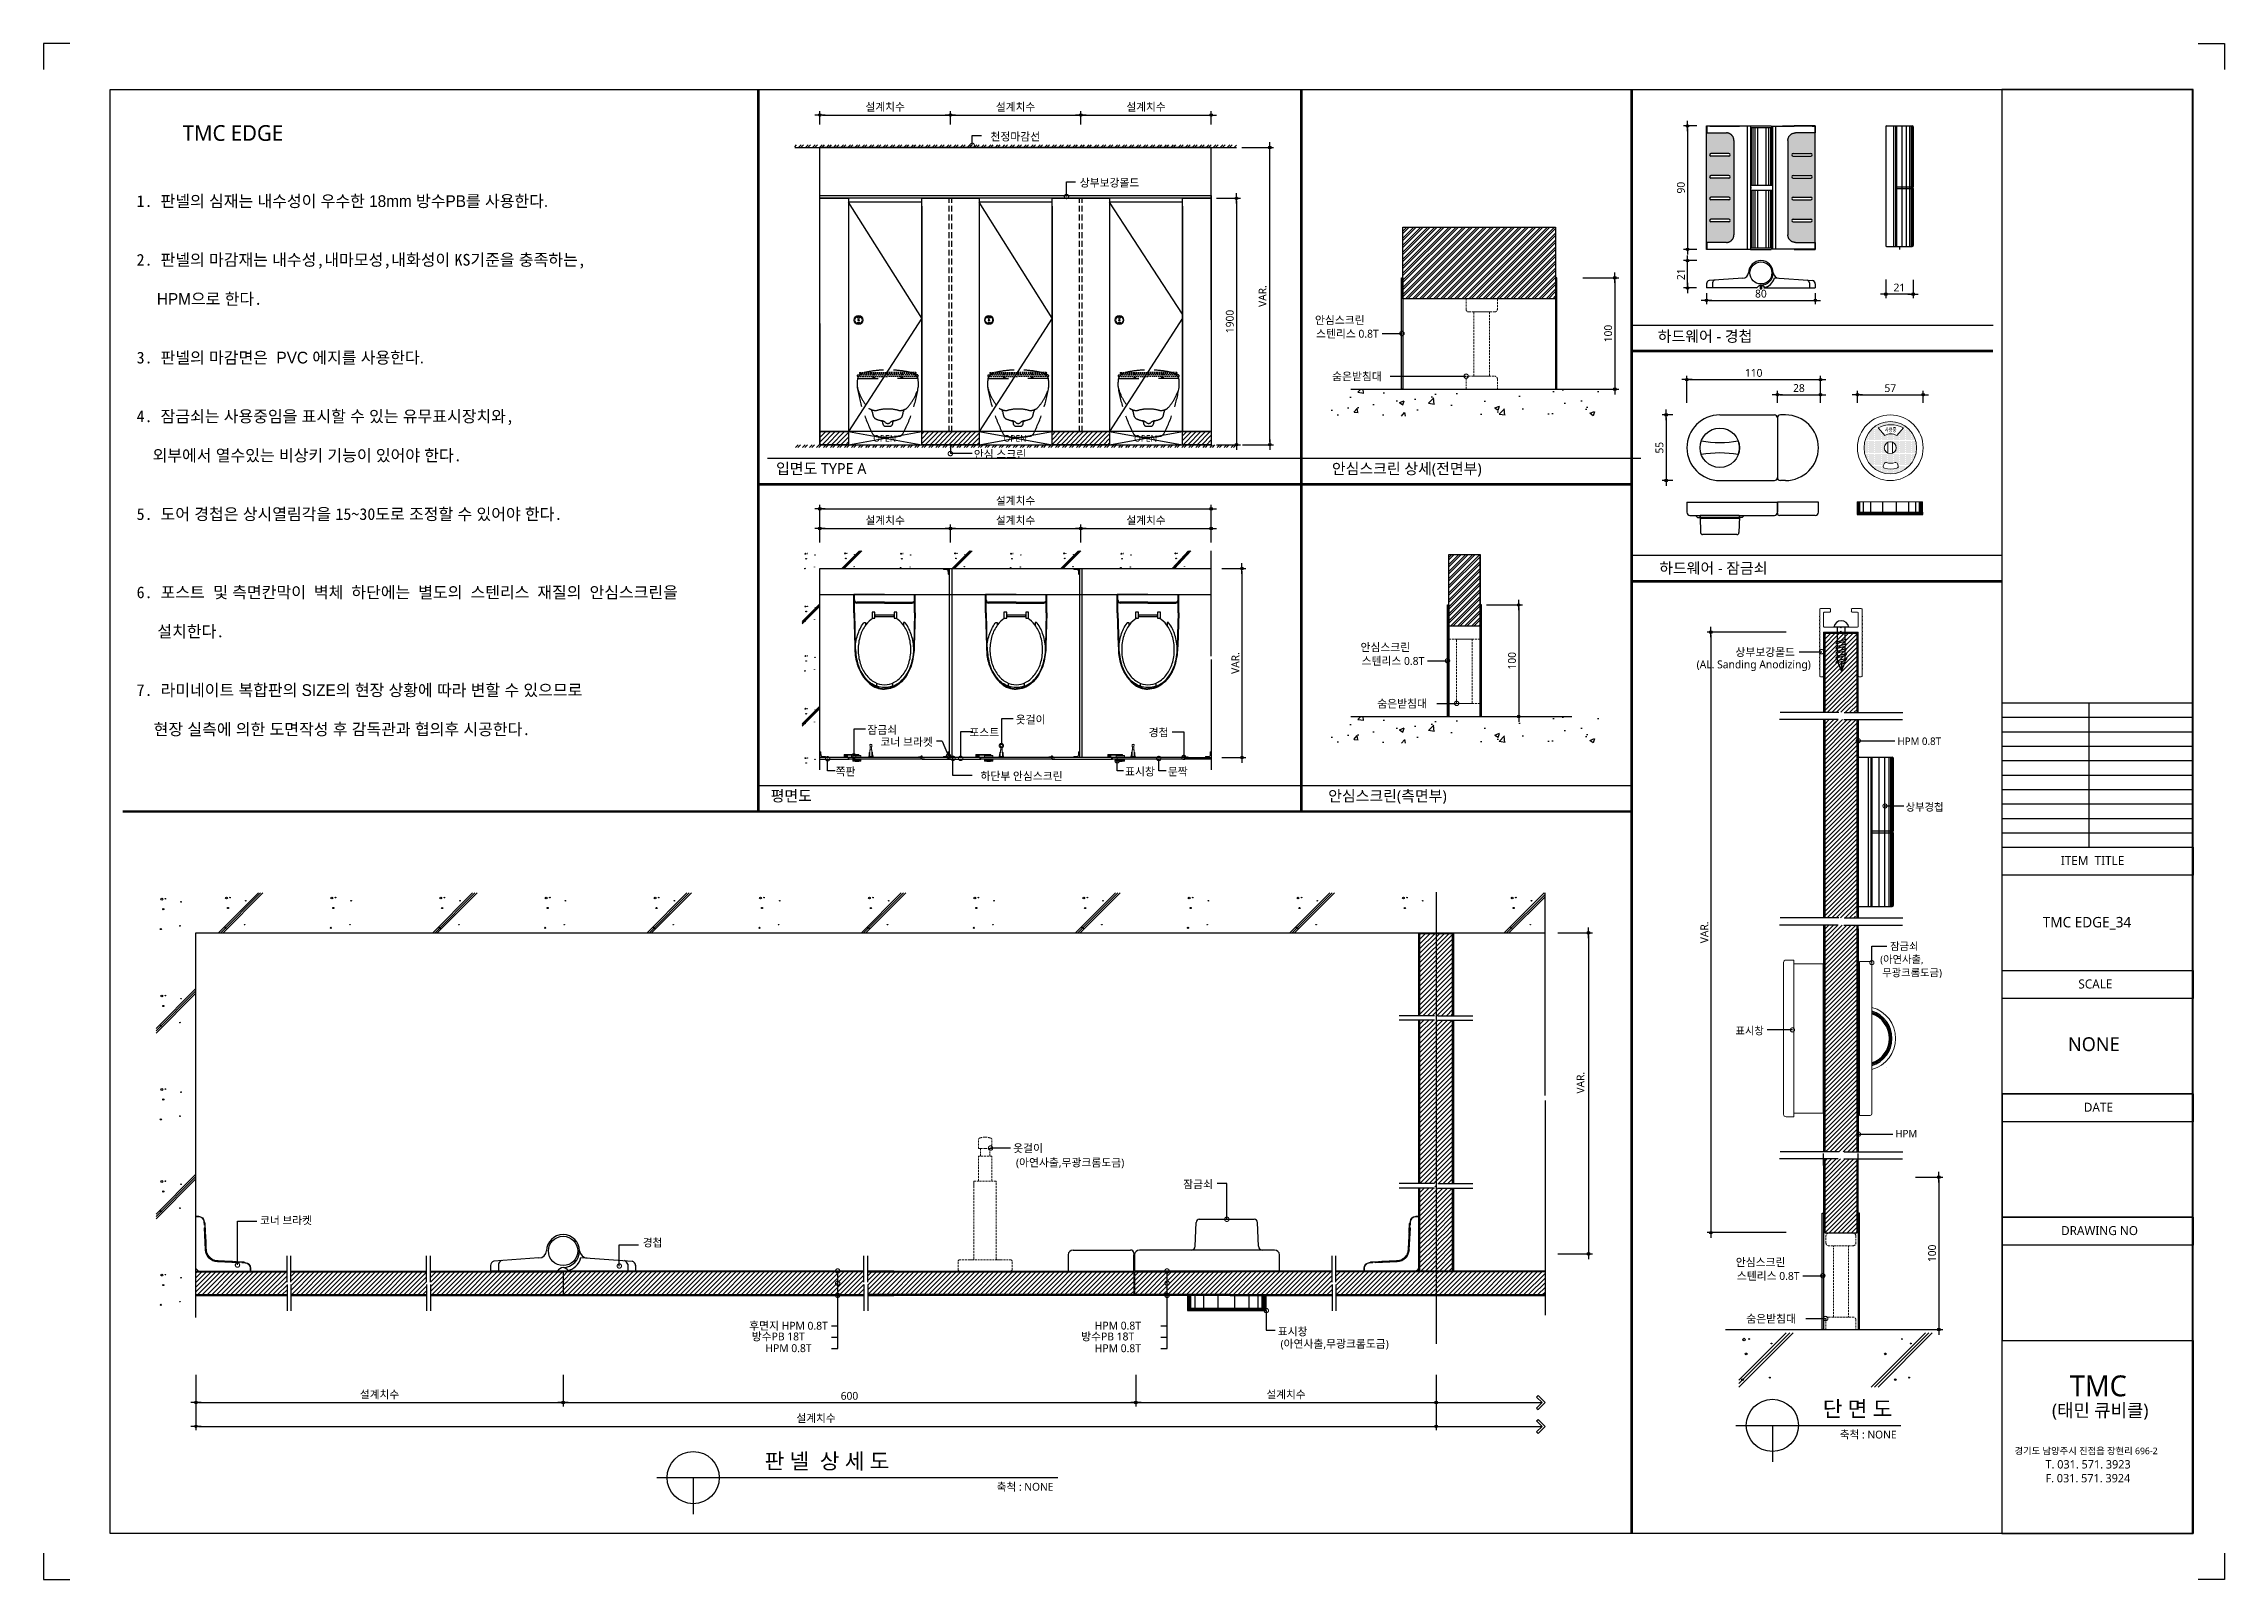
# Model space of a CAD drawing. Extents: x -256 to 8104, y -176 to 5714.
import ezdxf
from ezdxf.enums import TextEntityAlignment as Align

# ---------------------------------------------------------------- set-up
doc = ezdxf.new("R2010")
doc.units = 0
doc.header["$LTSCALE"] = 30
for name, pattern in [('CEN', [62, 60, -1, 0, -1]), ('HIDDEN', [0.375, 0.25, -0.125]), ('HIDDEN2', [4.7625, 3.175, -1.5875])]:
    doc.linetypes.add(name, pattern=pattern)
doc.layers.get('0').update_dxf_attribs({"linetype": 'CONTINUOUS'})
doc.layers.get('DEFPOINTS').update_dxf_attribs({"linetype": 'CONTINUOUS'})
for name, color, linetype in [('02---제품선', 4, 'CONTINUOUS'), ('0_toilet', 6, 'CONTINUOUS'), ('C', 2, 'CONTINUOUS'), ('curior-0Line', 252, 'CONTINUOUS'), ('DIM', 7, 'CONTINUOUS'), ('HAT', 8, 'CONTINUOUS'), ('HID', 9, 'HIDDEN'), ('jac text', 7, 'CONTINUOUS'), ('TIT', 3, 'CONTINUOUS'), ('경첩', 4, 'CONTINUOUS'), ('기타', 1, 'CONTINUOUS'), ('문자', 3, 'CONTINUOUS'), ('부자재', 4, 'CONTINUOUS'), ('상부보강몰드', 4, 'HIDDEN2'), ('옷걸이', 4, 'CONTINUOUS'), ('잠금쇠(회전형)', 4, 'CONTINUOUS'), ('중심선', 1, 'CEN'), ('치수', 1, 'CONTINUOUS'), ('판넬', 2, 'CONTINUOUS'), ('해치', 8, 'CONTINUOUS')]:
    doc.layers.add(name, color=color, linetype=linetype)
doc.styles.add('HDW', font='gulim.ttc')
doc.styles.add('돋움', font='malgun.ttf')
doc.dimstyles.new('10', dxfattribs={"dimscale": 10, "dimtxt": 3, "dimasz": 1, "dimexe": 1.5, "dimexo": 2, "dimgap": 1, "dimtad": 1, "dimdec": 0, "dimlunit": 6, "dimtxsty": '돋움', "dimblk": 'DIMDOT', "dimcen": -1, "dimdle": 1.5, "dimclrt": 3, "dimazin": 3, "dimtfac": 1, "dimtdec": 0, "dimtix": 1, "dimtmove": 2, "dimatfit": 3, "dimldrblk": 'DIMDOT', "dimarcsym": 0})
pattern_1 = [(45, (127208.739, -1593.336), (-8.55643, 8.55643), [])]
pattern_2 = [(45, (126401.2, -1704.915), (-8.980256, 8.980256), [])]
pattern_3 = [(45, (126404.804, -1733.326), (-8.980256, 8.980256), [])]

# ---------------------------------------------------------------- blocks, each defined once
blk = doc.blocks.new('DIMDOT')
at = {"linetype": 'Continuous'}
blk.add_line((-2, 0), (2, 0), dxfattribs=at)
for radius in [0.5, 0.25]:
    blk.add_circle((0, 0), radius, dxfattribs=at)
blk = doc.blocks.new('*D908')
at = {"layer": 'DEFPOINTS', "color": 0}
for p in [(137946.5, 3882.6), (137446.5, 3826.3), (137946.5, 3826.3)]:
    blk.add_point(p, dxfattribs=at)
at = {"layer": 'DIM', "color": 0, "lineweight": -2, "ltscale": 10}
for p, q in [((137446.5, 3846.3), (137446.5, 3897.6)), ((137456.5, 3882.6), (137936.5, 3882.6)), ((137946.5, 3846.3), (137946.5, 3897.6))]:
    blk.add_line(p, q, dxfattribs=at)
at = {"layer": 'DIM', "color": 0, "lineweight": -2, "xscale": 10, "yscale": 10, "zscale": 10, "rotation": 180}
blk.add_blockref('DIMDOT', (137446.5, 3882.6), dxfattribs=at)
at = {"layer": 'DIM', "color": 0, "lineweight": -2, "xscale": 10, "yscale": 10, "zscale": 10}
blk.add_blockref('DIMDOT', (137946.5, 3882.6), dxfattribs=at)
at = {"layer": 'DIM', "color": 3, "insert": (137696.5, 3912.2), "char_height": 30, "attachment_point": 5, "style": '돋움'}
blk.add_mtext('설계치수', dxfattribs=at)
blk = doc.blocks.new('*D909')
at = {"layer": 'DEFPOINTS', "color": 0}
for p in [(138446.5, 3882.6), (137946.5, 3826.3), (138446.5, 3826.3)]:
    blk.add_point(p, dxfattribs=at)
at = {"layer": 'DIM', "color": 0, "lineweight": -2, "ltscale": 10}
for p, q in [((137946.5, 3846.3), (137946.5, 3897.6)), ((137956.5, 3882.6), (138436.5, 3882.6)), ((138446.5, 3846.3), (138446.5, 3897.6))]:
    blk.add_line(p, q, dxfattribs=at)
at = {"layer": 'DIM', "color": 0, "lineweight": -2, "xscale": 10, "yscale": 10, "zscale": 10, "rotation": 180}
blk.add_blockref('DIMDOT', (137946.5, 3882.6), dxfattribs=at)
at = {"layer": 'DIM', "color": 0, "lineweight": -2, "xscale": 10, "yscale": 10, "zscale": 10}
blk.add_blockref('DIMDOT', (138446.5, 3882.6), dxfattribs=at)
at = {"layer": 'DIM', "color": 3, "insert": (138196.5, 3912.2), "char_height": 30, "attachment_point": 5, "style": '돋움'}
blk.add_mtext('설계치수', dxfattribs=at)
blk = doc.blocks.new('*D910')
at = {"layer": 'DEFPOINTS', "color": 0}
for p in [(138946.5, 3882.6), (138446.5, 3826.3), (138946.5, 3826.3)]:
    blk.add_point(p, dxfattribs=at)
at = {"layer": 'DIM', "color": 0, "lineweight": -2, "ltscale": 10}
for p, q in [((138446.5, 3846.3), (138446.5, 3897.6)), ((138456.5, 3882.6), (138936.5, 3882.6)), ((138946.5, 3846.3), (138946.5, 3897.6))]:
    blk.add_line(p, q, dxfattribs=at)
at = {"layer": 'DIM', "color": 0, "lineweight": -2, "xscale": 10, "yscale": 10, "zscale": 10, "rotation": 180}
blk.add_blockref('DIMDOT', (138446.5, 3882.6), dxfattribs=at)
at = {"layer": 'DIM', "color": 0, "lineweight": -2, "xscale": 10, "yscale": 10, "zscale": 10}
blk.add_blockref('DIMDOT', (138946.5, 3882.6), dxfattribs=at)
at = {"layer": 'DIM', "color": 3, "insert": (138696.5, 3912.2), "char_height": 30, "attachment_point": 5, "style": '돋움'}
blk.add_mtext('설계치수', dxfattribs=at)
blk = doc.blocks.new('*D911')
at = {"layer": 'DEFPOINTS', "color": 0}
for p in [(138946.5, 3563.4), (138946.5, 2618.4), (139043.4, 2618.4)]:
    blk.add_point(p, dxfattribs=at)
at = {"layer": 'DIM', "color": 0, "lineweight": -2, "ltscale": 10}
for p, q in [((138966.5, 3563.4), (139058.4, 3563.4)), ((139043.4, 3553.4), (139043.4, 2628.4)), ((138966.5, 2618.4), (139058.4, 2618.4))]:
    blk.add_line(p, q, dxfattribs=at)
at = {"layer": 'DIM', "color": 0, "lineweight": -2, "xscale": 10, "yscale": 10, "zscale": 10}
for p, rotation in [((139043.4, 3563.4), 90), ((139043.4, 2618.4), 270)]:
    blk.add_blockref('DIMDOT', p, dxfattribs=dict(at, rotation=rotation))
at = {"layer": 'DIM', "color": 3, "insert": (139017.8, 3090.9), "char_height": 30, "attachment_point": 5, "rotation": 90, "style": '돋움'}
blk.add_mtext('1900', dxfattribs=at)
blk = doc.blocks.new('*D912')
at = {"layer": 'DEFPOINTS', "color": 0}
for p in [(138967.5, 2143.5), (138967.5, 1418.5), (139064.4, 1418.5)]:
    blk.add_point(p, dxfattribs=at)
at = {"layer": 'DIM', "color": 0, "lineweight": -2, "ltscale": 10}
for p, q in [((138987.5, 2143.5), (139079.4, 2143.5)), ((139064.4, 2133.5), (139064.4, 1428.5)), ((138987.5, 1418.5), (139079.4, 1418.5))]:
    blk.add_line(p, q, dxfattribs=at)
at = {"layer": 'DIM', "color": 0, "lineweight": -2, "xscale": 10, "yscale": 10, "zscale": 10}
for p, rotation in [((139064.4, 2143.5), 90), ((139064.4, 1418.5), 270)]:
    blk.add_blockref('DIMDOT', p, dxfattribs=dict(at, rotation=rotation))
at = {"layer": 'DIM', "color": 3, "insert": (139039.2, 1781), "char_height": 30, "attachment_point": 5, "rotation": 90, "style": '돋움'}
blk.add_mtext('VAR.', dxfattribs=at)
blk = doc.blocks.new('_DOTSMALL')
at = {"color": 0, "linetype": 'ByBlock', "const_width": 0.5}
blk.add_lwpolyline([(-0.0625, 0, 1), (0.0625, 0, 1)], format="xyb", close=True, dxfattribs=at)
blk = doc.blocks.new('A$C63EC304E')
at = {"layer": '치수', "color": 1, "xscale": 2.5, "yscale": 2.5, "zscale": 2.5, "rotation": 234.3098741996962}
blk.add_blockref('_DOTSMALL', (0.31, 0.31), dxfattribs=at)
blk = doc.blocks.new('A$C2BC9653E')
at = {"layer": '치수', "xscale": 0.3333333333333333, "yscale": 0.3333333333333333, "zscale": 0.3333333333333333}
blk.add_blockref('A$C63EC304E', (0, 0), dxfattribs=at)
blk = doc.blocks.new('A$C7FC71301')
at = {"layer": '치수', "rotation": 180}
blk.add_blockref('A$C2BC9653E', (0.21, 0.21), dxfattribs=at)
blk = doc.blocks.new('A$C4A20372B')
at = {"layer": '치수'}
blk.add_blockref('A$C7FC71301', (0, 0), dxfattribs=at)
blk = doc.blocks.new('A$C566469F5')
at = {"layer": '치수'}
blk.add_blockref('A$C4A20372B', (0, 0), dxfattribs=at)
blk = doc.blocks.new('A$C7E317CD4')
at = {"layer": '해치', "xscale": 2, "yscale": 2, "zscale": 2}
blk.add_blockref('A$C566469F5', (0, 0), dxfattribs=at)
blk = doc.blocks.new('A$C601D7F27')
at = {"layer": '치수'}
blk.add_blockref('A$C7E317CD4', (0, 0), dxfattribs=at)
blk = doc.blocks.new('A$C38802C08')
at = {"layer": '치수'}
blk.add_blockref('A$C601D7F27', (0, 0), dxfattribs=at)
blk = doc.blocks.new('*D913')
at = {"layer": 'DEFPOINTS', "color": 0}
for p in [(138946.5, 2297.1), (138446.5, 2223.9), (138946.5, 2223.9)]:
    blk.add_point(p, dxfattribs=at)
at = {"layer": 'DIM', "color": 0, "lineweight": -2, "ltscale": 10}
for p, q in [((138446.5, 2243.9), (138446.5, 2312.1)), ((138456.5, 2297.1), (138936.5, 2297.1)), ((138946.5, 2243.9), (138946.5, 2312.1))]:
    blk.add_line(p, q, dxfattribs=at)
at = {"layer": 'DIM', "color": 0, "lineweight": -2, "xscale": 10, "yscale": 10, "zscale": 10, "rotation": 180}
blk.add_blockref('DIMDOT', (138446.5, 2297.1), dxfattribs=at)
at = {"layer": 'DIM', "color": 0, "lineweight": -2, "xscale": 10, "yscale": 10, "zscale": 10}
blk.add_blockref('DIMDOT', (138946.5, 2297.1), dxfattribs=at)
at = {"layer": 'DIM', "color": 3, "insert": (138696.5, 2326.7), "char_height": 30, "attachment_point": 5, "style": '돋움'}
blk.add_mtext('설계치수', dxfattribs=at)
blk = doc.blocks.new('*D914')
at = {"layer": 'DEFPOINTS', "color": 0}
for p in [(138946.5, 2372.4), (137446.5, 2223.9), (138946.5, 2223.9)]:
    blk.add_point(p, dxfattribs=at)
at = {"layer": 'DIM', "color": 0, "lineweight": -2, "ltscale": 10}
for p, q in [((137446.5, 2243.9), (137446.5, 2387.4)), ((137456.5, 2372.4), (138936.5, 2372.4)), ((138946.5, 2243.9), (138946.5, 2387.4))]:
    blk.add_line(p, q, dxfattribs=at)
at = {"layer": 'DIM', "color": 0, "lineweight": -2, "xscale": 10, "yscale": 10, "zscale": 10, "rotation": 180}
blk.add_blockref('DIMDOT', (137446.5, 2372.4), dxfattribs=at)
at = {"layer": 'DIM', "color": 0, "lineweight": -2, "xscale": 10, "yscale": 10, "zscale": 10}
blk.add_blockref('DIMDOT', (138946.5, 2372.4), dxfattribs=at)
at = {"layer": 'DIM', "color": 3, "insert": (138196.5, 2402.1), "char_height": 30, "attachment_point": 5, "style": '돋움'}
blk.add_mtext('설계치수', dxfattribs=at)
blk = doc.blocks.new('*D915')
at = {"layer": 'DEFPOINTS', "color": 0}
for p in [(138446.5, 2297.1), (137946.5, 2223.9), (138446.5, 2223.9)]:
    blk.add_point(p, dxfattribs=at)
at = {"layer": 'DIM', "color": 0, "lineweight": -2, "ltscale": 10}
for p, q in [((137946.5, 2243.9), (137946.5, 2312.1)), ((137956.5, 2297.1), (138436.5, 2297.1)), ((138446.5, 2243.9), (138446.5, 2312.1))]:
    blk.add_line(p, q, dxfattribs=at)
at = {"layer": 'DIM', "color": 0, "lineweight": -2, "xscale": 10, "yscale": 10, "zscale": 10, "rotation": 180}
blk.add_blockref('DIMDOT', (137946.5, 2297.1), dxfattribs=at)
at = {"layer": 'DIM', "color": 0, "lineweight": -2, "xscale": 10, "yscale": 10, "zscale": 10}
blk.add_blockref('DIMDOT', (138446.5, 2297.1), dxfattribs=at)
at = {"layer": 'DIM', "color": 3, "insert": (138196.5, 2326.7), "char_height": 30, "attachment_point": 5, "style": '돋움'}
blk.add_mtext('설계치수', dxfattribs=at)
blk = doc.blocks.new('*D916')
at = {"layer": 'DEFPOINTS', "color": 0}
for p in [(137946.5, 2297.1), (137446.5, 2223.9), (137946.5, 2223.9)]:
    blk.add_point(p, dxfattribs=at)
at = {"layer": 'DIM', "color": 0, "lineweight": -2, "ltscale": 10}
for p, q in [((137446.5, 2243.9), (137446.5, 2312.1)), ((137456.5, 2297.1), (137936.5, 2297.1)), ((137946.5, 2243.9), (137946.5, 2312.1))]:
    blk.add_line(p, q, dxfattribs=at)
at = {"layer": 'DIM', "color": 0, "lineweight": -2, "xscale": 10, "yscale": 10, "zscale": 10, "rotation": 180}
blk.add_blockref('DIMDOT', (137446.5, 2297.1), dxfattribs=at)
at = {"layer": 'DIM', "color": 0, "lineweight": -2, "xscale": 10, "yscale": 10, "zscale": 10}
blk.add_blockref('DIMDOT', (137946.5, 2297.1), dxfattribs=at)
at = {"layer": 'DIM', "color": 3, "insert": (137696.5, 2326.7), "char_height": 30, "attachment_point": 5, "style": '돋움'}
blk.add_mtext('설계치수', dxfattribs=at)
blk = doc.blocks.new('*D917')
at = {"layer": 'DEFPOINTS', "color": 0}
for p in [(141282, 2868), (140770, 2759.3), (141282, 2759.3)]:
    blk.add_point(p, dxfattribs=at)
at = {"layer": 'DIM', "color": 0, "lineweight": -2, "ltscale": 10}
for p, q in [((140770, 2779.3), (140770, 2883)), ((140780, 2868), (141272, 2868)), ((141282, 2779.3), (141282, 2883))]:
    blk.add_line(p, q, dxfattribs=at)
at = {"layer": 'DIM', "color": 0, "lineweight": -2, "xscale": 10, "yscale": 10, "zscale": 10, "rotation": 180}
blk.add_blockref('DIMDOT', (140770, 2868), dxfattribs=at)
at = {"layer": 'DIM', "color": 0, "lineweight": -2, "xscale": 10, "yscale": 10, "zscale": 10}
blk.add_blockref('DIMDOT', (141282, 2868), dxfattribs=at)
at = {"layer": 'DIM', "color": 3, "insert": (141026, 2893.5), "char_height": 30, "attachment_point": 5, "style": '돋움'}
blk.add_mtext('110', dxfattribs=at)
blk = doc.blocks.new('*D918')
at = {"layer": 'DEFPOINTS', "color": 0}
for p in [(141117, 2759.3), (141282, 2810), (141282, 2759.3)]:
    blk.add_point(p, dxfattribs=at)
at = {"layer": 'DIM', "color": 0, "lineweight": -2, "ltscale": 10}
for p, q in [((141117, 2779.3), (141117, 2825)), ((141127, 2810), (141272, 2810)), ((141282, 2779.3), (141282, 2825))]:
    blk.add_line(p, q, dxfattribs=at)
at = {"layer": 'DIM', "color": 0, "lineweight": -2, "xscale": 10, "yscale": 10, "zscale": 10, "rotation": 180}
blk.add_blockref('DIMDOT', (141117, 2810), dxfattribs=at)
at = {"layer": 'DIM', "color": 0, "lineweight": -2, "xscale": 10, "yscale": 10, "zscale": 10}
blk.add_blockref('DIMDOT', (141282, 2810), dxfattribs=at)
at = {"layer": 'DIM', "color": 3, "insert": (141199.5, 2835.5), "char_height": 30, "attachment_point": 5, "style": '돋움'}
blk.add_mtext('28', dxfattribs=at)
blk = doc.blocks.new('*D919')
at = {"layer": 'DEFPOINTS', "color": 0}
for p in [(141423.7, 2759.3), (141675.7, 2810), (141675.7, 2759.3)]:
    blk.add_point(p, dxfattribs=at)
at = {"layer": 'DIM', "color": 0, "lineweight": -2, "ltscale": 10}
for p, q in [((141423.7, 2779.3), (141423.7, 2825)), ((141433.7, 2810), (141665.7, 2810)), ((141675.7, 2779.3), (141675.7, 2825))]:
    blk.add_line(p, q, dxfattribs=at)
at = {"layer": 'DIM', "color": 0, "lineweight": -2, "xscale": 10, "yscale": 10, "zscale": 10, "rotation": 180}
blk.add_blockref('DIMDOT', (141423.7, 2810), dxfattribs=at)
at = {"layer": 'DIM', "color": 0, "lineweight": -2, "xscale": 10, "yscale": 10, "zscale": 10}
blk.add_blockref('DIMDOT', (141675.7, 2810), dxfattribs=at)
at = {"layer": 'DIM', "color": 3, "insert": (141549.7, 2835.2), "char_height": 30, "attachment_point": 5, "style": '돋움'}
blk.add_mtext('57', dxfattribs=at)
blk = doc.blocks.new('*D920')
at = {"layer": 'DEFPOINTS', "color": 0}
for p in [(140827.6, 3840.7), (140772.6, 3367.6), (140827.6, 3367.6)]:
    blk.add_point(p, dxfattribs=at)
at = {"layer": 'DIM', "color": 0, "lineweight": -2, "ltscale": 10}
for p, q in [((140807.6, 3840.7), (140757.6, 3840.7)), ((140772.6, 3830.7), (140772.6, 3377.6)), ((140807.6, 3367.6), (140757.6, 3367.6))]:
    blk.add_line(p, q, dxfattribs=at)
at = {"layer": 'DIM', "color": 0, "lineweight": -2, "xscale": 10, "yscale": 10, "zscale": 10}
for p, rotation in [((140772.6, 3840.7), 90), ((140772.6, 3367.6), 270)]:
    blk.add_blockref('DIMDOT', p, dxfattribs=dict(at, rotation=rotation))
at = {"layer": 'DIM', "color": 3, "insert": (140747.1, 3604.1), "char_height": 30, "attachment_point": 5, "rotation": 90, "style": '돋움'}
blk.add_mtext('90', dxfattribs=at)
blk = doc.blocks.new('*D921')
at = {"layer": 'DEFPOINTS', "color": 0}
for p in [(140845.2, 3219.4), (141262.3, 3219.4), (141262.3, 3172)]:
    blk.add_point(p, dxfattribs=at)
at = {"layer": 'DIM', "color": 0, "lineweight": -2, "ltscale": 10}
for p, q in [((140845.2, 3199.4), (140845.2, 3157)), ((141262.3, 3199.4), (141262.3, 3157)), ((140855.2, 3172), (141252.3, 3172))]:
    blk.add_line(p, q, dxfattribs=at)
at = {"layer": 'DIM', "color": 0, "lineweight": -2, "xscale": 10, "yscale": 10, "zscale": 10, "rotation": 180}
blk.add_blockref('DIMDOT', (140845.2, 3172), dxfattribs=at)
at = {"layer": 'DIM', "color": 0, "lineweight": -2, "xscale": 10, "yscale": 10, "zscale": 10}
blk.add_blockref('DIMDOT', (141262.3, 3172), dxfattribs=at)
at = {"layer": 'DIM', "color": 3, "insert": (141053.7, 3197.5), "char_height": 30, "attachment_point": 5, "style": '돋움'}
blk.add_mtext('80', dxfattribs=at)
blk = doc.blocks.new('*D922')
at = {"layer": 'DEFPOINTS', "color": 0}
for p in [(140772.6, 3324.4), (140827.6, 3324.4), (140826.9, 3219.4)]:
    blk.add_point(p, dxfattribs=at)
at = {"layer": 'DIM', "color": 0, "lineweight": -2, "ltscale": 10}
for p, q in [((140807.6, 3324.4), (140757.6, 3324.4)), ((140772.6, 3229.4), (140772.6, 3314.4)), ((140806.9, 3219.4), (140757.6, 3219.4))]:
    blk.add_line(p, q, dxfattribs=at)
at = {"layer": 'DIM', "color": 0, "lineweight": -2, "xscale": 10, "yscale": 10, "zscale": 10}
for p, rotation in [((140772.6, 3324.4), 90), ((140772.6, 3219.4), 270)]:
    blk.add_blockref('DIMDOT', p, dxfattribs=dict(at, rotation=rotation))
at = {"layer": 'DIM', "color": 3, "insert": (140747.3, 3271.9), "char_height": 30, "attachment_point": 5, "rotation": 90, "style": '돋움'}
blk.add_mtext('21', dxfattribs=at)
blk = doc.blocks.new('*D923')
at = {"layer": 'DEFPOINTS', "color": 0}
for p in [(141532.1, 3271.5), (141637.1, 3270.8), (141532.1, 3195.9)]:
    blk.add_point(p, dxfattribs=at)
at = {"layer": 'DIM', "color": 0, "lineweight": -2, "ltscale": 10}
for p, q in [((141532.1, 3251.5), (141532.1, 3180.9)), ((141627.1, 3195.9), (141542.1, 3195.9)), ((141637.1, 3250.8), (141637.1, 3180.9))]:
    blk.add_line(p, q, dxfattribs=at)
at = {"layer": 'DIM', "color": 0, "lineweight": -2, "xscale": 10, "yscale": 10, "zscale": 10, "rotation": 180}
blk.add_blockref('DIMDOT', (141532.1, 3195.9), dxfattribs=at)
at = {"layer": 'DIM', "color": 0, "lineweight": -2, "xscale": 10, "yscale": 10, "zscale": 10}
blk.add_blockref('DIMDOT', (141637.1, 3195.9), dxfattribs=at)
at = {"layer": 'DIM', "color": 3, "insert": (141584.6, 3221.2), "char_height": 30, "attachment_point": 5, "style": '돋움'}
blk.add_mtext('21', dxfattribs=at)
blk = doc.blocks.new('A$C10E41893')
at = {"layer": '부자재'}
for p, q in [((6, 0), (6, 196)), ((123, 196), (6, 196)), ((123, 192), (6, 192)), ((55, 0), (55, 177)), ((61, 0), (61, 177)), ((6, 0), (6, -196)), ((55, 0), (55, -177)), ((61, 0), (61, -177)), ((123, -192), (6, -192)), ((123, -196), (6, -196))]:
    blk.add_line(p, q, dxfattribs=at)
for points in [[(123, 196, -0.012538), (123, 196), (335, 190, -0.055395), (445, 175, -0.154276), (577, 93, -0.179504), (612, 0, -0.179504)], [(123, 192, -0.012538), (123, 192), (335, 187, -0.055395), (444, 172, -0.154276), (574, 91, -0.179504), (608, 0, -0.179504)], [(157, -72, 0.089162), (200, -119, 0.085733), (270, -155, 0.075373), (359, -168, 0.075373), (447, -155, 0.085733), (517, -119, 0.106084), (567, -62, 0.126931), (583, 0, 0.126931), (567, 62, 0.106084), (517, 119, 0.085733), (447, 155, 0.075373), (359, 168, 0.075373), (270, 155, 0.085733), (200, 119, 0.089162), (157, 72)], [(572, 51), (589, 51), (589, 60, 0.021185), (583, 71, 0.106084), (528, 134, 0.085733), (453, 172, 0.075373), (359, 187, 0.075373), (265, 172, 0.085733), (189, 134, 0.007337), (184, 130), (184, 122), (205, 122)], [(123, -196, 0.012538), (123, -196), (335, -190, 0.055395), (445, -175, 0.154276), (577, -93, 0.179504), (612, 0, 0.179504)], [(123, -192, 0.012538), (123, -192), (335, -187, 0.055395), (444, -172, 0.154276), (574, -91, 0.179504), (608, 0, 0.179504)], [(589, -51, 0.090214), (598, 0, 0.090214), (589, 51, 0.106084)], [(572, -51), (589, -51), (589, -60, -0.021185), (583, -71, -0.106084), (528, -134, -0.085733), (453, -172, -0.075373), (359, -187, -0.075373), (265, -172, -0.085733), (189, -134, -0.007337), (184, -130), (184, -122), (205, -122)]]:
    blk.add_lwpolyline(points, format="xyb", dxfattribs=at)
blk.add_lwpolyline([(138, -61), (119, -61), (119, -79), (157, -79), (157, -61), (138, -61), (147, -61), (147, 61), (138, 61), (157, 61), (157, 79), (119, 79), (119, 61), (138, 61), (138, -61), (119, -61)], dxfattribs=at)
for centre, start, end in [((40, 177), 0, 90), ((46, 177), 0, 90), ((40, -177), 270, 0), ((46, -177), 270, 0)]:
    blk.add_arc(centre, 15, start, end, dxfattribs=at)
blk = doc.blocks.new('A$C460A2A32')
at = {"color": 0}
for p, q in [((3, 20), (0, 16)), ((3, 20), (9, 20)), ((4, 10), (162, 10)), ((9, 20), (162, 20)), ((13, 32), (11, 30)), ((13, 32), (162, 32)), ((13, 27), (162, 27)), ((312, 32), (162, 32)), ((312, 27), (162, 27)), ((316, 20), (162, 20)), ((321, 10), (162, 10)), ((312, 32), (313, 30)), ((322, 20), (316, 20)), ((322, 20), (324, 16))]:
    blk.add_line(p, q, dxfattribs=at)
for centre, radius, start, end in [((4, 14), 4, 150.0107, 270), ((13, 29), 2, 135, 270), ((109, 28), 26, 182.6717, 198.4118), ((109, 10), 26, 180, 202.6199), ((107, 28), 23, 183.0205, 200.9186), ((107, 10), 23, 180, 205.7715), ((69, 10), 23, 334.2285, 0), ((69, 28), 23, 339.0814, 356.9795), ((67, 10), 26, 337.3801, 0), ((67, 28), 26, 341.5882, 357.3283), ((257, 10), 26, 180, 202.6199), ((257, 28), 26, 182.6717, 198.4118), ((256, 28), 23, 183.0205, 200.9186), ((256, 10), 23, 180, 205.7715), ((217, 10), 23, 334.2285, 0), ((217, 28), 23, 339.0814, 356.9795), ((216, 28), 26, 341.5882, 357.3283), ((216, 10), 26, 337.3801, 0), ((312, 29), 2, 270, 45), ((321, 14), 4, 270, 29.9893)]:
    blk.add_arc(centre, radius, start, end, dxfattribs=at)
blk = doc.blocks.new('*D924')
at = {"layer": 'DEFPOINTS', "color": 0}
for p in [(140735.7, 2732.8), (140690, 2480.8), (140735.7, 2480.8)]:
    blk.add_point(p, dxfattribs=at)
at = {"layer": 'DIM', "color": 0, "lineweight": -2, "ltscale": 10}
for p, q in [((140715.7, 2732.8), (140675, 2732.8)), ((140690, 2722.8), (140690, 2490.8)), ((140715.7, 2480.8), (140675, 2480.8))]:
    blk.add_line(p, q, dxfattribs=at)
at = {"layer": 'DIM', "color": 0, "lineweight": -2, "xscale": 10, "yscale": 10, "zscale": 10}
for p, rotation in [((140690, 2732.8), 90), ((140690, 2480.8), 270)]:
    blk.add_blockref('DIMDOT', p, dxfattribs=dict(at, rotation=rotation))
at = {"layer": 'DIM', "color": 3, "insert": (140664.7, 2606.8), "char_height": 30, "attachment_point": 5, "rotation": 90, "style": '돋움'}
blk.add_mtext('55', dxfattribs=at)
blk = doc.blocks.new('*D925')
at = {"layer": 'DEFPOINTS', "color": 0}
for p in [(141171, 1899.7), (140862.2, -403.5), (141171, -403.5)]:
    blk.add_point(p, dxfattribs=at)
at = {"layer": 'DIM', "color": 0, "lineweight": -2, "ltscale": 10}
for p, q in [((141151, 1899.7), (140847.2, 1899.7)), ((140862.2, 1889.7), (140862.2, -393.5)), ((141151, -403.5), (140847.2, -403.5))]:
    blk.add_line(p, q, dxfattribs=at)
at = {"layer": 'DIM', "color": 0, "lineweight": -2, "xscale": 10, "yscale": 10, "zscale": 10}
for p, rotation in [((140862.2, 1899.7), 90), ((140862.2, -403.5), 270)]:
    blk.add_blockref('DIMDOT', p, dxfattribs=dict(at, rotation=rotation))
at = {"layer": 'DIM', "color": 3, "insert": (140837, 748.1), "char_height": 30, "attachment_point": 5, "rotation": 90, "style": '돋움'}
blk.add_mtext('VAR.', dxfattribs=at)
blk = doc.blocks.new('A$C13EB2441')
for p, q in [((0.84, 7.37), (0.84, 14.11)), ((0.84, 6.74), (0.84, 0))]:
    blk.add_line(p, q)
blk = doc.blocks.new('*D926')
at = {"layer": 'DEFPOINTS', "color": 0}
for p in [(141626.7, -190.7), (141635.8, -775.1), (141735.6, -775.1)]:
    blk.add_point(p, dxfattribs=at)
at = {"layer": 'DIM', "color": 0, "lineweight": -2, "ltscale": 10}
for p, q in [((141646.7, -190.7), (141750.6, -190.7)), ((141735.6, -200.7), (141735.6, -765.1)), ((141655.8, -775.1), (141750.6, -775.1))]:
    blk.add_line(p, q, dxfattribs=at)
at = {"layer": 'DIM', "color": 0, "lineweight": -2, "xscale": 10, "yscale": 10, "zscale": 10}
for p, rotation in [((141735.6, -190.7), 90), ((141735.6, -775.1), 270)]:
    blk.add_blockref('DIMDOT', p, dxfattribs=dict(at, rotation=rotation))
at = {"layer": 'DIM', "color": 3, "insert": (141710, -482.9), "char_height": 30, "attachment_point": 5, "rotation": 90, "style": '돋움'}
blk.add_mtext('100', dxfattribs=at)
blk = doc.blocks.new('*D927')
at = {"layer": 'DEFPOINTS', "color": 0}
for p in [(139043.4, 3758.2), (139170.8, 3758.2), (139045.9, 2618.4)]:
    blk.add_point(p, dxfattribs=at)
at = {"layer": 'DIM', "color": 0, "lineweight": -2, "ltscale": 10}
for p, q in [((139063.4, 3758.2), (139185.8, 3758.2)), ((139170.8, 2628.4), (139170.8, 3748.2)), ((139065.9, 2618.4), (139185.8, 2618.4))]:
    blk.add_line(p, q, dxfattribs=at)
at = {"layer": 'DIM', "color": 0, "lineweight": -2, "xscale": 10, "yscale": 10, "zscale": 10}
for p, rotation in [((139170.8, 3758.2), 90), ((139170.8, 2618.4), 270)]:
    blk.add_blockref('DIMDOT', p, dxfattribs=dict(at, rotation=rotation))
at = {"layer": 'DIM', "color": 3, "insert": (139143.5, 3188.3), "char_height": 30, "attachment_point": 5, "rotation": 90, "style": '돋움'}
blk.add_mtext('VAR.', dxfattribs=at)
blk = doc.blocks.new('*D928')
at = {"layer": 'DEFPOINTS', "color": 0}
for p in [(135054.6, -929.4), (136461.7, -929.4), (136461.7, -1055.1)]:
    blk.add_point(p, dxfattribs=at)
at = {"layer": 'DIM', "color": 0, "lineweight": -2, "ltscale": 10}
for p, q in [((135054.6, -949.4), (135054.6, -1070.1)), ((136461.7, -949.4), (136461.7, -1070.1)), ((135064.6, -1055.1), (136451.7, -1055.1))]:
    blk.add_line(p, q, dxfattribs=at)
at = {"layer": 'DIM', "color": 0, "lineweight": -2, "xscale": 10, "yscale": 10, "zscale": 10, "rotation": 180}
blk.add_blockref('DIMDOT', (135054.6, -1055.1), dxfattribs=at)
at = {"layer": 'DIM', "color": 0, "lineweight": -2, "xscale": 10, "yscale": 10, "zscale": 10}
blk.add_blockref('DIMDOT', (136461.7, -1055.1), dxfattribs=at)
at = {"layer": 'DIM', "color": 3, "insert": (135758.2, -1025.5), "char_height": 30, "attachment_point": 5, "style": '돋움'}
blk.add_mtext('설계치수', dxfattribs=at)
blk = doc.blocks.new('*D929')
at = {"layer": 'DEFPOINTS', "color": 0}
for p in [(135054.6, -929.4), (139808.5, -929.4), (139808.5, -1146.6)]:
    blk.add_point(p, dxfattribs=at)
at = {"layer": 'DIM', "color": 0, "lineweight": -2, "ltscale": 10}
for p, q in [((135054.6, -949.4), (135054.6, -1161.6)), ((139808.5, -949.4), (139808.5, -1161.6)), ((135064.6, -1146.6), (139798.5, -1146.6))]:
    blk.add_line(p, q, dxfattribs=at)
at = {"layer": 'DIM', "color": 0, "lineweight": -2, "xscale": 10, "yscale": 10, "zscale": 10, "rotation": 180}
blk.add_blockref('DIMDOT', (135054.6, -1146.6), dxfattribs=at)
at = {"layer": 'DIM', "color": 0, "lineweight": -2, "xscale": 10, "yscale": 10, "zscale": 10}
blk.add_blockref('DIMDOT', (139808.5, -1146.6), dxfattribs=at)
at = {"layer": 'DIM', "color": 3, "insert": (137431.6, -1116.9), "char_height": 30, "attachment_point": 5, "style": '돋움'}
blk.add_mtext('설계치수', dxfattribs=at)
blk = doc.blocks.new('*D930')
at = {"layer": 'DEFPOINTS', "color": 0}
for p in [(138657.7, -929.4), (139808.5, -929.4), (139808.5, -1055.1)]:
    blk.add_point(p, dxfattribs=at)
at = {"layer": 'DIM', "color": 0, "lineweight": -2, "ltscale": 10}
for p, q in [((138657.7, -949.4), (138657.7, -1070.1)), ((139808.5, -949.4), (139808.5, -1070.1)), ((138667.7, -1055.1), (139798.5, -1055.1))]:
    blk.add_line(p, q, dxfattribs=at)
at = {"layer": 'DIM', "color": 0, "lineweight": -2, "xscale": 10, "yscale": 10, "zscale": 10, "rotation": 180}
blk.add_blockref('DIMDOT', (138657.7, -1055.1), dxfattribs=at)
at = {"layer": 'DIM', "color": 0, "lineweight": -2, "xscale": 10, "yscale": 10, "zscale": 10}
blk.add_blockref('DIMDOT', (139808.5, -1055.1), dxfattribs=at)
at = {"layer": 'DIM', "color": 3, "insert": (139233.1, -1025.5), "char_height": 30, "attachment_point": 5, "style": '돋움'}
blk.add_mtext('설계치수', dxfattribs=at)
blk = doc.blocks.new('*D931')
at = {"layer": 'DEFPOINTS', "color": 0}
for p in [(136461.7, -929.4), (138657.7, -929.4), (138657.7, -1055.1)]:
    blk.add_point(p, dxfattribs=at)
at = {"layer": 'DIM', "color": 0, "lineweight": -2, "ltscale": 10}
for p, q in [((136461.7, -949.4), (136461.7, -1070.1)), ((138657.7, -949.4), (138657.7, -1070.1)), ((136471.7, -1055.1), (138647.7, -1055.1))]:
    blk.add_line(p, q, dxfattribs=at)
at = {"layer": 'DIM', "color": 0, "lineweight": -2, "xscale": 10, "yscale": 10, "zscale": 10, "rotation": 180}
blk.add_blockref('DIMDOT', (136461.7, -1055.1), dxfattribs=at)
at = {"layer": 'DIM', "color": 0, "lineweight": -2, "xscale": 10, "yscale": 10, "zscale": 10}
blk.add_blockref('DIMDOT', (138657.7, -1055.1), dxfattribs=at)
at = {"layer": 'DIM', "color": 3, "insert": (137559.7, -1029.6), "char_height": 30, "attachment_point": 5, "style": '돋움'}
blk.add_mtext('600', dxfattribs=at)
blk = doc.blocks.new('A$C06B31977')
for p, q in [((1.26, 11.06), (1.26, 21.17)), ((1.26, 10.11), (1.26, 0))]:
    blk.add_line(p, q)
blk = doc.blocks.new('*D932')
at = {"layer": 'DEFPOINTS', "color": 0}
for p in [(140255.3, 746.3), (140255.3, -485.1), (140393.2, -485.1)]:
    blk.add_point(p, dxfattribs=at)
at = {"layer": 'DIM', "color": 0, "lineweight": -2, "ltscale": 10}
for p, q in [((140275.3, 746.3), (140408.2, 746.3)), ((140393.2, 736.3), (140393.2, -475.1)), ((140275.3, -485.1), (140408.2, -485.1))]:
    blk.add_line(p, q, dxfattribs=at)
at = {"layer": 'DIM', "color": 0, "lineweight": -2, "xscale": 10, "yscale": 10, "zscale": 10}
for p, rotation in [((140393.2, 746.3), 90), ((140393.2, -485.1), 270)]:
    blk.add_blockref('DIMDOT', p, dxfattribs=dict(at, rotation=rotation))
at = {"layer": 'DIM', "color": 3, "insert": (140362.4, 171.5), "char_height": 30, "attachment_point": 5, "rotation": 90, "style": '돋움'}
blk.add_mtext('VAR.', dxfattribs=at)
blk = doc.blocks.new('*D933')
at = {"layer": 'DEFPOINTS', "color": 0}
for p in [(139982.2, 2003.6), (139982.2, 1576.1), (140125.1, 1576.1)]:
    blk.add_point(p, dxfattribs=at)
at = {"layer": 'DIM', "color": 0, "lineweight": -2, "ltscale": 10}
for p, q in [((140002.2, 2003.6), (140140.1, 2003.6)), ((140125.1, 1993.6), (140125.1, 1586.1)), ((140002.2, 1576.1), (140140.1, 1576.1))]:
    blk.add_line(p, q, dxfattribs=at)
at = {"layer": 'DIM', "color": 0, "lineweight": -2, "xscale": 10, "yscale": 10, "zscale": 10}
for p, rotation in [((140125.1, 2003.6), 90), ((140125.1, 1576.1), 270)]:
    blk.add_blockref('DIMDOT', p, dxfattribs=dict(at, rotation=rotation))
at = {"layer": 'DIM', "color": 3, "insert": (140099.5, 1789.8), "char_height": 30, "attachment_point": 5, "rotation": 90, "style": '돋움'}
blk.add_mtext('100', dxfattribs=at)
blk = doc.blocks.new('*D934')
at = {"layer": 'DEFPOINTS', "color": 0}
for p in [(140350.9, 3258.5), (140350.9, 2831), (140493.8, 2831)]:
    blk.add_point(p, dxfattribs=at)
at = {"layer": 'DIM', "color": 0, "lineweight": -2, "ltscale": 10}
for p, q in [((140370.9, 3258.5), (140508.8, 3258.5)), ((140493.8, 3248.5), (140493.8, 2841)), ((140370.9, 2831), (140508.8, 2831))]:
    blk.add_line(p, q, dxfattribs=at)
at = {"layer": 'DIM', "color": 0, "lineweight": -2, "xscale": 10, "yscale": 10, "zscale": 10}
for p, rotation in [((140493.8, 3258.5), 90), ((140493.8, 2831), 270)]:
    blk.add_blockref('DIMDOT', p, dxfattribs=dict(at, rotation=rotation))
at = {"layer": 'DIM', "color": 3, "insert": (140468.2, 3044.7), "char_height": 30, "attachment_point": 5, "rotation": 90, "style": '돋움'}
blk.add_mtext('100', dxfattribs=at)
blk = doc.blocks.new('EDGE_34', base_point=(134726.3, -1557.6))
h = blk.add_hatch()
h.set_pattern_fill('ANSI31', color=2, style=0)
h.set_pattern_definition([(45, (137962.7143, 39.345), (-2.245064, 2.245064), [])])
h.paths.add_polyline_path([(139857.2, 2003.6), (139852.2, 2003.6), (139852.2, 1791.9, -1), (139852.2, 1787.7), (139852.2, 1576.1), (139857.2, 1576.1)])
h.paths.add_polyline_path([(139982.2, 1787.7, -1), (139982.2, 1791.9), (139982.2, 2003.6), (139977.2, 2003.6), (139977.2, 1576.1), (139982.2, 1576.1)])
at = {"layer": 'HAT'}
h = blk.add_hatch(dxfattribs=at)
h.set_pattern_fill('ANSI32', color=256, scale=2, style=0)
h.set_pattern_definition([(45, (126110.435, -1874.802), (-13.470384, 13.470384), []), (45, (126119.415, -1874.802), (-13.470384, 13.470384), [])])
h.paths.add_polyline_path([(137349.8, 3768.2), (139043.4, 3768.2), (139043.4, 3758.2), (137349.8, 3758.2)])
h = blk.add_hatch(dxfattribs=at)
h.set_pattern_fill('ANSI32', color=256, scale=2, style=0)
h.set_pattern_definition([(45, (126424.548, -1800.644), (-13.470384, 13.470384), []), (45, (126433.528, -1800.644), (-13.470384, 13.470384), [])])
h.paths.add_polyline_path([(139681.5, 3452.3), (140266.8, 3452.3), (140266.8, 3177.6), (139681.5, 3177.6)])
h = blk.add_hatch(dxfattribs=at)
h.set_pattern_fill('ANSI32', color=256, scale=2, style=0)
h.set_pattern_definition([(45, (126110.435, -1692.822), (-13.470384, 13.470384), []), (45, (126119.415, -1692.822), (-13.470384, 13.470384), [])])
h.paths.add_polyline_path([(137349.8, 2607.9), (139043.4, 2607.9), (139043.4, 2617.9), (137349.8, 2617.9)])
h = blk.add_hatch(dxfattribs=at)
h.set_pattern_fill('ANSI32', color=256, scale=2, style=0)
h.set_pattern_definition([(45, (134775.865, -1800.644), (-13.470384, 13.470384), []), (45, (134784.846, -1800.644), (-13.470384, 13.470384), [])])
h.paths.add_polyline_path([(139977.2, 2197.4), (139857.2, 2197.4), (139857.2, 1922.7), (139977.2, 1922.7), (139977.2, 2003.6)])
at = {"layer": 'HAT', "transparency": 33554687}
h = blk.add_hatch(dxfattribs=at)
h.set_pattern_fill('ANSI31', color=256, scale=3.811219)
h.set_pattern_definition(pattern_1)
h.paths.add_polyline_path([(141352.2, 1592), (141373.4, 1592), (141422.3, 1592), (141422.3, 1895), (141298.4, 1895), (141298.4, 1592)])
at = {"layer": 'HAT'}
h = blk.add_hatch(dxfattribs=at)
h.set_pattern_fill('ANSI31', color=256, scale=3.811219, style=0)
h.set_pattern_definition(pattern_1)
edge = h.paths.add_edge_path()
edge.add_line((141422.3, 1517.9), (141365.7, 1517.9))
edge.add_arc((141363.7, 1517.9), 1.99, -54.30987, 0, ccw=False)
edge.add_arc((141363.7, 1517.9), 1.99, 125.69013, 305.69013, ccw=False)
edge.add_arc((141363.7, 1517.9), 1.99, 0, 125.69013, ccw=False)
edge.add_line((141365.7, 1517.9), (141422.3, 1517.9))
edge.add_line((141422.3, 1517.9), (141422.3, 1564.4))
edge.add_line((141422.3, 1564.4), (141412.5, 1564.4))
edge.add_spline(control_points=[(141409.8, 1556.9), (141410.7, 1559.4), (141411.6, 1561.9), (141412.5, 1564.4)], knot_values=[0, 0, 0, 0, 0.152076, 0.152076, 0.152076, 0.152076], degree=3, periodic=0)
edge.add_line((141412.5, 1564.4), (141360.4, 1564.4))
edge.add_line((141360.4, 1564.4), (141360.4, 803.5))
edge.add_line((141360.4, 803.5), (141414.4, 803.5))
edge.add_spline(control_points=[(141414.4, 803.5), (141417.5, 811.9), (141420.3, 819.3), (141422.3, 822.9)], knot_values=[0.152076, 0.152076, 0.152076, 0.152076, 0.673721, 0.673721, 0.673721, 0.673721], degree=3, periodic=0)
edge.add_spline(control_points=[(141424.6, 803.5), (141425.1, 813.1), (141426.1, 827.7), (141423.4, 824.8), (141422.3, 822.9)], knot_values=[0.673721, 0.673721, 0.673721, 0.673721, 1.332503, 1.60798, 1.60798, 1.60798, 1.60798], degree=3, periodic=0)
edge.add_line((141422.3, 822.9), (141422.3, 1517.9))
h.paths.add_polyline_path([(141360.4, 1564.4), (141298.4, 1564.4), (141298.4, 803.5), (141360.4, 803.5)])
h = blk.add_hatch(dxfattribs=at)
h.set_pattern_fill('ANSI31', color=256, scale=3.811219, style=0)
h.set_pattern_definition(pattern_1)
h.paths.add_polyline_path([(141360.4, 340.9), (141298.4, 340.9), (141298.4, -93.1), (141360.4, -93.1), (141360.4, 11.2, -0.567825), (141360.4, 14.6)])
h.paths.add_polyline_path([(141422.3, 340.9), (141360.4, 340.9), (141360.4, 14.6, -0.582142), (141363.4, 12.9), (141422.3, 12.9)])
edge = h.paths.add_edge_path()
edge.add_line((141422.3, 12.9), (141363.4, 12.9))
edge.add_arc((141361.4, 12.9), 1.99, -54.30987, 0, ccw=False)
edge.add_arc((141361.4, 12.9), 1.99, 239.17799, 305.69013, ccw=False)
edge.add_line((141360.4, 11.2), (141360.4, -93.1))
edge.add_line((141360.4, -93.1), (141414.4, -93.1))
edge.add_spline(control_points=[(141414.4, -93.1), (141417.5, -84.8), (141420.3, -77.3), (141422.3, -73.7)], knot_values=[0.152076, 0.152076, 0.152076, 0.152076, 0.673721, 0.673721, 0.673721, 0.673721], degree=3, periodic=0)
edge.add_line((141422.3, -73.7), (141422.3, 12.9))
h.paths.add_polyline_path([(141360.4, 775.9), (141298.4, 775.9), (141298.4, 340.9), (141360.4, 340.9)])
edge = h.paths.add_edge_path()
edge.add_line((141422.3, 775.9), (141412.5, 775.9))
edge.add_spline(control_points=[(141409.8, 768.4), (141410.7, 770.9), (141411.6, 773.4), (141412.5, 775.9)], knot_values=[0, 0, 0, 0, 0.152076, 0.152076, 0.152076, 0.152076], degree=3, periodic=0)
edge.add_line((141412.5, 775.9), (141360.4, 775.9))
edge.add_line((141360.4, 775.9), (141360.4, 340.9))
edge.add_line((141360.4, 340.9), (141422.3, 340.9))
edge.add_line((141422.3, 340.9), (141422.3, 775.9))
at = {"layer": 'HAT', "transparency": 33554687}
h = blk.add_hatch(dxfattribs=at)
h.set_pattern_fill('ANSI31', color=256, scale=3.811219, style=0)
h.set_pattern_definition(pattern_1)
h.paths.add_polyline_path([(141350.3, -120.8), (141298.4, -120.8), (141298.4, -403.6), (141360.4, -403.6), (141360.4, -120.8)])
h.paths.add_polyline_path([(141422.3, -120.8), (141371.5, -120.8), (141360.4, -120.8), (141360.4, -403.6), (141422.3, -403.6)])
at = {"layer": '해치'}
h = blk.add_hatch(dxfattribs=at)
h.set_pattern_fill('DOTS', color=256, scale=2.628474)
h.set_pattern_definition([(0, (137883.4782, 4175.716), (2.086351, 4.172702), [0, -4.172702])])
edge = h.paths.add_edge_path()
edge.add_line((140845.7, 3394.1), (140845.8, 3394.1))
edge.add_spline(control_points=[(140845.8, 3394.1), (140846, 3394.1), (140857.5, 3394.1)], knot_values=[-0.724312, -0.724312, -0.724312, 0.724312, 0.724312, 0.724312], weights=[1, 0.748956, 1], degree=2, periodic=0)
edge.add_line((140857.5, 3394.1), (140921.4, 3394.1))
edge.add_spline(control_points=[(140921.4, 3394.1), (140950.3, 3394.1), (140950.3, 3423)], knot_values=[-1.570796, -1.570796, -1.570796, 0, 0, 0], weights=[1, 0.707107, 1], degree=2, periodic=0)
edge.add_line((140950.3, 3423), (140950.3, 3785.2))
edge.add_spline(control_points=[(140950.3, 3785.2), (140950.3, 3814.1), (140921.4, 3814.1)], knot_values=[0, 0, 0, 1.570796, 1.570796, 1.570796], weights=[1, 0.707107, 1], degree=2, periodic=0)
edge.add_line((140921.4, 3814.1), (140857.5, 3814.1))
edge.add_spline(control_points=[(140857.5, 3814.1), (140846, 3814.1), (140845.8, 3814.1)], knot_values=[-0.724312, -0.724312, -0.724312, 0.724312, 0.724312, 0.724312], weights=[1, 0.748956, 1], degree=2, periodic=0)
edge.add_line((140845.7, 3814.1), (140845.7, 3394.1))
h.paths.add_polyline_path([(140930.6, 3735.4, -0.414214), (140935.9, 3730.1, -0.414214), (140930.6, 3724.9), (140862.3, 3724.9, -0.414214), (140857, 3730.1, -0.414214), (140862.3, 3735.4)], flags=16)
h.paths.add_polyline_path([(140930.6, 3651.4, -0.414214), (140935.9, 3646.1, -0.414214), (140930.6, 3640.9), (140862.3, 3640.9, -0.414214), (140857, 3646.1, -0.414214), (140862.3, 3651.4)], flags=16)
h.paths.add_polyline_path([(140930.6, 3567.4, -0.414214), (140935.9, 3562.1, -0.414214), (140930.6, 3556.9), (140862.3, 3556.9, -0.414214), (140857, 3562.1, -0.414214), (140862.3, 3567.4)], flags=16)
h.paths.add_polyline_path([(140930.6, 3483.4, -0.414214), (140935.9, 3478.1, -0.414214), (140930.6, 3472.9), (140862.3, 3472.9, -0.414214), (140857, 3478.1, -0.414214), (140862.3, 3483.4)], flags=16)
h = blk.add_hatch(dxfattribs=at)
h.set_pattern_fill('DOTS', color=256, scale=2.628474)
h.set_pattern_definition([(0, (137408.861, 4175.716), (2.086351, 4.1727023), [0, -4.1727023])])
edge = h.paths.add_edge_path()
edge.add_spline(control_points=[(141157.1, 3785.2), (141157.1, 3814.1), (141186.1, 3814.1)], knot_values=[0, 0, 0, 1.570796, 1.570796, 1.570796], weights=[1, 0.707107, 1], degree=2, periodic=0)
edge.add_line((141186.1, 3814.1), (141250, 3814.1))
edge.add_spline(control_points=[(141250, 3814.1), (141261.5, 3814.1), (141261.7, 3814.1)], knot_values=[-0.724312, -0.724312, -0.724312, 0.724312, 0.724312, 0.724312], weights=[1, 0.748956, 1], degree=2, periodic=0)
edge.add_line((141261.8, 3814.1), (141261.8, 3394.1))
edge.add_line((141261.8, 3394.1), (141261.7, 3394.1))
edge.add_spline(control_points=[(141261.7, 3394.1), (141261.5, 3394.1), (141250, 3394.1)], knot_values=[-0.724312, -0.724312, -0.724312, 0.724312, 0.724312, 0.724312], weights=[1, 0.748956, 1], degree=2, periodic=0)
edge.add_line((141250, 3394.1), (141186.1, 3394.1))
edge.add_spline(control_points=[(141186.1, 3394.1), (141157.1, 3394.1), (141157.1, 3423)], knot_values=[-1.570796, -1.570796, -1.570796, 0, 0, 0], weights=[1, 0.707107, 1], degree=2, periodic=0)
edge.add_line((141157.1, 3423), (141157.1, 3785.2))
h.paths.add_polyline_path([(141176.9, 3735.4, 0.414214), (141171.6, 3730.1, 0.414214), (141176.9, 3724.9), (141245.2, 3724.9, 0.414214), (141250.5, 3730.1, 0.414214), (141245.2, 3735.4)], flags=16)
h.paths.add_polyline_path([(141176.9, 3651.4, 0.414214), (141171.6, 3646.1, 0.414214), (141176.9, 3640.9), (141245.2, 3640.9, 0.414214), (141250.5, 3646.1, 0.414214), (141245.2, 3651.4)], flags=16)
h.paths.add_polyline_path([(141176.9, 3567.4, 0.414214), (141171.6, 3562.1, 0.414214), (141176.9, 3556.9), (141245.2, 3556.9, 0.414214), (141250.5, 3562.1, 0.414214), (141245.2, 3567.4)], flags=16)
h.paths.add_polyline_path([(141176.9, 3483.4, 0.414214), (141171.6, 3478.1, 0.414214), (141176.9, 3472.9), (141245.2, 3472.9, 0.414214), (141250.5, 3478.1, 0.414214), (141245.2, 3483.4)], flags=16)
h = blk.add_hatch(dxfattribs=at)
h.set_pattern_fill('AR-CONC', color=256, style=0)
h.set_pattern_definition([(50, (137962.71, 1294.26), (182.185, -15.939), [19.05, -209.55]), (355, (137962.71, 1294.26), (-35.243, 191.057), [15.24, -167.64]), (100.451, (137977.9, 1292.93), (146.943, 175.117), [16.19, -178.09]), (46.184, (137962.71, 1345.06), (271.079, -42.042), [28.575, -314.325]), (96.636, (137985.3, 1341.56), (237.404, 247.426), [24.285, -267.135]), (351.184, (137962.71, 1345.06), (237.405, 247.425), [22.86, -251.46]), (21, (137988.11, 1332.36), (151.615, -102.2655), [19.05, -209.55]), (326, (137988.11, 1332.36), (61.802, 184.188), [15.24, -167.64]), (71.4514, (138000.75, 1323.84), (213.416, 81.923), [16.19, -178.09]), (37.5, (137962.714, 1294.26), (3.0886, 84.555), [0, -165.608, 0, -170.18, 0, -168.275]), (7.5, (137962.71, 1294.26), (66.8197, 100.1806), [0, -97.028, 0, -161.798, 0, -64.135]), (327.5, (137906.07, 1294.26), (135.5906, -5.7287), [0, -63.5, 0, -198.12, 0, -262.89]), (317.5, (137880.67, 1294.26), (148.129, 25.4265), [0, -82.55, 0, -131.572, 0, -186.69])])
h.paths.add_polyline_path([(140442.3, 2728), (140442.3, 2831), (139392.1, 2831), (139392.1, 2728)])
h = blk.add_hatch(dxfattribs=at)
h.set_pattern_fill('DOTS', color=256, scale=2.628474)
h.set_pattern_definition([(0, (135855.6728, -850.5616), (2.086351, 4.1727023), [0, -4.1727023])])
h.paths.add_polyline_path([(141650.3, 2606.8, 1), (141449, 2606.8, 1)])
h.paths.add_polyline_path([(141526.7, 2606.8, -1), (141572.6, 2606.8, -1)], flags=16)
h.paths.add_polyline_path([(141574.4, 2654.1, 0.250537), (141528.5, 2654.1), (141502.7, 2682.5, -0.258173), (141600.2, 2682.5)], flags=16)
h.paths.add_polyline_path([(141577.1, 2545.3), (141579.9, 2537.2, -0.437988), (141575.1, 2528.1, -0.127495), (141527.9, 2528.1, -0.437988), (141523, 2537.2), (141525.8, 2545.3, -0.407197), (141534.6, 2549.7, 0.156299), (141568.4, 2549.7, -0.407197)], flags=16)
h.paths.add_polyline_path([(141524.5, 2661.9), (141577.9, 2661.9), (141577.9, 2689.4), (141524.5, 2689.4)], flags=8)
at = {"layer": '해치', "transparency": 33554687}
h = blk.add_hatch(dxfattribs=at)
h.set_pattern_fill('ANSI31', color=3, scale=4)
h.set_pattern_definition(pattern_3)
h.paths.add_polyline_path([(137446.5, 2668.4), (137556.5, 2668.4), (137556.5, 2618.4), (137446.5, 2618.4)])
h = blk.add_hatch(dxfattribs=at)
h.set_pattern_fill('ANSI31', color=3, scale=4)
h.set_pattern_definition(pattern_3)
h.paths.add_polyline_path([(137836.5, 2668.4), (138056.5, 2668.4), (138056.5, 2618.4), (137836.5, 2618.4)])
h.paths.add_polyline_path([(138336.5, 2668.4), (138556.5, 2668.4), (138556.5, 2618.4), (138336.5, 2618.4)])
h.paths.add_polyline_path([(138836.5, 2668.4), (138946.5, 2668.4), (138946.5, 2618.4), (138836.5, 2618.4)])
at = {"layer": '해치'}
h = blk.add_hatch(dxfattribs=at)
h.set_pattern_fill('AR-CONC', color=256, style=0)
h.set_pattern_definition([(50, (137962.71, 39.35), (182.185, -15.939), [19.05, -209.55]), (355, (137962.71, 39.35), (-35.243, 191.057), [15.24, -167.64]), (100.451, (137977.9, 38.02), (146.943, 175.117), [16.19, -178.09]), (46.184, (137962.71, 90.15), (271.079, -42.042), [28.575, -314.325]), (96.636, (137985.3, 86.64), (237.404, 247.426), [24.285, -267.135]), (351.184, (137962.71, 90.15), (237.405, 247.425), [22.86, -251.46]), (21, (137988.11, 77.45), (151.615, -102.2655), [19.05, -209.55]), (326, (137988.11, 77.45), (61.802, 184.188), [15.24, -167.64]), (71.4514, (138000.75, 68.92), (213.416, 81.923), [16.19, -178.09]), (37.5, (137962.714, 39.345), (3.0886, 84.555), [0, -165.608, 0, -170.18, 0, -168.275]), (7.5, (137962.71, 39.345), (66.8197, 100.1806), [0, -97.028, 0, -161.798, 0, -64.135]), (327.5, (137906.07, 39.345), (135.5906, -5.7287), [0, -63.5, 0, -198.12, 0, -262.89]), (317.5, (137880.67, 39.35), (148.129, 25.4265), [0, -82.55, 0, -131.572, 0, -186.69])])
h.paths.add_polyline_path([(140442.3, 1473.1), (140442.3, 1576.1), (139392.1, 1576.1), (139392.1, 1473.1)])
h = blk.add_hatch(dxfattribs=at)
h.set_pattern_fill('ANSI31', color=256, scale=4, style=0)
h.set_pattern_definition([(45, (-136501.88, -57701.527), (-8.9802561, 8.9802561), [])])
edge = h.paths.add_edge_path()
edge.add_line((139808.5, 742.9), (139746.1, 742.9))
edge.add_line((139746.1, 742.9), (139745.2, 742))
edge.add_line((139745.2, 742), (139745.2, 641.6))
edge.add_line((139745.2, 641.6), (139788, 641.6))
edge.add_line((139788, 641.6), (139788, 600.1))
edge.add_line((139788, 600.1), (139745.2, 600.1))
edge.add_line((139745.2, 600.1), (139745.2, 428.4))
edge.add_line((139745.2, 428.4), (139801.8, 428.4))
edge.add_spline(control_points=[(139801.8, 428.4), (139804.5, 436), (139810.6, 451.4), (139806.7, 420.5), (139808.2, 418), (139808.5, 417.9)], knot_values=[0.456227, 0.456227, 0.456227, 0.456227, 2.847595, 6.178025, 6.737145, 6.737145, 6.737145, 6.737145], degree=3, periodic=0)
edge.add_spline(control_points=[(139808.2, 418.1), (139808.3, 421.2), (139808.3, 423.9), (139807.8, 424.3), (139807.7, 424.3)], knot_values=[0.891967, 0.891967, 0.891967, 0.891967, 1.280656, 1.337888, 1.337888, 1.337888, 1.337888], degree=3, periodic=0)
edge.add_line((139808.5, 417.9), (139808.5, 742.9))
edge = h.paths.add_edge_path()
edge.add_line((139871.9, 742.9), (139808.5, 742.9))
edge.add_line((139808.5, 742.9), (139808.5, 417.9))
edge.add_spline(control_points=[(139808.5, 417.9), (139809.7, 417.7), (139811.9, 422.1), (139814.6, 428.4)], knot_values=[6.737145, 6.737145, 6.737145, 6.737145, 8.913909, 8.913909, 8.913909, 8.913909], degree=3, periodic=0)
edge.add_spline(control_points=[(139814.6, 428.4), (139816.6, 433.2), (139818.9, 439.2), (139821.3, 445.1)], knot_values=[8.913909, 8.913909, 8.913909, 8.913909, 10.573873, 10.573873, 10.573873, 10.573873], degree=3, periodic=0)
edge.add_line((139814.6, 428.4), (139871.9, 428.4))
edge.add_line((139871.9, 428.4), (139871.9, 600.1))
edge.add_line((139871.9, 600.1), (139829, 600.1))
edge.add_line((139829, 600.1), (139829, 641.6))
edge.add_line((139829, 641.6), (139871.9, 641.6))
edge.add_line((139871.9, 641.6), (139871.9, 742.9))
h.paths.add_polyline_path([(139871.9, 641.6), (139829, 641.6), (139829, 600.1), (139871.9, 600.1)], flags=16)
h.paths.add_polyline_path([(139788, 641.6), (139745.2, 641.6), (139745.2, 600.1), (139788, 600.1)], flags=16)
h = blk.add_hatch(dxfattribs=at)
h.set_pattern_fill('ANSI31', color=256, scale=4, style=0)
h.set_pattern_definition([(45, (139808.524, 97.922), (-8.98026, 8.98026), [])])
h.paths.add_polyline_path([(139871.9, 411.3), (139745.2, 411.3), (139745.2, -215.4), (139871.9, -215.4)])
at = {"layer": '해치', "transparency": 33554687}
h = blk.add_hatch(dxfattribs=at)
h.set_pattern_fill('ANSI31', color=256, scale=4)
h.set_pattern_definition(pattern_2)
edge = h.paths.add_edge_path()
edge.add_spline(control_points=[(139808.5, -243), (139808.2, -242.9), (139807.1, -241.2), (139808, -231.3), (139808.2, -225.7)], knot_values=[1.337888, 1.337888, 1.337888, 1.337888, 1.524261, 2.245715, 2.245715, 2.245715, 2.245715], degree=3, periodic=0)
edge.add_spline(control_points=[(139808.5, -225.9), (139808.2, -225.8), (139806.7, -223.3), (139810.6, -192.4), (139804.5, -207.8), (139801.8, -215.4)], knot_values=[0.152076, 0.152076, 0.152076, 0.152076, 0.338449, 1.448592, 2.245715, 2.245715, 2.245715, 2.245715], degree=3, periodic=0)
edge.add_spline(control_points=[(139808.2, -225.7), (139808.3, -222.6), (139808.3, -219.9), (139807.8, -219.5), (139807.7, -219.5)], knot_values=[0.891967, 0.891967, 0.891967, 0.891967, 1.280656, 1.337888, 1.337888, 1.337888, 1.337888], degree=3, periodic=0)
edge.add_spline(control_points=[(139807.7, -219.5), (139806.7, -219.4), (139804.3, -225.4), (139801.8, -232.5)], knot_values=[0.152076, 0.152076, 0.152076, 0.152076, 0.891967, 0.891967, 0.891967, 0.891967], degree=3, periodic=0)
edge.add_spline(control_points=[(139800.1, -237), (139800.7, -235.5), (139801.2, -234), (139801.8, -232.5)], knot_values=[0, 0, 0, 0, 0.152076, 0.152076, 0.152076, 0.152076], degree=3, periodic=0)
edge.add_line((139801.8, -232.5), (139745.2, -232.5))
edge.add_line((139745.2, -232.5), (139745.2, -405))
edge.add_line((139745.2, -405), (139789.9, -405))
edge.add_line((139789.9, -405), (139789.9, -446.5))
edge.add_line((139789.9, -446.5), (139745.2, -446.5))
edge.add_line((139745.2, -446.5), (139745.2, -550.8))
edge.add_line((139745.2, -550.8), (139808.5, -550.8))
edge.add_line((139808.5, -550.8), (139808.5, -243))
h.paths.add_polyline_path([(139871.9, -405), (139827.1, -405), (139827.1, -446.5), (139871.9, -446.5)])
h.paths.add_polyline_path([(139789.9, -405), (139745.2, -405), (139745.2, -446.5), (139789.9, -446.5)], flags=16)
h = blk.add_hatch(dxfattribs=at)
h.set_pattern_fill('ANSI31', color=256, scale=4)
h.set_pattern_definition(pattern_2)
h.paths.add_polyline_path([(139871.9, -293.5), (139808.5, -293.5), (139808.5, -550.8), (139871.9, -550.8), (139871.9, -446.5), (139827.1, -446.5), (139827.1, -405), (139871.9, -405)])
edge = h.paths.add_edge_path()
edge.add_line((139871.9, -232.5), (139814.6, -232.5))
edge.add_spline(control_points=[(139814.6, -232.5), (139811.9, -238.9), (139809.7, -243.2), (139808.5, -243)], knot_values=[2.245715, 2.245715, 2.245715, 2.245715, 2.971303, 2.971303, 2.971303, 2.971303], degree=3, periodic=0)
edge.add_line((139808.5, -243), (139808.5, -293.5))
edge.add_line((139808.5, -293.5), (139871.9, -293.5))
edge.add_line((139871.9, -293.5), (139871.9, -232.5))
h = blk.add_hatch(dxfattribs=at)
h.set_pattern_fill('ANSI31', color=256, scale=4, style=0)
h.set_pattern_definition(pattern_2)
h.paths.add_polyline_path([(135403.6, -602.4), (135403.6, -592.9), (135403.6, -554.1), (135054.6, -554.1), (135054.6, -640.8), (135403.6, -640.8)])
h.paths.add_polyline_path([(135418.3, -602.4), (135418.3, -592.9), (135418.3, -554.1), (135938.7, -554.1), (135938.7, -602.4), (135938.7, -640.8), (135418.3, -640.8)])
at = {"layer": '해치'}
h = blk.add_hatch(dxfattribs=at)
h.set_pattern_fill('ANSI31', color=256, scale=4)
h.set_pattern_definition(pattern_2)
h.paths.add_polyline_path([(136461.7, -640.8), (136461.7, -554.1), (135953.3, -554.1), (135953.3, -640.8)])
at = {"layer": '해치', "transparency": 33554687}
h = blk.add_hatch(dxfattribs=at)
h.set_pattern_fill('ANSI31', color=256, scale=4)
h.set_pattern_definition(pattern_2)
h.paths.add_polyline_path([(136461.7, -554.1), (136461.7, -640.8), (137514.7, -640.8), (137514.7, -599.5, -0.610943), (137513, -596.2, -0.241509), (137514.7, -595.4), (137514.7, -554.1)])
h = blk.add_hatch(dxfattribs=at)
h.set_pattern_fill('ANSI31', color=256, scale=4)
h.set_pattern_definition(pattern_2)
h.paths.add_polyline_path([(137615.4, -554.1), (137514.7, -554.1), (137514.7, -595.4, -0.610943), (137516.4, -598.7, -0.241509), (137514.7, -599.5), (137514.7, -640.8), (137615.4, -640.8)])
h = blk.add_hatch(dxfattribs=at)
h.set_pattern_fill('ANSI31', color=256, scale=4)
h.set_pattern_definition(pattern_2)
h.paths.add_polyline_path([(138649.7, -640.8), (138649.7, -554.1), (137729.6, -554.1), (137630, -554.1), (137630, -592.9), (137630, -602.4), (137630, -640.8), (137729.6, -640.8)])
h = blk.add_hatch(dxfattribs=at)
h.set_pattern_fill('ANSI31', color=256, scale=4, style=0)
h.set_pattern_definition(pattern_2)
h.paths.add_polyline_path([(139424.6, -602.4), (139424.6, -592.9), (139424.6, -554.1), (139808.5, -554.1), (139808.5, -640.8), (139424.6, -640.8)])
edge = h.paths.add_edge_path()
edge.add_line((139410, -602.4), (139410, -592.9))
edge.add_line((139410, -592.9), (139410, -554.1))
edge.add_line((139410, -554.1), (138777.5, -554.1))
edge.add_line((138777.5, -554.1), (138777.5, -595.4))
edge.add_arc((138777.5, -597.4), 2.08, -35.69013, 90, ccw=False)
edge.add_arc((138777.5, -597.4), 2.08, 270, 324.30987, ccw=False)
edge.add_line((138777.5, -599.5), (138777.5, -640.8))
edge.add_line((138777.5, -640.8), (139410, -640.8))
edge.add_line((139410, -640.8), (139410, -602.4))
h.paths.add_polyline_path([(138652.7, -554.1), (138652.7, -640.8), (138777.5, -640.8), (138777.5, -599.5, -0.610943), (138775.8, -596.2, -0.241509), (138777.5, -595.4), (138777.5, -554.1)])
h.paths.add_polyline_path([(140226.2, -554.1), (139808.5, -554.1), (139808.5, -640.8), (140226.2, -640.8)])
at = {"color": 2}
for p, q in [((134470.4, 4156.7), (134470.4, 4056.7)), ((134470.4, 4156.7), (134470.4, 4056.7)), ((134470.4, 4156.7), (134470.4, 4056.7)), ((134570.4, 4156.7), (134470.4, 4156.7)), ((134470.4, 4156.7), (134470.4, 4056.7)), ((142730.4, 4156.7), (142830.4, 4156.7)), ((142730.4, 4156.7), (142830.4, 4156.7)), ((142730.4, 4156.7), (142830.4, 4156.7)), ((142830.4, 4156.7), (142830.4, 4056.7)), ((142830.4, 4156.7), (142830.4, 4056.7)), ((142830.4, 4156.7), (142830.4, 4056.7)), ((137349.8, 3758.2), (139043.4, 3758.2)), ((141584.6, 3379.1), (141584.6, 3367.6)), ((139481.5, 2831), (140370.9, 2831)), ((139481.5, 1576.1), (140329.1, 1576.1)), ((136461.7, -550.8), (136461.7, -644.1)), ((138649.7, -554.1), (138649.7, -640.8)), ((138652.7, -554.1), (138652.7, -640.8)), ((134470.4, -1633.3), (134470.4, -1733.3)), ((134470.4, -1633.3), (134470.4, -1733.3)), ((134470.4, -1633.3), (134470.4, -1733.3)), ((134470.4, -1633.3), (134470.4, -1733.3)), ((142830.4, -1633.3), (142830.4, -1733.3)), ((142830.4, -1633.3), (142830.4, -1733.3)), ((142830.4, -1633.3), (142830.4, -1733.3)), ((134470.4, -1733.3), (134570.4, -1733.3)), ((142830.4, -1733.3), (142730.4, -1733.3)), ((142830.4, -1733.3), (142730.4, -1733.3)), ((142830.4, -1733.3), (142730.4, -1733.3))]:
    blk.add_line(p, q, dxfattribs=at)
for p, q in [((137446.5, 3097.1), (137446.5, 3758.2)), ((138946.5, 3097.1), (138946.5, 3758.2)), ((137446.5, 3083.3), (137446.5, 2618.4)), ((138946.5, 3083.3), (138946.5, 2618.4)), ((137446.5, 2618.4), (138946.5, 2618.4)), ((138946.5, 1807.6), (138946.5, 2211.2)), ((137446.5, 1371.8), (137446.5, 2143.5)), ((137446.5, 2143.5), (138946.5, 2143.5)), ((137446.5, 2043.5), (138946.5, 2043.5)), ((138946.5, 1794.3), (138946.5, 1371.8)), ((140226.2, 122.6), (140226.2, 899.4)), ((135054.6, 746.3), (140226.2, 746.3)), ((135054.6, -728.8), (135054.6, 746.3)), ((139801.9, 428.4), (139667.1, 428.4)), ((139814.6, 428.4), (139949.4, 428.4)), ((140226.2, 103.6), (140226.2, -719.7)), ((139801.9, -215.4), (139667.1, -215.4)), ((139814.6, -215.4), (139949.4, -215.4)), ((140917.4, -775.1), (141750.5, -775.1))]:
    blk.add_line(p, q)
at = {"color": 8}
for p, q in [((140558.3, 3077.2), (141943.5, 3077.2)), ((137245.1, 2566.6), (140592.9, 2566.6)), ((140558.3, 2194.4), (141977.9, 2194.4)), ((137210.4, 1311.7), (139173, 1311.7)), ((139173, 1311.7), (140558.3, 1311.7))]:
    blk.add_line(p, q, dxfattribs=at)
at = {"color": 4}
for p, q in [((137935.3, 2141.4), (137925.5, 2142)), ((137935.3, 2141.4), (137935.9, 2141.4)), ((137939.3, 2137.5), (137939.8, 2127.5)), ((138435.2, 2141.4), (138425.5, 2142)), ((138435.2, 2141.4), (138435.9, 2141.4)), ((138439.3, 2137.5), (138439.8, 2127.5))]:
    blk.add_line(p, q, dxfattribs=at)
at = {"color": 2}
for points in [[(134725.6, 3980.8), (141977.9, 3980.8), (141977.9, -1557.5), (134725.6, -1557.5)], [(134725.6, 3980.8), (141977.9, 3980.8), (141977.9, -1557.5), (134725.6, -1557.5)], [(134725.6, 3980.8), (142707.5, 3980.8), (142707.5, -1557.5), (134725.6, -1557.5)], [(137446.5, 3574.4), (138946.5, 3574.4), (138946.5, 3563.4), (137446.5, 3563.4)], [(139676.5, 3258.5), (139681.5, 3258.5), (139681.5, 2831), (139676.5, 2831)], [(140271.8, 3258.5), (140266.8, 3258.5), (140266.8, 2831), (140271.8, 2831)], [(139852.2, 2003.6), (139857.2, 2003.6), (139857.2, 1576.1), (139852.2, 1576.1)], [(139982.2, 2003.6), (139977.2, 2003.6), (139977.2, 1576.1), (139982.2, 1576.1)], [(141288.9, -328.8), (141293.7, -328.8), (141293.7, -775), (141288.9, -775)], [(141431.8, -328.8), (141427.1, -328.8), (141427.1, -775), (141431.8, -775)]]:
    blk.add_lwpolyline(points, close=True, dxfattribs=at)
at = {"color": 8, "const_width": 10}
for points in [[(137210.4, 1211.7), (137210.4, 3980.8)], [(139291.4, 1211.7), (139291.4, 3980.8)], [(140558.3, -1557.5), (140558.3, 3980.8)], [(140558.3, 2977.2), (141943.5, 2977.2)], [(137210.4, 2466.6), (140558.3, 2466.6)], [(140558.3, 2094.4), (141977.9, 2094.4)], [(134773.7, 1211.7), (140558.3, 1211.7)]]:
    blk.add_lwpolyline(points, dxfattribs=at)
at = {"color": 4}
for centre, radius, start, end in [((137925.6, 2143.6), 1.61, 184.02269, 266.84997), ((137935.7, 2137.8), 3.66, 356.64811, 86.2207), ((137941.5, 2127.7), 1.65, 186.1664, 269.59836), ((138425.6, 2143.6), 1.61, 184.02269, 266.84997), ((138435.6, 2137.8), 3.66, 356.64811, 86.2207), ((138441.4, 2127.7), 1.65, 186.1664, 269.59836)]:
    blk.add_arc(centre, radius, start, end, dxfattribs=at)
at = {"layer": '02---제품선'}
for p, q in [((140896, 2732.8), (141105.3, 2732.8)), ((141117, 2721.1), (141117, 2492.4)), ((141117, 2721.1), (141117, 2492.4)), ((141148, 2732.8), (141128.6, 2732.8)), ((140896, 2480.8), (141105.3, 2480.8)), ((141148, 2480.8), (141128.6, 2480.8)), ((140770, 2397.8), (141117, 2397.8)), ((140770, 2397.8), (140770, 2359)), ((140781.6, 2347.4), (140802.9, 2347.4)), ((140802.9, 2347.4), (140989, 2347.4)), ((140810.7, 2339.6), (140802.9, 2347.4)), ((140820.3, 2341.6), (140822.4, 2281.2)), ((140820.4, 2339.6), (140820.4, 2343.5)), ((140967.7, 2347.4), (140824.2, 2347.4)), ((140971.6, 2341.6), (140969.5, 2281.2)), ((140971.6, 2339.6), (140971.6, 2343.5)), ((140981.3, 2339.6), (140989, 2347.4)), ((140989, 2347.4), (141105.3, 2347.4)), ((141117, 2397.8), (141117, 2359)), ((141274, 2397.8), (141117, 2397.8)), ((141117, 2355.2), (141117, 2397.8)), ((141262.3, 2347.4), (141124.7, 2347.4)), ((141274, 2359), (141274, 2397.8)), ((140810.7, 2339.6), (140818.4, 2339.6)), ((140818.4, 2339.6), (140973.5, 2339.6)), ((140967.7, 2335.8), (140824.2, 2335.8)), ((140961.8, 2273.7), (140830.2, 2273.7)), ((140981.3, 2339.6), (140973.5, 2339.6)), ((138885.3, -455.7), (138888.5, -364.2)), ((138900.9, -352.3), (139111.5, -352.3)), ((139127.1, -455.7), (139123.9, -364.2)), ((138398.4, -488.7), (138398.4, -550.8)), ((138417, -470.1), (138637.2, -470.1)), ((138649.7, -482.5), (138649.7, -550.8)), ((138649.7, -550.8), (138649.7, -488.7)), ((138652.7, -488.7), (138652.7, -550.8)), ((138857.4, -470.1), (138671.3, -470.1)), ((138870.3, -470.1), (138857.4, -470.1)), ((139142.1, -470.1), (138870.3, -470.1)), ((139189.2, -470.1), (139142.1, -470.1)), ((139207.8, -550.8), (139207.8, -488.7)), ((138398.4, -550.8), (138649.7, -550.8)), ((139207.8, -550.8), (138652.7, -550.8))]:
    blk.add_line(p, q, dxfattribs=at)
blk.add_circle((140896, 2606.8), 75.6, dxfattribs=at)
blk.add_circle((140896, 2606.8), 75.6, dxfattribs=at)
for centre, radius, start, end in [((140896, 2606.8), 126, 90, 180), ((141105.3, 2721.1), 11.6, 0, 90), ((141128.6, 2721.1), 11.6, 90, 180), ((141148, 2606.8), 126, 0, 90), ((140896, 2606.8), 126, 180, 270), ((140896, 3043.6), 416.6, 260.2031, 279.7969), ((140896, 2606.8), 75.6, 340.75123, 19.24877), ((141148, 2606.8), 126, 270, 0), ((140896, 2170), 416.6, 80.2031, 99.7969), ((141105.3, 2492.4), 11.6, 270, 0), ((141128.6, 2492.4), 11.6, 180, 270), ((140781.6, 2359), 11.6, 180, 270), ((140824.2, 2343.5), 3.88, 90, 180), ((140967.7, 2343.5), 3.88, 0, 90), ((141105.3, 2359), 11.6, 270, 0), ((141124.7, 2355.2), 7.75, 180, 270), ((141262.3, 2359), 11.6, 270, 0), ((140824.2, 2339.6), 3.88, 180, 270), ((140830.2, 2281.5), 7.75, 182, 270), ((140961.8, 2281.5), 7.75, 270, 358), ((140967.7, 2339.6), 3.88, 270, 0), ((138900.9, -364.7), 12.4, 90, 178), ((139111.5, -364.7), 12.4, 2, 90), ((138417, -488.7), 18.6, 90, 180), ((138637.2, -482.5), 12.4, 0, 90), ((138671.3, -488.7), 18.6, 90, 180), ((138870.3, -455.1), 15, 270, 358), ((139142.1, -455.1), 15, 182, 270), ((139189.2, -488.7), 18.6, 0, 90)]:
    blk.add_arc(centre, radius, start, end, dxfattribs=at)
at = {"layer": '0_toilet'}
for p, q in [((137941.5, 2143.5), (137941.5, 1418.5)), ((137951.5, 2143.5), (137951.5, 1418.5)), ((138441.5, 2143.5), (138441.5, 1418.5)), ((138451.6, 1418.5), (138451.6, 2143.5)), ((137555.4, 1418.5), (137446.5, 1418.5)), ((137446.5, 1412.5), (137558.4, 1412.5)), ((137555.4, 1415.5), (137555.4, 1418.5)), ((137555.4, 1415.5), (137559.1, 1415.5)), ((137835, 1418.5), (137556.1, 1418.5)), ((137556.1, 1415.5), (137556.1, 1418.5)), ((137558.4, 1412.5), (137558.4, 1415.5)), ((137559.1, 1412.5), (137559.1, 1415.5)), ((137835, 1412.5), (137559.1, 1412.5)), ((137835, 1412.5), (137835, 1418.5)), ((138060.4, 1418.5), (137836.5, 1418.5)), ((137836.5, 1412.5), (137836.5, 1418.5)), ((137836.5, 1412.5), (138063.4, 1412.5)), ((138060.4, 1415.5), (138060.4, 1418.5)), ((138060.4, 1415.5), (138064.2, 1415.5)), ((138335, 1418.5), (138061.2, 1418.5)), ((138061.2, 1415.5), (138061.2, 1418.5)), ((138063.4, 1412.5), (138063.4, 1415.5)), ((138064.2, 1412.5), (138064.2, 1415.5)), ((138335, 1412.5), (138064.2, 1412.5)), ((138335, 1412.5), (138335, 1418.5)), ((138565.5, 1418.5), (138336.5, 1418.5)), ((138336.5, 1412.5), (138336.5, 1418.5)), ((138336.5, 1412.5), (138568.5, 1412.5)), ((138565.5, 1415.5), (138565.5, 1418.5)), ((138565.5, 1415.5), (138569.2, 1415.5)), ((138845.1, 1418.5), (138566.2, 1418.5)), ((138566.2, 1415.5), (138566.2, 1418.5)), ((138568.5, 1412.5), (138568.5, 1415.5)), ((138569.2, 1412.5), (138569.2, 1415.5)), ((138845.1, 1412.5), (138569.2, 1412.5)), ((138845.1, 1412.5), (138845.1, 1418.5)), ((138846.6, 1418.5), (138946.5, 1418.5)), ((138846.6, 1412.5), (138846.6, 1418.5)), ((138946.5, 1412.5), (138846.6, 1412.5))]:
    blk.add_line(p, q, dxfattribs=at)
at = {"layer": 'C'}
for p, q in [((141298.4, 1895), (141298.4, 1592)), ((141298.4, 1895), (141422.3, 1895)), ((141298.4, 1895), (141422.3, 1895)), ((141422.3, 1592), (141422.3, 1895)), ((141298.4, 1564.4), (141298.4, 803.5)), ((141422.3, 803.5), (141422.3, 1564.4)), ((141298.4, 775.9), (141298.4, -93.1)), ((141422.3, -93.1), (141422.3, 775.9)), ((141298.4, -120.8), (141298.4, -403.6)), ((141422.3, -403.6), (141422.3, -120.8)), ((141298.4, -403.6), (141422.3, -403.6)), ((135054.6, -554.1), (135403.6, -554.1)), ((135418.3, -554.1), (135938.7, -554.1)), ((135953.3, -554.1), (136461.7, -554.1)), ((137615.4, -554.1), (136461.7, -554.1)), ((137630, -554.1), (138649.7, -554.1)), ((137729.6, -554.1), (137630, -554.1)), ((138652.7, -554.1), (139019.7, -554.1)), ((139410, -554.1), (139019.7, -554.1)), ((140226.2, -554.1), (139424.6, -554.1)), ((135054.6, -640.8), (135403.6, -640.8)), ((135418.3, -640.8), (135938.7, -640.8)), ((135953.3, -640.8), (136477.9, -640.8)), ((136461.7, -640.8), (137615.4, -640.8)), ((138649.7, -640.8), (137630, -640.8)), ((137630, -640.8), (137729.6, -640.8)), ((139019.7, -640.8), (138652.7, -640.8)), ((139019.7, -640.8), (139410, -640.8)), ((139424.6, -640.8), (140226.2, -640.8))]:
    blk.add_line(p, q, dxfattribs=at)
at = {"layer": 'curior-0Line'}
for p, q in [((141977.9, 3980.8), (141977.9, -1556.7)), ((141978.3, 1628.4), (142710.4, 1628.4)), ((142310.5, 1628.4), (142310.5, 1074.6)), ((141978.3, 1573), (142710.4, 1573)), ((141978.3, 1517.6), (142710.4, 1517.6)), ((141978.3, 1462.3), (142710.4, 1462.3)), ((141978.3, 1406.9), (142710.4, 1406.9)), ((141978.3, 1351.5), (142710.4, 1351.5)), ((141978.3, 1296.1), (142710.4, 1296.1)), ((141978.3, 1240.8), (142710.4, 1240.8)), ((141978.3, 1185.4), (142710.4, 1185.4)), ((141978.3, 1130), (142710.4, 1130)), ((141978.3, 1074.6), (142710.4, 1074.6))]:
    blk.add_line(p, q, dxfattribs=at)
for points in [[(142710.4, 3980.8), (141977.9, 3980.8), (141977.9, -1557.5), (142710.4, -1557.5)], [(141978.3, 1074.6), (142710.4, 1074.6), (142710.4, 966.9), (141978.3, 966.9)], [(141978.3, 601.7), (142710.4, 601.7), (142710.4, 494), (141978.3, 494)], [(141978.3, -344.1), (142710.4, -344.1), (142710.4, 128.8), (141978.3, 128.8)], [(141978.3, 128.8), (142710.4, 128.8), (142710.4, 21.1), (141978.3, 21.1)], [(141978.3, -817), (142710.4, -817), (142710.4, -344.1), (141978.3, -344.1)], [(141978.3, -344.1), (142710.4, -344.1), (142710.4, -451.8), (141978.3, -451.8)], [(142710.4, -1556.7), (141978.6, -1556.7), (141978.6, -817), (142710.4, -817)]]:
    blk.add_lwpolyline(points, close=True, dxfattribs=at)
at = {"layer": 'DIM', "ltscale": 10}
for p, q in [((139808.5, -1055.1), (140214.8, -1055.1)), ((140193.7, -1034), (140199.5, -1028.3)), ((140214.8, -1055.1), (140193.7, -1034)), ((140214.8, -1055.1), (140193.7, -1076.2)), ((140193.7, -1076.2), (140199.5, -1081.9)), ((140226.2, -1055.1), (140199.5, -1028.3)), ((140226.2, -1055.1), (140199.5, -1081.9)), ((139808.5, -1146.6), (140214.8, -1146.6)), ((140193.7, -1125.5), (140199.5, -1119.8)), ((140214.8, -1146.6), (140193.7, -1125.5)), ((140214.8, -1146.6), (140193.7, -1167.6)), ((140193.7, -1167.6), (140199.5, -1173.3)), ((140226.2, -1146.6), (140199.5, -1119.8)), ((140226.2, -1146.6), (140199.5, -1173.3))]:
    blk.add_line(p, q, dxfattribs=at)
at = {"layer": 'HAT'}
for radius, start, end in [(109.2, 287.40403, 72.59597), (104.4, 288.22512, 71.77488), (101.6, 288.75679, 71.24321), (99.7, 289.12917, 70.87083)]:
    blk.add_arc((141446.8, 341.4), radius, start, end, dxfattribs=at)
at = {"layer": 'HID', "ltscale": 3}
for p, q in [((137941.5, 2668.4), (137941.5, 3563.4)), ((137951.5, 2668.4), (137951.5, 3563.4)), ((138441.5, 2668.4), (138441.5, 3563.4)), ((138451.5, 2668.4), (138451.5, 3563.4))]:
    blk.add_line(p, q, dxfattribs=at)
at = {"layer": 'HID', "ltscale": 10}
for p, q in [((137594.3, 2872.4), (137706.5, 2872.4)), ((137818.8, 2872.4), (137706.5, 2872.4)), ((138094.3, 2872.4), (138206.5, 2872.4)), ((138318.8, 2872.4), (138206.5, 2872.4)), ((138594.3, 2872.4), (138706.5, 2872.4)), ((138818.8, 2872.4), (138706.5, 2872.4))]:
    blk.add_line(p, q, dxfattribs=at)
at = {"layer": 'HID', "lineweight": 15}
for p, q in [((138053.8, -80.6), (138053.8, -45.1)), ((138053.8, -80.6), (138061.7, -80.6)), ((138061.7, -80.6), (138079.7, -80.6)), ((138061.7, -80.6), (138061.7, -110.4)), ((138097.8, -80.6), (138079.7, -80.6)), ((138105.7, -80.6), (138097.8, -80.6)), ((138097.8, -80.6), (138097.8, -110.4)), ((138105.7, -80.6), (138105.7, -45.1)), ((138053.8, -205.5), (138053.8, -110.4)), ((138105.7, -110.4), (138053.8, -110.4)), ((138105.7, -205.5), (138105.7, -110.4)), ((138122.4, -205.5), (138037, -205.5)), ((138037, -229.2), (138037, -205.5)), ((138037, -503.1), (138037, -205.5)), ((138122.4, -503.1), (138122.4, -205.5)), ((137976.5, -545.8), (137976.5, -513.1)), ((138032, -508.1), (137981.5, -508.1)), ((138177.9, -550.8), (137981.5, -550.8)), ((138137.4, -508.1), (138022, -508.1)), ((138127.4, -508.1), (138177.9, -508.1)), ((138182.9, -545.8), (138182.9, -513.1)), ((138731.3, -550.8), (138763, -550.8)), ((138763, -550.8), (138953, -550.8))]:
    blk.add_line(p, q, dxfattribs=at)
for points in [[(139923.4, 3177.6), (140043.4, 3177.6), (140043.4, 3137.6, -0.414214), (140033.4, 3127.6), (139933.4, 3127.6, -0.414214), (139923.4, 3137.6)], [(139933.4, 2881), (140033.4, 2881, -0.414214), (140043.4, 2871), (140043.4, 2831), (139923.4, 2831), (139923.4, 2871, -0.414214)], [(141312.7, -405.9), (141408, -405.9, -0.414214), (141417.5, -415.4), (141417.5, -444, -0.414214), (141408, -453.5), (141312.7, -453.5, -0.414214), (141303.2, -444), (141303.2, -415.4, -0.414214)], [(141312.7, -727.4), (141408, -727.4, -0.414214), (141417.5, -736.9), (141417.5, -775), (141303.2, -775), (141303.2, -736.9, -0.414214)]]:
    blk.add_lwpolyline(points, format="xyb", close=True, dxfattribs=at)
for points in [[(139953.4, 3127.6), (140013.4, 3127.6), (140013.4, 2881), (139953.4, 2881)], [(139857.2, 1922.7), (139977.2, 1922.7), (139977.2, 1872.7), (139857.2, 1872.7)], [(139887.2, 1872.7), (139947.2, 1872.7), (139947.2, 1626.1), (139887.2, 1626.1)], [(139857.2, 1626.1), (139977.2, 1626.1), (139977.2, 1576.1), (139857.2, 1576.1)], [(141331.8, -453.5), (141389, -453.5), (141389, -727.4), (141331.8, -727.4)]]:
    blk.add_lwpolyline(points, close=True, dxfattribs=at)
at = {"layer": 'HID', "ltscale": 10}
for centre, radius, start, end in [((137768.9, 2848), 180, 172.49177, 181.055), ((137630.9, 2845.4), 42, 181.055, 190.5892), ((137594.3, 2868.2), 4.2, 90, 173.38256), ((137599.4, 2870.3), 9, 143.10126, 172.49177), ((137664.2, 2821.7), 90, 128.00648, 143.10126), ((137612.4, 2887.9), 6, 103.95785, 128.00648), ((137706.5, 2502), 403.1, 76.29228, 103.70772), ((137800.6, 2887.9), 6, 51.99352, 76.04215), ((137748.9, 2821.7), 90, 36.89874, 51.99352), ((137818.8, 2868.2), 4.2, 6.61744, 90), ((137813.7, 2870.3), 9, 7.50823, 36.89874), ((137644.1, 2848), 180, 358.945, 7.50823), ((137782.1, 2845.4), 42, 349.4108, 358.945), ((138268.9, 2848), 180, 172.49177, 181.055), ((138130.9, 2845.4), 42, 181.055, 190.5892), ((138094.3, 2868.2), 4.2, 90, 173.38256), ((138099.4, 2870.3), 9, 143.10126, 172.49177), ((138164.2, 2821.7), 90, 128.00648, 143.10126), ((138112.4, 2887.9), 6, 103.95785, 128.00648), ((138206.5, 2502), 403.1, 76.29228, 103.70772), ((138300.6, 2887.9), 6, 51.99352, 76.04215), ((138248.9, 2821.7), 90, 36.89874, 51.99352), ((138318.8, 2868.2), 4.2, 6.61744, 90), ((138313.7, 2870.3), 9, 7.50823, 36.89874), ((138144.1, 2848), 180, 358.945, 7.50823), ((138282.1, 2845.4), 42, 349.4108, 358.945), ((138768.9, 2848), 180, 172.49177, 181.055), ((138630.9, 2845.4), 42, 181.055, 190.5892), ((138594.3, 2868.2), 4.2, 90, 173.38256), ((138599.4, 2870.3), 9, 143.10126, 172.49177), ((138664.2, 2821.7), 90, 128.00648, 143.10126), ((138612.4, 2887.9), 6, 103.95785, 128.00648), ((138706.5, 2502), 403.1, 76.29228, 103.70772), ((138800.6, 2887.9), 6, 51.99352, 76.04215), ((138748.9, 2821.7), 90, 36.89874, 51.99352), ((138818.8, 2868.2), 4.2, 6.61744, 90), ((138813.7, 2870.3), 9, 7.50823, 36.89874), ((138644.1, 2848), 180, 358.945, 7.50823), ((138782.1, 2845.4), 42, 349.4108, 358.945), ((137761.8, 2880.4), 177, 192.809, 223.54193), ((138183.9, 2935.6), 602.3, 189.35681, 207.23829), ((137229.1, 2935.6), 602.3, 332.76171, 350.64319), ((137651.2, 2880.4), 177, 316.45807, 347.191), ((138261.8, 2880.4), 177, 192.809, 223.54193), ((138683.9, 2935.6), 602.3, 189.35681, 207.23829), ((137729.1, 2935.6), 602.3, 332.76171, 350.64319), ((138151.2, 2880.4), 177, 316.45807, 347.191), ((138761.8, 2880.4), 177, 192.809, 223.54193), ((139183.9, 2935.6), 602.3, 189.35681, 207.23829), ((138229.1, 2935.6), 602.3, 332.76171, 350.64319), ((138651.2, 2880.4), 177, 316.45807, 347.191), ((137659.1, 2791.7), 42, 232.35984, 243.56894), ((137635.1, 2743.4), 12, 6.96095, 63.56894), ((137659.1, 2791.7), 42, 248.0565, 282.86094), ((137737.4, 2755.9), 91.1, 186.96095, 196.58362), ((137670.2, 2735.9), 21, 196.58362, 247.62011), ((137706.5, 2824), 116.3, 247.62011, 258.92276), ((137706.5, 2584.1), 171, 90, 102.86094), ((137681, 2704.4), 6, 0, 77.96728), ((137678.4, 2680.4), 30, 49.46208, 78.92276), ((137700.4, 2702), 13.6, 169.84464, 248.58214), ((137706.5, 2860), 171, 266.28378, 270), ((137706.5, 2713.3), 13.3, 229.46208, 270), ((137706.5, 2584.1), 171, 77.13906, 90), ((137706.5, 2713.3), 13.3, 270, 310.53792), ((137706.5, 2860), 171, 270, 273.71622), ((137734.6, 2680.4), 30, 101.07724, 130.53792), ((137712.6, 2702), 13.6, 291.41786, 10.15536), ((137732, 2704.4), 6, 102.03272, 180), ((137706.5, 2824), 116.3, 281.07724, 292.37989), ((137753.9, 2791.7), 42, 257.13906, 291.9435), ((137742.8, 2735.9), 21, 292.37989, 343.41638), ((137675.7, 2755.9), 91.1, 343.41638, 353.03905), ((137778, 2743.4), 12, 116.43106, 173.03905), ((137753.9, 2791.7), 42, 296.43106, 307.64016), ((138159.1, 2791.7), 42, 232.35984, 243.56894), ((138135.1, 2743.4), 12, 6.96095, 63.56894), ((138159.1, 2791.7), 42, 248.0565, 282.86094), ((138237.4, 2755.9), 91.1, 186.96095, 196.58362), ((138170.2, 2735.9), 21, 196.58362, 247.62011), ((138206.5, 2824), 116.3, 247.62011, 258.92276), ((138206.5, 2584.1), 171, 90, 102.86094), ((138181, 2704.4), 6, 0, 77.96728), ((138178.4, 2680.4), 30, 49.46208, 78.92276), ((138200.4, 2702), 13.6, 169.84464, 248.58214), ((138206.5, 2860), 171, 266.28378, 270), ((138206.5, 2713.3), 13.3, 229.46208, 270), ((138206.5, 2584.1), 171, 77.13906, 90), ((138206.5, 2713.3), 13.3, 270, 310.53792), ((138206.5, 2860), 171, 270, 273.71622), ((138234.6, 2680.4), 30, 101.07724, 130.53792), ((138212.6, 2702), 13.6, 291.41786, 10.15536), ((138232, 2704.4), 6, 102.03272, 180), ((138206.5, 2824), 116.3, 281.07724, 292.37989), ((138253.9, 2791.7), 42, 257.13906, 291.9435), ((138242.8, 2735.9), 21, 292.37989, 343.41638), ((138175.7, 2755.9), 91.1, 343.41638, 353.03905), ((138278, 2743.4), 12, 116.43106, 173.03905), ((138253.9, 2791.7), 42, 296.43106, 307.64016), ((138659.1, 2791.7), 42, 232.35984, 243.56894), ((138635.1, 2743.4), 12, 6.96095, 63.56894), ((138659.1, 2791.7), 42, 248.0565, 282.86094), ((138737.4, 2755.9), 91.1, 186.96095, 196.58362), ((138670.2, 2735.9), 21, 196.58362, 247.62011), ((138706.5, 2824), 116.3, 247.62011, 258.92276), ((138706.5, 2584.1), 171, 90, 102.86094), ((138681, 2704.4), 6, 0, 77.96728), ((138678.4, 2680.4), 30, 49.46208, 78.92276), ((138700.4, 2702), 13.6, 169.84464, 248.58214), ((138706.5, 2860), 171, 266.28378, 270), ((138706.5, 2713.3), 13.3, 229.46208, 270), ((138706.5, 2584.1), 171, 77.13906, 90), ((138706.5, 2713.3), 13.3, 270, 310.53792), ((138706.5, 2860), 171, 270, 273.71622), ((138734.6, 2680.4), 30, 101.07724, 130.53792), ((138712.6, 2702), 13.6, 291.41786, 10.15536), ((138732, 2704.4), 6, 102.03272, 180), ((138706.5, 2824), 116.3, 281.07724, 292.37989), ((138753.9, 2791.7), 42, 257.13906, 291.9435), ((138742.8, 2735.9), 21, 292.37989, 343.41638), ((138675.7, 2755.9), 91.1, 343.41638, 353.03905), ((138778, 2743.4), 12, 116.43106, 173.03905), ((138753.9, 2791.7), 42, 296.43106, 307.64016), ((137663.9, 2669.1), 18, 210.62485, 258.78325), ((137706.5, 2884), 237, 258.78325, 270), ((137706.5, 2884), 237, 270, 281.21675), ((137749.1, 2669.1), 18, 281.21675, 329.37515), ((138163.9, 2669.1), 18, 210.62485, 258.78325), ((138206.5, 2884), 237, 258.78325, 270), ((138206.5, 2884), 237, 270, 281.21675), ((138249.1, 2669.1), 18, 281.21675, 329.37515), ((138663.9, 2669.1), 18, 210.62485, 258.78325), ((138706.5, 2884), 237, 258.78325, 270), ((138706.5, 2884), 237, 270, 281.21675), ((138749.1, 2669.1), 18, 281.21675, 329.37515)]:
    blk.add_arc(centre, radius, start, end, dxfattribs=at)
at = {"layer": 'HID', "lineweight": 15}
for centre, radius, start, end in [((138062.5, -50.3), 10.2, 101.30209, 148.96549), ((138084.7, -122.5), 85.6, 93.34554, 106.4545), ((138074.7, -122.5), 85.6, 73.5455, 86.65446), ((138097, -50.3), 10.2, 31.03451, 78.69791), ((137981.5, -513.1), 5, 90, 180), ((137981.5, -545.8), 5, 180, 270), ((138032, -503.1), 5, 270, 0), ((138127.4, -503.1), 5, 180, 270), ((138177.9, -513.1), 5, 0, 90), ((138177.9, -545.8), 5, 270, 0)]:
    blk.add_arc(centre, radius, start, end, dxfattribs=at)
at = {"layer": 'TIT', "color": 7}
for p, q in [((140957.7, -1142.7), (141590.4, -1142.7)), ((141098.1, -1142.7), (141098.1, -1282.7)), ((136820.7, -1343), (138358.5, -1343)), ((136960.7, -1343), (136960.7, -1483))]:
    blk.add_line(p, q, dxfattribs=at)
for centre in [(141097.7, -1142.7), (136960.7, -1343)]:
    blk.add_circle(centre, 100, dxfattribs=at)
at = {"layer": '경첩', "color": 4, "linetype": 'Continuous', "lineweight": 15}
for p, q in [((137919, 2142.4), (137919, 2143.5)), ((137919, 2143.5), (137919.3, 2143.5)), ((137919.3, 2142.4), (137919, 2142.4)), ((137919.3, 2143.5), (137919.3, 2142.4)), ((137919.3, 2143.5), (137921.4, 2143.5)), ((137921.3, 2140.3), (137922.7, 2140.2)), ((137923.8, 2139.9), (137921.3, 2140)), ((137921.4, 2143.5), (137921.4, 2142.2)), ((137921.4, 2142.2), (137921.5, 2142.2)), ((137921.5, 2142.2), (137921.5, 2143.5)), ((137921.5, 2143.5), (137921.8, 2143.5)), ((137921.5, 2142.2), (137921.8, 2142.2)), ((137921.8, 2143.5), (137921.8, 2142.2)), ((137940, 2143.5), (137921.8, 2143.5)), ((137921.8, 2139.8), (137921.9, 2140)), ((137921.8, 2139.8), (137921.8, 2139.7)), ((137925.1, 2139.6), (137921.8, 2139.7)), ((137923.8, 2140.1), (137932.7, 2139.7)), ((137932.7, 2139.5), (137923.8, 2139.9)), ((137925.1, 2139.6), (137925.3, 2139.8)), ((137925.7, 2139.5), (137926, 2139.8)), ((137926.1, 2139.5), (137926.3, 2139.8)), ((137926.7, 2139.5), (137927, 2139.7)), ((137929.4, 2139.4), (137926.7, 2139.5)), ((137929.4, 2139.4), (137929.7, 2139.6)), ((137930.1, 2139.3), (137930.4, 2139.6)), ((137930.5, 2139.3), (137930.7, 2139.6)), ((137931.1, 2139.3), (137931.4, 2139.5)), ((137932.5, 2139.2), (137931.1, 2139.3)), ((137932.5, 2139.2), (137932.7, 2139.5)), ((137932.7, 2139.2), (137932.5, 2139.2)), ((137933.7, 2139.1), (137933.9, 2139.3)), ((137934.3, 2138.9), (137934.4, 2139.1)), ((137934.5, 2138.8), (137934.7, 2139)), ((137935, 2138.5), (137935.1, 2138.7)), ((137935.2, 2138.4), (137935.4, 2138.6)), ((137936.3, 2137.4), (137936.4, 2137.5)), ((137936.4, 2137.2), (137936.6, 2137.3)), ((137936.7, 2136.7), (137936.9, 2136.9)), ((137936.8, 2136.5), (137937, 2136.7)), ((137937, 2136.1), (137937.2, 2136.3)), ((137937.3, 2135.8), (137937.1, 2135.6)), ((137937.1, 2135.6), (137937.3, 2135.8)), ((137937.2, 2135.2), (137937.4, 2135.4)), ((137937.2, 2135), (137937.4, 2135.2)), ((137937.3, 2134), (137937.2, 2134.7)), ((137937.3, 2134), (137937.5, 2134.3)), ((137937.3, 2133.9), (137937.5, 2134.2)), ((137937.3, 2133.9), (137937.3, 2134)), ((137937.3, 2133.6), (137937.3, 2133.9)), ((137937.3, 2133.6), (137937.5, 2133.8)), ((137937.3, 2133.5), (137937.5, 2133.7)), ((137937.3, 2133.5), (137937.3, 2133.6)), ((137937.3, 2132.6), (137937.3, 2133.5)), ((137937.3, 2132.6), (137937.6, 2132.8)), ((137937.4, 2132.4), (137937.6, 2132.6)), ((137937.4, 2131.9), (137937.4, 2132.4)), ((137937.4, 2131.9), (137937.6, 2132.2)), ((137937.4, 2131.9), (137937.6, 2132.2)), ((137937.5, 2129.1), (137937.4, 2131.9)), ((137937.9, 2125.7), (137937.5, 2134.7)), ((137937.5, 2129.1), (137937.7, 2129.3)), ((137937.5, 2128.7), (137937.8, 2129)), ((137937.6, 2128), (137937.5, 2128.7)), ((137937.6, 2128), (137937.8, 2128.3)), ((137937.6, 2127.7), (137937.8, 2127.9)), ((137937.6, 2127), (137937.8, 2127.3)), ((137937.7, 2124.3), (137937.6, 2127)), ((137937.7, 2134.7), (137938.2, 2125.7)), ((137937.7, 2124.3), (137938, 2124.6)), ((137937.8, 2123.7), (137938, 2123.9)), ((137938, 2123.2), (137937.9, 2125.7)), ((137938.2, 2124.7), (137938.3, 2123.2)), ((137940.3, 2123.7), (137941.5, 2123.7)), ((137940.3, 2123.5), (137940.3, 2123.7)), ((137940.3, 2123.5), (137940.3, 2123.4)), ((137941.5, 2123.5), (137940.3, 2123.5)), ((137940.3, 2123.4), (137941.5, 2123.4)), ((137940.4, 2121.2), (137941.5, 2121.2)), ((137940.4, 2121.2), (137940.4, 2121)), ((137941.5, 2121), (137940.4, 2121)), ((137941.5, 2123.7), (137941.5, 2142)), ((137941.5, 2123.7), (137941.5, 2123.5)), ((137941.5, 2123.4), (137941.5, 2121.2)), ((137941.5, 2121.2), (137941.5, 2121)), ((138419, 2142.4), (138419, 2143.5)), ((138419, 2143.5), (138419.2, 2143.5)), ((138419.2, 2142.4), (138419, 2142.4)), ((138419.2, 2143.5), (138419.2, 2142.4)), ((138419.2, 2143.5), (138421.4, 2143.5)), ((138421.2, 2140.3), (138422.7, 2140.2)), ((138423.7, 2139.9), (138421.2, 2140)), ((138421.4, 2143.5), (138421.4, 2142.2)), ((138421.4, 2142.2), (138421.5, 2142.2)), ((138421.5, 2142.2), (138421.5, 2143.5)), ((138421.5, 2143.5), (138421.7, 2143.5)), ((138421.5, 2142.2), (138421.7, 2142.2)), ((138421.7, 2143.5), (138421.7, 2142.2)), ((138440, 2143.5), (138421.7, 2143.5)), ((138421.7, 2139.8), (138421.9, 2140)), ((138421.7, 2139.8), (138421.8, 2139.7)), ((138425, 2139.6), (138421.8, 2139.7)), ((138423.7, 2140.1), (138432.7, 2139.7)), ((138432.7, 2139.5), (138423.7, 2139.9)), ((138425, 2139.6), (138425.2, 2139.8)), ((138425.7, 2139.5), (138425.9, 2139.8)), ((138426, 2139.5), (138426.3, 2139.8)), ((138426.7, 2139.5), (138426.9, 2139.7)), ((138429.4, 2139.4), (138426.7, 2139.5)), ((138429.4, 2139.4), (138429.6, 2139.6)), ((138430.1, 2139.3), (138430.3, 2139.6)), ((138430.4, 2139.3), (138430.6, 2139.6)), ((138431.1, 2139.3), (138431.3, 2139.5)), ((138432.4, 2139.2), (138431.1, 2139.3)), ((138432.4, 2139.2), (138432.7, 2139.5)), ((138432.7, 2139.2), (138432.4, 2139.2)), ((138433.7, 2139.1), (138433.9, 2139.3)), ((138434.2, 2138.9), (138434.4, 2139.1)), ((138434.5, 2138.8), (138434.6, 2139)), ((138434.9, 2138.5), (138435.1, 2138.7)), ((138435.1, 2138.4), (138435.3, 2138.6)), ((138436.2, 2137.4), (138436.4, 2137.5)), ((138436.4, 2137.2), (138436.5, 2137.3)), ((138436.6, 2136.7), (138436.8, 2136.9)), ((138436.8, 2136.5), (138436.9, 2136.7)), ((138436.9, 2136.1), (138437.1, 2136.3)), ((138437.3, 2135.8), (138437.1, 2135.6)), ((138437.1, 2135.6), (138437.3, 2135.8)), ((138437.1, 2135.2), (138437.4, 2135.4)), ((138437.2, 2135), (138437.4, 2135.2)), ((138437.2, 2134), (138437.2, 2134.7)), ((138437.2, 2134), (138437.5, 2134.3)), ((138437.2, 2133.9), (138437.5, 2134.2)), ((138437.2, 2133.9), (138437.2, 2134)), ((138437.2, 2133.6), (138437.2, 2133.9)), ((138437.2, 2133.6), (138437.5, 2133.8)), ((138437.2, 2133.5), (138437.5, 2133.7)), ((138437.2, 2133.5), (138437.2, 2133.6)), ((138437.3, 2132.6), (138437.2, 2133.5)), ((138437.3, 2132.6), (138437.5, 2132.8)), ((138437.3, 2132.4), (138437.5, 2132.6)), ((138437.3, 2131.9), (138437.3, 2132.4)), ((138437.3, 2131.9), (138437.6, 2132.2)), ((138437.3, 2131.9), (138437.6, 2132.2)), ((138437.5, 2129.1), (138437.3, 2131.9)), ((138437.9, 2125.7), (138437.4, 2134.7)), ((138437.5, 2129.1), (138437.7, 2129.3)), ((138437.5, 2128.7), (138437.7, 2129)), ((138437.5, 2128), (138437.5, 2128.7)), ((138437.5, 2128), (138437.7, 2128.3)), ((138437.5, 2127.7), (138437.8, 2127.9)), ((138437.6, 2127), (138437.8, 2127.3)), ((138437.7, 2124.3), (138437.6, 2127)), ((138437.7, 2134.7), (138438.1, 2125.7)), ((138437.7, 2124.3), (138437.9, 2124.6)), ((138437.8, 2123.7), (138437.9, 2123.9)), ((138438, 2123.2), (138437.9, 2125.7)), ((138438.2, 2124.7), (138438.2, 2123.2)), ((138440.2, 2123.7), (138441.5, 2123.7)), ((138440.2, 2123.5), (138440.2, 2123.7)), ((138440.2, 2123.5), (138440.2, 2123.4)), ((138441.5, 2123.5), (138440.2, 2123.5)), ((138440.2, 2123.4), (138441.5, 2123.4)), ((138440.3, 2121.2), (138441.5, 2121.2)), ((138440.3, 2121.2), (138440.3, 2121)), ((138441.5, 2121), (138440.3, 2121)), ((138441.5, 2123.7), (138441.5, 2142)), ((138441.5, 2123.7), (138441.5, 2123.5)), ((138441.5, 2123.4), (138441.5, 2121.2)), ((138441.5, 2121.2), (138441.5, 2121)), ((137446.5, 1441), (137447.7, 1441)), ((137446.5, 1440.7), (137446.5, 1441)), ((137446.5, 1438.6), (137446.5, 1440.7)), ((137447.7, 1440.7), (137446.5, 1440.7)), ((137447.8, 1438.6), (137446.5, 1438.6)), ((137446.5, 1438.5), (137447.8, 1438.5)), ((137446.5, 1438.2), (137446.5, 1438.5)), ((137447.8, 1438.2), (137446.5, 1438.2)), ((137446.5, 1438.2), (137446.5, 1420)), ((137447.7, 1440.7), (137447.7, 1441)), ((137447.8, 1438.5), (137447.8, 1438.6)), ((137447.8, 1438.5), (137447.8, 1438.2)), ((137449.8, 1437.3), (137449.8, 1438.7)), ((137450.3, 1427.3), (137449.9, 1436.2)), ((137450, 1438.8), (137450.1, 1436.3)), ((137450.2, 1438.3), (137450, 1438.1)), ((137450.3, 1437.7), (137450.1, 1437.4)), ((137450.1, 1436.3), (137450.5, 1427.3)), ((137450.4, 1435), (137450.2, 1434.7)), ((137450.5, 1434.3), (137450.2, 1434)), ((137450.5, 1433.9), (137450.2, 1433.7)), ((137450.3, 1437.7), (137450.4, 1435)), ((137450.5, 1433.3), (137450.3, 1433)), ((137450.5, 1432.9), (137450.3, 1432.7)), ((137450.7, 1430.1), (137450.4, 1429.8)), ((137450.7, 1430.1), (137450.4, 1429.8)), ((137450.7, 1429.6), (137450.4, 1429.4)), ((137450.5, 1433.9), (137450.5, 1433.3)), ((137450.5, 1432.9), (137450.7, 1430.1)), ((137450.7, 1429.4), (137450.5, 1429.2)), ((137450.7, 1428.5), (137450.5, 1428.2)), ((137450.7, 1428.4), (137450.5, 1428.1)), ((137450.8, 1428), (137450.5, 1427.8)), ((137450.8, 1427.9), (137450.5, 1427.7)), ((137450.8, 1427), (137450.6, 1426.8)), ((137450.8, 1426.8), (137450.6, 1426.6)), ((137450.7, 1430.1), (137450.7, 1429.6)), ((137450.7, 1429.4), (137450.7, 1428.5)), ((137450.7, 1428.5), (137450.7, 1428.4)), ((137450.7, 1428.4), (137450.8, 1428)), ((137450.7, 1426.2), (137450.9, 1426.4)), ((137450.9, 1426.4), (137450.7, 1426.2)), ((137450.8, 1428), (137450.8, 1427.9)), ((137450.8, 1427.9), (137450.8, 1427.3)), ((137451.1, 1425.9), (137450.9, 1425.7)), ((137451.2, 1425.5), (137451, 1425.3)), ((137451.4, 1425.3), (137451.2, 1425.1)), ((137451.6, 1424.8), (137451.4, 1424.7)), ((137451.8, 1424.6), (137451.6, 1424.4)), ((137452.9, 1423.6), (137452.7, 1423.4)), ((137453.1, 1423.5), (137452.9, 1423.3)), ((137453.5, 1423.2), (137453.3, 1423)), ((137453.8, 1423.1), (137453.6, 1422.9)), ((137454.3, 1422.9), (137454.1, 1422.7)), ((137455.6, 1422.8), (137455.3, 1422.5)), ((137455.3, 1422.8), (137455.6, 1422.8)), ((137455.3, 1422.5), (137464.3, 1422.1)), ((137464.3, 1421.8), (137455.3, 1422.3)), ((137455.6, 1422.8), (137456.9, 1422.7)), ((137456.9, 1422.7), (137456.7, 1422.5)), ((137457.6, 1422.7), (137457.3, 1422.4)), ((137457.9, 1422.6), (137457.7, 1422.4)), ((137458.6, 1422.6), (137458.4, 1422.4)), ((137458.6, 1422.6), (137461.3, 1422.5)), ((137461.3, 1422.5), (137461.1, 1422.2)), ((137462, 1422.5), (137461.7, 1422.2)), ((137462.3, 1422.4), (137462.1, 1422.2)), ((137463, 1422.4), (137462.7, 1422.2)), ((137463, 1422.4), (137466.2, 1422.3)), ((137464.3, 1422.1), (137466.8, 1422)), ((137466.8, 1421.7), (137465.3, 1421.8)), ((137466.3, 1422.2), (137466.1, 1422)), ((137466.3, 1422.2), (137466.2, 1422.3)), ((137923.8, 1422.1), (137921.3, 1422)), ((137921.3, 1421.7), (137922.7, 1421.8)), ((137925.1, 1422.4), (137921.8, 1422.3)), ((137921.8, 1422.2), (137921.8, 1422.3)), ((137921.8, 1422.2), (137921.9, 1422)), ((137932.7, 1422.5), (137923.8, 1422.1)), ((137923.8, 1421.8), (137932.7, 1422.3)), ((137925.1, 1422.4), (137925.3, 1422.2)), ((137925.7, 1422.4), (137926, 1422.2)), ((137926.1, 1422.5), (137926.3, 1422.2)), ((137929.4, 1422.6), (137926.7, 1422.5)), ((137926.7, 1422.5), (137927, 1422.2)), ((137929.4, 1422.6), (137929.7, 1422.4)), ((137930.1, 1422.6), (137930.4, 1422.4)), ((137930.5, 1422.7), (137930.7, 1422.4)), ((137932.5, 1422.8), (137931.1, 1422.7)), ((137931.1, 1422.7), (137931.4, 1422.5)), ((137932.5, 1422.8), (137932.7, 1422.5)), ((137932.7, 1422.8), (137932.5, 1422.8)), ((137933.7, 1422.9), (137933.9, 1422.7)), ((137934.3, 1423.1), (137934.4, 1422.9)), ((137934.5, 1423.2), (137934.7, 1423)), ((137935, 1423.5), (137935.1, 1423.3)), ((137935.2, 1423.6), (137935.4, 1423.4)), ((137936.3, 1424.6), (137936.4, 1424.4)), ((137936.4, 1424.8), (137936.6, 1424.7)), ((137936.7, 1425.3), (137936.9, 1425.1)), ((137936.8, 1425.5), (137937, 1425.3)), ((137937, 1425.9), (137937.2, 1425.7)), ((137937.3, 1426.2), (137937.1, 1426.4)), ((137937.1, 1426.4), (137937.3, 1426.2)), ((137937.3, 1427.9), (137937.2, 1427.3)), ((137937.2, 1427), (137937.4, 1426.8)), ((137937.2, 1426.8), (137937.4, 1426.6)), ((137937.3, 1429.4), (137937.6, 1429.2)), ((137937.3, 1429.4), (137937.3, 1428.5)), ((137937.3, 1428.5), (137937.5, 1428.2)), ((137937.3, 1428.5), (137937.3, 1428.4)), ((137937.3, 1428.4), (137937.5, 1428.1)), ((137937.3, 1428.4), (137937.3, 1428)), ((137937.3, 1428), (137937.5, 1427.8)), ((137937.3, 1428), (137937.3, 1427.9)), ((137937.3, 1427.9), (137937.5, 1427.7)), ((137937.5, 1432.9), (137937.4, 1430.1)), ((137937.4, 1430.1), (137937.6, 1429.8)), ((137937.4, 1430.1), (137937.6, 1429.8)), ((137937.4, 1430.1), (137937.4, 1429.6)), ((137937.4, 1429.6), (137937.6, 1429.4)), ((137937.9, 1436.3), (137937.5, 1427.3)), ((137937.6, 1433.9), (137937.5, 1433.3)), ((137937.5, 1433.3), (137937.8, 1433)), ((137937.5, 1432.9), (137937.7, 1432.7)), ((137937.7, 1437.7), (137937.6, 1435)), ((137937.6, 1435), (137937.8, 1434.7)), ((137937.6, 1434.3), (137937.8, 1434)), ((137937.6, 1433.9), (137937.8, 1433.7)), ((137937.7, 1437.7), (137938, 1437.4)), ((137937.7, 1427.3), (137938.2, 1436.2)), ((137937.8, 1438.3), (137938, 1438.1)), ((137938, 1438.8), (137937.9, 1436.3)), ((137938.2, 1437.3), (137938.3, 1438.7)), ((137940.3, 1438.5), (137940.3, 1438.6)), ((137940.3, 1438.6), (137941.5, 1438.6)), ((137940.3, 1438.5), (137940.3, 1438.2)), ((137941.5, 1438.5), (137940.3, 1438.5)), ((137940.3, 1438.2), (137941.5, 1438.2)), ((137940.4, 1440.7), (137940.4, 1441)), ((137941.5, 1441), (137940.4, 1441)), ((137940.4, 1440.7), (137941.5, 1440.7)), ((137941.5, 1440.7), (137941.5, 1441)), ((137941.5, 1438.6), (137941.5, 1440.7)), ((137941.5, 1438.2), (137941.5, 1438.5)), ((137941.5, 1438.2), (137941.5, 1420)), ((138423.7, 1422.1), (138421.2, 1422)), ((138421.2, 1421.7), (138422.7, 1421.8)), ((138421.7, 1422.2), (138421.8, 1422.3)), ((138421.7, 1422.2), (138421.9, 1422)), ((138425, 1422.4), (138421.8, 1422.3)), ((138432.7, 1422.5), (138423.7, 1422.1)), ((138423.7, 1421.8), (138432.7, 1422.3)), ((138425, 1422.4), (138425.2, 1422.2)), ((138425.7, 1422.4), (138425.9, 1422.2)), ((138426, 1422.5), (138426.3, 1422.2)), ((138429.4, 1422.6), (138426.7, 1422.5)), ((138426.7, 1422.5), (138426.9, 1422.2)), ((138429.4, 1422.6), (138429.6, 1422.4)), ((138430.1, 1422.6), (138430.3, 1422.4)), ((138430.4, 1422.7), (138430.6, 1422.4)), ((138432.4, 1422.8), (138431.1, 1422.7)), ((138431.1, 1422.7), (138431.3, 1422.5)), ((138432.4, 1422.8), (138432.7, 1422.5)), ((138432.7, 1422.8), (138432.4, 1422.8)), ((138433.7, 1422.9), (138433.9, 1422.7)), ((138434.2, 1423.1), (138434.4, 1422.9)), ((138434.5, 1423.2), (138434.6, 1423)), ((138434.9, 1423.5), (138435.1, 1423.3)), ((138435.1, 1423.6), (138435.3, 1423.4)), ((138436.2, 1424.6), (138436.4, 1424.4)), ((138436.4, 1424.8), (138436.5, 1424.7)), ((138436.6, 1425.3), (138436.8, 1425.1)), ((138436.8, 1425.5), (138436.9, 1425.3)), ((138436.9, 1425.9), (138437.1, 1425.7)), ((138437.1, 1426.8), (138437.4, 1426.6)), ((138437.3, 1426.2), (138437.1, 1426.4)), ((138437.1, 1426.4), (138437.3, 1426.2)), ((138437.3, 1429.4), (138437.2, 1428.5)), ((138437.2, 1428.5), (138437.5, 1428.2)), ((138437.2, 1428.5), (138437.2, 1428.4)), ((138437.2, 1428.4), (138437.5, 1428.1)), ((138437.2, 1428.4), (138437.2, 1428)), ((138437.2, 1428), (138437.5, 1427.8)), ((138437.2, 1428), (138437.2, 1427.9)), ((138437.2, 1427.9), (138437.5, 1427.7)), ((138437.2, 1427.9), (138437.2, 1427.3)), ((138437.2, 1427), (138437.4, 1426.8)), ((138437.5, 1432.9), (138437.3, 1430.1)), ((138437.3, 1430.1), (138437.6, 1429.8)), ((138437.3, 1430.1), (138437.6, 1429.8)), ((138437.3, 1430.1), (138437.3, 1429.6)), ((138437.3, 1429.6), (138437.5, 1429.4)), ((138437.3, 1429.4), (138437.5, 1429.2)), ((138437.9, 1436.3), (138437.4, 1427.3)), ((138437.5, 1434.3), (138437.8, 1434)), ((138437.5, 1433.9), (138437.7, 1433.7)), ((138437.5, 1433.9), (138437.5, 1433.3)), ((138437.5, 1433.3), (138437.7, 1433)), ((138437.5, 1432.9), (138437.7, 1432.7)), ((138437.7, 1437.7), (138437.6, 1435)), ((138437.6, 1435), (138437.8, 1434.7)), ((138437.7, 1437.7), (138437.9, 1437.4)), ((138437.7, 1427.3), (138438.1, 1436.2)), ((138437.8, 1438.3), (138437.9, 1438.1)), ((138438, 1438.8), (138437.9, 1436.3)), ((138438.2, 1437.3), (138438.2, 1438.7)), ((138440.2, 1438.5), (138440.2, 1438.6)), ((138440.2, 1438.6), (138441.5, 1438.6)), ((138440.2, 1438.5), (138440.2, 1438.2)), ((138441.5, 1438.5), (138440.2, 1438.5)), ((138440.2, 1438.2), (138441.5, 1438.2)), ((138440.3, 1440.7), (138440.3, 1441)), ((138441.5, 1441), (138440.3, 1441)), ((138440.3, 1440.7), (138441.5, 1440.7)), ((138441.5, 1440.7), (138441.5, 1441)), ((138441.5, 1438.6), (138441.5, 1440.7)), ((138441.5, 1438.2), (138441.5, 1438.5)), ((138441.5, 1438.2), (138441.5, 1420)), ((138928.8, 1422.1), (138926.3, 1422)), ((138926.3, 1421.7), (138927.7, 1421.8)), ((138930.1, 1422.4), (138926.8, 1422.3)), ((138926.8, 1422.2), (138926.8, 1422.3)), ((138926.8, 1422.2), (138926.9, 1422)), ((138937.7, 1422.5), (138928.8, 1422.1)), ((138928.8, 1421.8), (138937.7, 1422.3)), ((138930.1, 1422.4), (138930.3, 1422.2)), ((138930.7, 1422.4), (138931, 1422.2)), ((138931.1, 1422.5), (138931.3, 1422.2)), ((138934.4, 1422.6), (138931.7, 1422.5)), ((138931.7, 1422.5), (138932, 1422.2)), ((138934.4, 1422.6), (138934.7, 1422.4)), ((138935.1, 1422.6), (138935.4, 1422.4)), ((138935.5, 1422.7), (138935.7, 1422.4)), ((138937.5, 1422.8), (138936.1, 1422.7)), ((138936.1, 1422.7), (138936.4, 1422.5)), ((138937.5, 1422.8), (138937.7, 1422.5)), ((138937.7, 1422.8), (138937.5, 1422.8)), ((138938.7, 1422.9), (138938.9, 1422.7)), ((138939.3, 1423.1), (138939.4, 1422.9)), ((138939.5, 1423.2), (138939.7, 1423)), ((138940, 1423.5), (138940.1, 1423.3)), ((138940.2, 1423.6), (138940.4, 1423.4)), ((138941.3, 1424.6), (138941.4, 1424.4)), ((138941.4, 1424.8), (138941.6, 1424.7)), ((138941.7, 1425.3), (138941.9, 1425.1)), ((138941.8, 1425.5), (138942, 1425.3)), ((138942, 1425.9), (138942.2, 1425.7)), ((138942.3, 1426.2), (138942.1, 1426.4)), ((138942.1, 1426.4), (138942.3, 1426.2)), ((138942.3, 1427.9), (138942.2, 1427.3)), ((138942.2, 1427), (138942.4, 1426.8)), ((138942.2, 1426.8), (138942.4, 1426.6)), ((138942.3, 1429.4), (138942.6, 1429.2)), ((138942.3, 1429.4), (138942.3, 1428.5)), ((138942.3, 1428.5), (138942.5, 1428.2)), ((138942.3, 1428.5), (138942.3, 1428.4)), ((138942.3, 1428.4), (138942.5, 1428.1)), ((138942.3, 1428.4), (138942.3, 1428)), ((138942.3, 1428), (138942.5, 1427.8)), ((138942.3, 1428), (138942.3, 1427.9)), ((138942.3, 1427.9), (138942.5, 1427.7)), ((138942.5, 1432.9), (138942.4, 1430.1)), ((138942.4, 1430.1), (138942.6, 1429.8)), ((138942.4, 1430.1), (138942.6, 1429.8)), ((138942.4, 1430.1), (138942.4, 1429.6)), ((138942.4, 1429.6), (138942.6, 1429.4)), ((138942.9, 1436.3), (138942.5, 1427.3)), ((138942.6, 1433.9), (138942.5, 1433.3)), ((138942.5, 1433.3), (138942.8, 1433)), ((138942.5, 1432.9), (138942.7, 1432.7)), ((138942.7, 1437.7), (138942.6, 1435)), ((138942.6, 1435), (138942.8, 1434.7)), ((138942.6, 1434.3), (138942.8, 1434)), ((138942.6, 1433.9), (138942.8, 1433.7)), ((138942.7, 1437.7), (138943, 1437.4)), ((138942.7, 1427.3), (138943.2, 1436.2)), ((138942.8, 1438.3), (138943, 1438.1)), ((138943, 1438.8), (138942.9, 1436.3)), ((138943.2, 1437.3), (138943.3, 1438.7)), ((138945.3, 1438.5), (138945.3, 1438.6)), ((138945.3, 1438.6), (138946.5, 1438.6)), ((138945.3, 1438.5), (138945.3, 1438.2)), ((138946.5, 1438.5), (138945.3, 1438.5)), ((138945.3, 1438.2), (138946.5, 1438.2)), ((138945.4, 1440.7), (138945.4, 1441)), ((138946.5, 1441), (138945.4, 1441)), ((138945.4, 1440.7), (138946.5, 1440.7)), ((138946.5, 1440.7), (138946.5, 1441)), ((138946.5, 1438.6), (138946.5, 1440.7)), ((138946.5, 1438.2), (138946.5, 1438.5)), ((138946.5, 1438.2), (138946.5, 1420)), ((137448, 1418.5), (137466.3, 1418.5)), ((137466.3, 1418.5), (137466.3, 1419.8)), ((137466.5, 1419.8), (137466.3, 1419.8)), ((137466.5, 1418.5), (137466.3, 1418.5)), ((137466.5, 1419.8), (137466.5, 1418.5)), ((137466.6, 1419.7), (137466.5, 1419.7)), ((137466.6, 1418.5), (137466.6, 1419.7)), ((137468.8, 1418.5), (137466.6, 1418.5)), ((137468.8, 1418.5), (137468.8, 1419.6)), ((137468.8, 1419.6), (137469, 1419.6)), ((137469, 1418.5), (137468.8, 1418.5)), ((137469, 1419.6), (137469, 1418.5)), ((137919.3, 1419.6), (137919, 1419.6)), ((137919, 1419.6), (137919, 1418.5)), ((137919, 1418.5), (137919.3, 1418.5)), ((137919.3, 1418.5), (137919.3, 1419.6)), ((137919.3, 1418.5), (137921.4, 1418.5)), ((137921.4, 1418.5), (137921.4, 1419.7)), ((137921.4, 1419.7), (137921.5, 1419.7)), ((137921.5, 1419.8), (137921.8, 1419.8)), ((137921.5, 1419.8), (137921.5, 1418.5)), ((137921.5, 1418.5), (137921.8, 1418.5)), ((137921.8, 1418.5), (137921.8, 1419.8)), ((137940, 1418.5), (137921.8, 1418.5)), ((138419.2, 1419.6), (138419, 1419.6)), ((138419, 1419.6), (138419, 1418.5)), ((138419, 1418.5), (138419.2, 1418.5)), ((138419.2, 1418.5), (138419.2, 1419.6)), ((138419.2, 1418.5), (138421.4, 1418.5)), ((138421.4, 1418.5), (138421.4, 1419.7)), ((138421.4, 1419.7), (138421.5, 1419.7)), ((138421.5, 1419.8), (138421.7, 1419.8)), ((138421.5, 1419.8), (138421.5, 1418.5)), ((138421.5, 1418.5), (138421.7, 1418.5)), ((138421.7, 1418.5), (138421.7, 1419.8)), ((138440, 1418.5), (138421.7, 1418.5)), ((138924.3, 1419.6), (138924, 1419.6)), ((138924, 1419.6), (138924, 1418.5)), ((138924, 1418.5), (138924.3, 1418.5)), ((138924.3, 1418.5), (138924.3, 1419.6)), ((138924.3, 1418.5), (138926.4, 1418.5)), ((138926.4, 1418.5), (138926.4, 1419.7)), ((138926.4, 1419.7), (138926.5, 1419.7)), ((138926.5, 1419.8), (138926.8, 1419.8)), ((138926.5, 1419.8), (138926.5, 1418.5)), ((138926.5, 1418.5), (138926.8, 1418.5)), ((138926.8, 1418.5), (138926.8, 1419.8)), ((138945, 1418.5), (138926.8, 1418.5)), ((135054.6, -340.8), (135065.2, -340.8)), ((135054.6, -343.1), (135054.6, -340.8)), ((135054.6, -363.2), (135054.6, -343.1)), ((135065.2, -343.1), (135054.6, -343.1)), ((135054.6, -366.4), (135054.6, -364.1)), ((135054.6, -366.4), (135054.6, -536.8)), ((135065.2, -343.1), (135065.2, -340.8)), ((135085.5, -375.3), (135084.8, -361.8)), ((135089.9, -468.9), (135085.9, -385.1)), ((135087.1, -361.7), (135088.2, -385)), ((135088.9, -366.3), (135087.4, -367.8)), ((135090, -371.9), (135087.7, -374.1)), ((135088.2, -385), (135092.2, -468.8)), ((135091.2, -397.1), (135088.9, -399.3)), ((135091.4, -403.4), (135089.2, -405.6)), ((135091.6, -406.5), (135089.4, -408.8)), ((135091.9, -412.8), (135089.7, -415.1)), ((135092, -416), (135089.8, -418.2)), ((135090, -371.9), (135091.2, -397.1)), ((135091.6, -406.5), (135091.9, -412.8)), ((135092, -416), (135093.3, -442.8)), ((139703.7, -416), (139702.5, -442.8)), ((139707.5, -385), (139703.6, -468.8)), ((139703.7, -416), (139706, -418.2)), ((139704.2, -406.5), (139703.9, -412.8)), ((139703.9, -412.8), (139706.1, -415.1)), ((139704.2, -406.5), (139706.4, -408.8)), ((139704.3, -403.4), (139706.6, -405.6)), ((139705.8, -371.9), (139704.6, -397.1)), ((139704.6, -397.1), (139706.9, -399.3)), ((139705.8, -371.9), (139708.1, -374.1)), ((139705.9, -468.9), (139709.9, -385.1)), ((139706.8, -366.3), (139708.3, -367.8)), ((139708.6, -361.7), (139707.5, -385)), ((139710.3, -375.3), (139711, -361.8)), ((139730.5, -343.1), (139730.5, -340.8)), ((139741.2, -340.8), (139730.5, -340.8)), ((139730.5, -343.1), (139741.2, -343.1)), ((139741.2, -343.1), (139741.2, -340.8)), ((139741.2, -363.2), (139741.2, -343.1)), ((139741.2, -366.4), (139741.2, -364.1)), ((139741.2, -366.4), (139741.2, -536.8)), ((135093.3, -442.8), (135091.1, -445)), ((135093.3, -442.8), (135091.1, -445.1)), ((135093.5, -446.8), (135091.3, -449)), ((135093.6, -449), (135091.4, -451.2)), ((135094, -457.6), (135091.8, -459.8)), ((135094, -458.5), (135091.8, -460.8)), ((135094.2, -461.7), (135092, -463.9)), ((135094.2, -462.6), (135092, -464.8)), ((135094.7, -471.1), (135092.6, -473.2)), ((135095, -473.2), (135093, -475.2)), ((135093.3, -442.8), (135093.5, -446.8)), ((135093.6, -449), (135094, -457.6)), ((135095.6, -476.7), (135093.7, -478.6)), ((135093.8, -478.6), (135095.7, -476.7)), ((135094, -457.6), (135094, -458.5)), ((135094, -458.5), (135094.2, -461.7)), ((135094.2, -461.7), (135094.2, -462.6)), ((135094.2, -462.6), (135094.5, -468.6)), ((135097.1, -481.5), (135095.3, -483.4)), ((135098.6, -485.3), (135096.9, -487)), ((135099.7, -487.5), (135098, -489.2)), ((135102.2, -491.6), (135100.5, -493.3)), ((135103.6, -493.5), (135101.9, -495.2)), ((139692.2, -493.5), (139693.8, -495.2)), ((139693.6, -491.6), (139695.2, -493.3)), ((139696.1, -487.5), (139697.8, -489.2)), ((139697.2, -485.3), (139698.9, -487)), ((139698.7, -481.5), (139700.5, -483.4)), ((139702, -478.6), (139700.1, -476.7)), ((139700.1, -476.7), (139702.1, -478.6)), ((139700.8, -473.2), (139702.8, -475.2)), ((139701.1, -471.1), (139703.2, -473.2)), ((139701.5, -462.6), (139701.3, -468.6)), ((139701.6, -461.7), (139701.5, -462.6)), ((139701.5, -462.6), (139703.8, -464.8)), ((139701.7, -458.5), (139701.6, -461.7)), ((139701.6, -461.7), (139703.8, -463.9)), ((139701.8, -457.6), (139701.7, -458.5)), ((139701.7, -458.5), (139704, -460.8)), ((139702.2, -449), (139701.8, -457.6)), ((139701.8, -457.6), (139704, -459.8)), ((139702.2, -449), (139704.4, -451.2)), ((139702.5, -442.8), (139702.3, -446.8)), ((139702.3, -446.8), (139704.5, -449)), ((139702.5, -442.8), (139704.7, -445)), ((139702.5, -442.8), (139704.7, -445.1)), ((135068.6, -550.8), (135238.9, -550.8)), ((135113.8, -503.1), (135112.1, -504.8)), ((135115.8, -504.4), (135114.1, -506.1)), ((135120.1, -506.7), (135118.3, -508.5)), ((135122.4, -507.7), (135120.6, -509.5)), ((135127.3, -509.4), (135125.4, -511.3)), ((135220.3, -519.4), (135136.5, -515.5)), ((135136.6, -513.2), (135220.4, -517.1)), ((135136.7, -510.8), (135139, -510.9)), ((135136.7, -510.8), (135192.5, -513.5)), ((135139, -510.9), (135136.7, -513.2)), ((135192.5, -513.5), (135190.3, -515.7)), ((135198.8, -513.8), (135196.6, -516)), ((135202, -513.9), (135199.8, -516.1)), ((135208.3, -514.2), (135206.1, -516.4)), ((135208.3, -514.2), (135238.3, -515.6)), ((135220.4, -517.1), (135243.7, -518.2)), ((135243.6, -520.5), (135230.1, -519.9)), ((135239.1, -516.4), (135237.6, -517.9)), ((135239.1, -516.4), (135238.3, -515.6)), ((135241.3, -550.8), (135238.9, -550.8)), ((135262.3, -550.8), (135242.2, -550.8)), ((135262.3, -550.8), (135262.3, -540.1)), ((135262.3, -540.1), (135264.6, -540.1)), ((135264.6, -550.8), (135262.3, -550.8)), ((135264.6, -540.1), (135264.6, -550.8)), ((139533.5, -540.1), (139531.2, -540.1)), ((139531.2, -540.1), (139531.2, -550.8)), ((139531.2, -550.8), (139533.5, -550.8)), ((139533.5, -550.8), (139533.5, -540.1)), ((139533.5, -550.8), (139553.6, -550.8)), ((139575.4, -517.1), (139552.1, -518.2)), ((139552.2, -520.5), (139565.7, -519.9)), ((139554.5, -550.8), (139556.9, -550.8)), ((139556.7, -516.4), (139557.5, -515.6)), ((139556.7, -516.4), (139558.2, -517.9)), ((139727.2, -550.8), (139556.9, -550.8)), ((139587.5, -514.2), (139557.5, -515.6)), ((139659.2, -513.2), (139575.4, -517.1)), ((139575.5, -519.4), (139659.3, -515.5)), ((139587.5, -514.2), (139589.7, -516.4)), ((139593.8, -513.9), (139596, -516.1)), ((139596.9, -513.8), (139599.2, -516)), ((139628.5, -512.3), (139603.2, -513.5)), ((139603.2, -513.5), (139605.5, -515.7)), ((139628.5, -512.3), (139630.7, -514.5)), ((139634.8, -512), (139637, -514.2)), ((139637.9, -511.8), (139640.1, -514.1)), ((139656.8, -510.9), (139644.2, -511.5)), ((139644.2, -511.5), (139646.4, -513.8)), ((139659.1, -510.8), (139656.8, -510.9)), ((139656.8, -510.9), (139659, -513.2)), ((139668.5, -509.4), (139670.3, -511.3)), ((139673.4, -507.7), (139675.2, -509.5)), ((139675.7, -506.7), (139677.5, -508.5)), ((139680, -504.4), (139681.7, -506.1)), ((139682, -503.1), (139683.7, -504.8))]:
    blk.add_line(p, q, dxfattribs=at)
at = {"layer": '경첩', "color": 4, "linetype": 'Continuous', "lineweight": 15, "flags": 128}
for points in [[(137921.3, 2140.3), (137921.3, 2140.2), (137921.3, 2140.2), (137921.3, 2140.1), (137921.3, 2140.1), (137921.3, 2140), (137921.3, 2140), (137921.3, 2140), (137921.3, 2140)], [(137923.8, 2139.9), (137923.8, 2139.9), (137923.8, 2139.9), (137923.8, 2139.9), (137923.8, 2140), (137923.8, 2140), (137923.8, 2140), (137923.8, 2140.1), (137923.8, 2140.1)], [(137925.7, 2139.5), (137925.7, 2139.5), (137925.7, 2139.5), (137925.6, 2139.5), (137925.5, 2139.6), (137925.4, 2139.6), (137925.3, 2139.6), (137925.2, 2139.6), (137925.1, 2139.6)], [(137926.7, 2139.5), (137926.6, 2139.5), (137926.5, 2139.5), (137926.4, 2139.5), (137926.3, 2139.5), (137926.2, 2139.5), (137926.2, 2139.5), (137926.1, 2139.5), (137926.1, 2139.5), (137926.1, 2139.5)], [(137930.1, 2139.3), (137930.1, 2139.3), (137930.1, 2139.3), (137930, 2139.3), (137929.9, 2139.3), (137929.8, 2139.4), (137929.7, 2139.4), (137929.6, 2139.4), (137929.4, 2139.4)], [(137931.1, 2139.3), (137931, 2139.3), (137930.9, 2139.3), (137930.8, 2139.3), (137930.7, 2139.3), (137930.6, 2139.3), (137930.5, 2139.3), (137930.5, 2139.3), (137930.5, 2139.3)], [(137932.7, 2139.5), (137932.7, 2139.5), (137932.7, 2139.5), (137932.7, 2139.5), (137932.7, 2139.5), (137932.7, 2139.6), (137932.7, 2139.6), (137932.7, 2139.7), (137932.7, 2139.7)], [(137937.1, 2135.6), (137937.1, 2135.6), (137937.1, 2135.6)], [(137937.2, 2135), (137937.2, 2135.1), (137937.2, 2135.2)], [(137937.4, 2132.4), (137937.3, 2132.4), (137937.3, 2132.5), (137937.3, 2132.6)], [(137937.4, 2131.9), (137937.4, 2131.9), (137937.4, 2131.9)], [(137937.5, 2134.7), (137937.5, 2134.7), (137937.5, 2134.7), (137937.5, 2134.7), (137937.6, 2134.7), (137937.6, 2134.7), (137937.6, 2134.7), (137937.7, 2134.7), (137937.7, 2134.7)], [(137937.6, 2127), (137937.6, 2127.2), (137937.6, 2127.3), (137937.6, 2127.4), (137937.6, 2127.5), (137937.6, 2127.6), (137937.6, 2127.6), (137937.6, 2127.7), (137937.6, 2127.7)], [(137937.8, 2123.8), (137937.7, 2123.9), (137937.7, 2124), (137937.7, 2124.2), (137937.7, 2124.3)], [(137937.8, 2123.8), (137937.8, 2123.8), (137937.8, 2123.8), (137937.8, 2123.8), (137937.8, 2123.7), (137937.8, 2123.7), (137937.8, 2123.7), (137937.8, 2123.7), (137937.8, 2123.7)], [(137937.9, 2125.7), (137937.9, 2125.7), (137937.9, 2125.7), (137938, 2125.7), (137938, 2125.7), (137938, 2125.7), (137938.1, 2125.7), (137938.1, 2125.7), (137938.2, 2125.7)], [(137938.3, 2123.2), (137938.2, 2123.2), (137938.2, 2123.2), (137938.1, 2123.2), (137938.1, 2123.2), (137938.1, 2123.2), (137938, 2123.2), (137938, 2123.2), (137938, 2123.2)], [(138421.2, 2140.3), (138421.2, 2140.2), (138421.2, 2140.2), (138421.2, 2140.1), (138421.2, 2140.1), (138421.2, 2140), (138421.2, 2140), (138421.2, 2140), (138421.2, 2140)], [(138423.7, 2139.9), (138423.7, 2139.9), (138423.7, 2139.9), (138423.7, 2139.9), (138423.7, 2140), (138423.7, 2140), (138423.7, 2140), (138423.7, 2140.1), (138423.7, 2140.1)], [(138425.7, 2139.5), (138425.7, 2139.5), (138425.6, 2139.5), (138425.6, 2139.5), (138425.5, 2139.6), (138425.4, 2139.6), (138425.3, 2139.6), (138425.1, 2139.6), (138425, 2139.6)], [(138426.7, 2139.5), (138426.6, 2139.5), (138426.5, 2139.5), (138426.4, 2139.5), (138426.3, 2139.5), (138426.2, 2139.5), (138426.1, 2139.5), (138426.1, 2139.5), (138426, 2139.5), (138426, 2139.5)], [(138430.1, 2139.3), (138430.1, 2139.3), (138430, 2139.3), (138430, 2139.3), (138429.9, 2139.3), (138429.8, 2139.4), (138429.6, 2139.4), (138429.5, 2139.4), (138429.4, 2139.4)], [(138431.1, 2139.3), (138430.9, 2139.3), (138430.8, 2139.3), (138430.7, 2139.3), (138430.6, 2139.3), (138430.5, 2139.3), (138430.5, 2139.3), (138430.4, 2139.3), (138430.4, 2139.3)], [(138432.7, 2139.5), (138432.7, 2139.5), (138432.7, 2139.5), (138432.7, 2139.5), (138432.7, 2139.5), (138432.7, 2139.6), (138432.7, 2139.6), (138432.7, 2139.7), (138432.7, 2139.7)], [(138437.1, 2135.6), (138437.1, 2135.6), (138437.1, 2135.6)], [(138437.2, 2135), (138437.2, 2135.1), (138437.1, 2135.2)], [(138437.3, 2132.4), (138437.3, 2132.4), (138437.3, 2132.5), (138437.3, 2132.6)], [(138437.3, 2131.9), (138437.3, 2131.9), (138437.3, 2131.9)], [(138437.4, 2134.7), (138437.4, 2134.7), (138437.5, 2134.7), (138437.5, 2134.7), (138437.5, 2134.7), (138437.6, 2134.7), (138437.6, 2134.7), (138437.6, 2134.7), (138437.7, 2134.7)], [(138437.6, 2127), (138437.5, 2127.2), (138437.5, 2127.3), (138437.5, 2127.4), (138437.5, 2127.5), (138437.5, 2127.6), (138437.5, 2127.6), (138437.5, 2127.7), (138437.5, 2127.7)], [(138437.7, 2123.8), (138437.7, 2123.9), (138437.7, 2124), (138437.7, 2124.2), (138437.7, 2124.3)], [(138437.7, 2123.8), (138437.7, 2123.8), (138437.7, 2123.8), (138437.8, 2123.8), (138437.8, 2123.7), (138437.8, 2123.7), (138437.8, 2123.7), (138437.8, 2123.7), (138437.8, 2123.7)], [(138437.9, 2125.7), (138437.9, 2125.7), (138437.9, 2125.7), (138437.9, 2125.7), (138437.9, 2125.7), (138438, 2125.7), (138438, 2125.7), (138438.1, 2125.7), (138438.1, 2125.7)], [(138438.2, 2123.2), (138438.2, 2123.2), (138438.1, 2123.2), (138438.1, 2123.2), (138438.1, 2123.2), (138438, 2123.2), (138438, 2123.2), (138438, 2123.2), (138438, 2123.2)], [(137449.8, 1438.7), (137449.8, 1438.7), (137449.9, 1438.7), (137449.9, 1438.7), (137449.9, 1438.7), (137450, 1438.8), (137450, 1438.8), (137450, 1438.8), (137450, 1438.8)], [(137450.1, 1436.3), (137450.1, 1436.3), (137450.1, 1436.3), (137450.1, 1436.3), (137450.1, 1436.2), (137450, 1436.2), (137450, 1436.2), (137449.9, 1436.2), (137449.9, 1436.2)], [(137450.3, 1438.2), (137450.3, 1438.2), (137450.2, 1438.2), (137450.2, 1438.2), (137450.2, 1438.2), (137450.2, 1438.2), (137450.2, 1438.3), (137450.2, 1438.3), (137450.2, 1438.3)], [(137450.3, 1438.2), (137450.3, 1438.1), (137450.3, 1437.9), (137450.3, 1437.8), (137450.3, 1437.7)], [(137450.5, 1427.3), (137450.5, 1427.3), (137450.5, 1427.3), (137450.5, 1427.3), (137450.5, 1427.3), (137450.4, 1427.3), (137450.4, 1427.3), (137450.3, 1427.3), (137450.3, 1427.3)], [(137450.4, 1435), (137450.4, 1434.8), (137450.4, 1434.7), (137450.5, 1434.6), (137450.5, 1434.5), (137450.5, 1434.4), (137450.5, 1434.3), (137450.5, 1434.3), (137450.5, 1434.3)], [(137450.7, 1430.1), (137450.7, 1430.1), (137450.7, 1430.1)], [(137450.7, 1429.6), (137450.7, 1429.6), (137450.7, 1429.5), (137450.7, 1429.4)], [(137450.8, 1427), (137450.8, 1426.9), (137450.8, 1426.8)], [(137450.9, 1426.4), (137450.9, 1426.4), (137450.9, 1426.4)], [(137455.3, 1422.5), (137455.3, 1422.5), (137455.3, 1422.5), (137455.3, 1422.5), (137455.3, 1422.4), (137455.3, 1422.4), (137455.3, 1422.4), (137455.3, 1422.3), (137455.3, 1422.3)], [(137456.9, 1422.7), (137457, 1422.7), (137457.2, 1422.7), (137457.3, 1422.7), (137457.4, 1422.7), (137457.5, 1422.7), (137457.5, 1422.7), (137457.6, 1422.7), (137457.6, 1422.7)], [(137457.9, 1422.6), (137457.9, 1422.6), (137458, 1422.6), (137458, 1422.6), (137458.1, 1422.6), (137458.2, 1422.6), (137458.3, 1422.6), (137458.5, 1422.6), (137458.6, 1422.6)], [(137461.3, 1422.5), (137461.4, 1422.5), (137461.5, 1422.5), (137461.6, 1422.5), (137461.7, 1422.5), (137461.8, 1422.5), (137461.9, 1422.5), (137461.9, 1422.5), (137462, 1422.5), (137462, 1422.5)], [(137462.3, 1422.4), (137462.3, 1422.4), (137462.4, 1422.4), (137462.4, 1422.4), (137462.5, 1422.4), (137462.6, 1422.4), (137462.7, 1422.4), (137462.9, 1422.4), (137463, 1422.4)], [(137464.3, 1422.1), (137464.3, 1422.1), (137464.3, 1422.1), (137464.3, 1422.1), (137464.3, 1422), (137464.3, 1422), (137464.3, 1421.9), (137464.3, 1421.9), (137464.3, 1421.8)], [(137466.8, 1421.7), (137466.8, 1421.8), (137466.8, 1421.8), (137466.8, 1421.9), (137466.8, 1421.9), (137466.8, 1421.9), (137466.8, 1422), (137466.8, 1422), (137466.8, 1422)], [(137921.3, 1421.7), (137921.3, 1421.8), (137921.3, 1421.8), (137921.3, 1421.9), (137921.3, 1421.9), (137921.3, 1421.9), (137921.3, 1422), (137921.3, 1422), (137921.3, 1422)], [(137923.8, 1422.1), (137923.8, 1422.1), (137923.8, 1422.1), (137923.8, 1422.1), (137923.8, 1422), (137923.8, 1422), (137923.8, 1421.9), (137923.8, 1421.9), (137923.8, 1421.8)], [(137925.7, 1422.4), (137925.7, 1422.4), (137925.7, 1422.4), (137925.6, 1422.4), (137925.5, 1422.4), (137925.4, 1422.4), (137925.3, 1422.4), (137925.2, 1422.4), (137925.1, 1422.4)], [(137926.7, 1422.5), (137926.6, 1422.5), (137926.5, 1422.5), (137926.4, 1422.5), (137926.3, 1422.5), (137926.2, 1422.5), (137926.2, 1422.5), (137926.1, 1422.5), (137926.1, 1422.5), (137926.1, 1422.5)], [(137930.1, 1422.6), (137930.1, 1422.6), (137930.1, 1422.6), (137930, 1422.6), (137929.9, 1422.6), (137929.8, 1422.6), (137929.7, 1422.6), (137929.6, 1422.6), (137929.4, 1422.6)], [(137931.1, 1422.7), (137931, 1422.7), (137930.9, 1422.7), (137930.8, 1422.7), (137930.7, 1422.7), (137930.6, 1422.7), (137930.5, 1422.7), (137930.5, 1422.7), (137930.5, 1422.7)], [(137932.7, 1422.5), (137932.7, 1422.5), (137932.7, 1422.5), (137932.7, 1422.5), (137932.7, 1422.4), (137932.7, 1422.4), (137932.7, 1422.4), (137932.7, 1422.3), (137932.7, 1422.3)], [(137937.1, 1426.4), (137937.1, 1426.4), (137937.1, 1426.4)], [(137937.2, 1427), (137937.2, 1426.9), (137937.2, 1426.8)], [(137937.4, 1429.6), (137937.3, 1429.6), (137937.3, 1429.5), (137937.3, 1429.4)], [(137937.4, 1430.1), (137937.4, 1430.1), (137937.4, 1430.1)], [(137937.5, 1427.3), (137937.5, 1427.3), (137937.5, 1427.3), (137937.5, 1427.3), (137937.6, 1427.3), (137937.6, 1427.3), (137937.6, 1427.3), (137937.7, 1427.3), (137937.7, 1427.3)], [(137937.6, 1435), (137937.6, 1434.8), (137937.6, 1434.7), (137937.6, 1434.6), (137937.6, 1434.5), (137937.6, 1434.4), (137937.6, 1434.3), (137937.6, 1434.3), (137937.6, 1434.3)], [(137937.8, 1438.2), (137937.7, 1438.1), (137937.7, 1437.9), (137937.7, 1437.8), (137937.7, 1437.7)], [(137937.8, 1438.2), (137937.8, 1438.2), (137937.8, 1438.2), (137937.8, 1438.2), (137937.8, 1438.2), (137937.8, 1438.2), (137937.8, 1438.3), (137937.8, 1438.3), (137937.8, 1438.3)], [(137937.9, 1436.3), (137937.9, 1436.3), (137937.9, 1436.3), (137938, 1436.3), (137938, 1436.2), (137938, 1436.2), (137938.1, 1436.2), (137938.1, 1436.2), (137938.2, 1436.2)], [(137938.3, 1438.7), (137938.2, 1438.7), (137938.2, 1438.7), (137938.1, 1438.7), (137938.1, 1438.7), (137938.1, 1438.8), (137938, 1438.8), (137938, 1438.8), (137938, 1438.8)], [(138421.2, 1421.7), (138421.2, 1421.8), (138421.2, 1421.8), (138421.2, 1421.9), (138421.2, 1421.9), (138421.2, 1421.9), (138421.2, 1422), (138421.2, 1422), (138421.2, 1422)], [(138423.7, 1422.1), (138423.7, 1422.1), (138423.7, 1422.1), (138423.7, 1422.1), (138423.7, 1422), (138423.7, 1422), (138423.7, 1421.9), (138423.7, 1421.9), (138423.7, 1421.8)], [(138425.7, 1422.4), (138425.7, 1422.4), (138425.6, 1422.4), (138425.6, 1422.4), (138425.5, 1422.4), (138425.4, 1422.4), (138425.3, 1422.4), (138425.1, 1422.4), (138425, 1422.4)], [(138426.7, 1422.5), (138426.6, 1422.5), (138426.5, 1422.5), (138426.4, 1422.5), (138426.3, 1422.5), (138426.2, 1422.5), (138426.1, 1422.5), (138426.1, 1422.5), (138426, 1422.5), (138426, 1422.5)], [(138430.1, 1422.6), (138430.1, 1422.6), (138430, 1422.6), (138430, 1422.6), (138429.9, 1422.6), (138429.8, 1422.6), (138429.6, 1422.6), (138429.5, 1422.6), (138429.4, 1422.6)], [(138431.1, 1422.7), (138430.9, 1422.7), (138430.8, 1422.7), (138430.7, 1422.7), (138430.6, 1422.7), (138430.5, 1422.7), (138430.5, 1422.7), (138430.4, 1422.7), (138430.4, 1422.7)], [(138432.7, 1422.5), (138432.7, 1422.5), (138432.7, 1422.5), (138432.7, 1422.5), (138432.7, 1422.4), (138432.7, 1422.4), (138432.7, 1422.4), (138432.7, 1422.3), (138432.7, 1422.3)], [(138437.2, 1427), (138437.2, 1426.9), (138437.1, 1426.8)], [(138437.1, 1426.4), (138437.1, 1426.4), (138437.1, 1426.4)], [(138437.3, 1430.1), (138437.3, 1430.1), (138437.3, 1430.1)], [(138437.3, 1429.6), (138437.3, 1429.6), (138437.3, 1429.5), (138437.3, 1429.4)], [(138437.4, 1427.3), (138437.4, 1427.3), (138437.5, 1427.3), (138437.5, 1427.3), (138437.5, 1427.3), (138437.6, 1427.3), (138437.6, 1427.3), (138437.6, 1427.3), (138437.7, 1427.3)], [(138437.6, 1435), (138437.5, 1434.8), (138437.5, 1434.7), (138437.5, 1434.6), (138437.5, 1434.5), (138437.5, 1434.4), (138437.5, 1434.3), (138437.5, 1434.3), (138437.5, 1434.3)], [(138437.7, 1438.2), (138437.7, 1438.2), (138437.7, 1438.2), (138437.8, 1438.2), (138437.8, 1438.2), (138437.8, 1438.2), (138437.8, 1438.3), (138437.8, 1438.3), (138437.8, 1438.3)], [(138437.7, 1438.2), (138437.7, 1438.1), (138437.7, 1437.9), (138437.7, 1437.8), (138437.7, 1437.7)], [(138437.9, 1436.3), (138437.9, 1436.3), (138437.9, 1436.3), (138437.9, 1436.3), (138437.9, 1436.2), (138438, 1436.2), (138438, 1436.2), (138438.1, 1436.2), (138438.1, 1436.2)], [(138438.2, 1438.7), (138438.2, 1438.7), (138438.1, 1438.7), (138438.1, 1438.7), (138438.1, 1438.7), (138438, 1438.8), (138438, 1438.8), (138438, 1438.8), (138438, 1438.8)], [(138926.3, 1421.7), (138926.3, 1421.8), (138926.3, 1421.8), (138926.3, 1421.9), (138926.3, 1421.9), (138926.3, 1421.9), (138926.3, 1422), (138926.3, 1422), (138926.3, 1422)], [(138928.8, 1422.1), (138928.8, 1422.1), (138928.8, 1422.1), (138928.8, 1422.1), (138928.8, 1422), (138928.8, 1422), (138928.8, 1421.9), (138928.8, 1421.9), (138928.8, 1421.8)], [(138930.7, 1422.4), (138930.7, 1422.4), (138930.7, 1422.4), (138930.6, 1422.4), (138930.5, 1422.4), (138930.4, 1422.4), (138930.3, 1422.4), (138930.2, 1422.4), (138930.1, 1422.4)], [(138931.7, 1422.5), (138931.6, 1422.5), (138931.5, 1422.5), (138931.4, 1422.5), (138931.3, 1422.5), (138931.2, 1422.5), (138931.2, 1422.5), (138931.1, 1422.5), (138931.1, 1422.5), (138931.1, 1422.5)], [(138935.1, 1422.6), (138935.1, 1422.6), (138935.1, 1422.6), (138935, 1422.6), (138934.9, 1422.6), (138934.8, 1422.6), (138934.7, 1422.6), (138934.6, 1422.6), (138934.4, 1422.6)], [(138936.1, 1422.7), (138936, 1422.7), (138935.9, 1422.7), (138935.8, 1422.7), (138935.7, 1422.7), (138935.6, 1422.7), (138935.5, 1422.7), (138935.5, 1422.7), (138935.5, 1422.7)], [(138937.7, 1422.5), (138937.7, 1422.5), (138937.7, 1422.5), (138937.7, 1422.5), (138937.7, 1422.4), (138937.7, 1422.4), (138937.7, 1422.4), (138937.7, 1422.3), (138937.7, 1422.3)], [(138942.1, 1426.4), (138942.1, 1426.4), (138942.1, 1426.4)], [(138942.2, 1427), (138942.2, 1426.9), (138942.2, 1426.8)], [(138942.4, 1429.6), (138942.3, 1429.6), (138942.3, 1429.5), (138942.3, 1429.4)], [(138942.4, 1430.1), (138942.4, 1430.1), (138942.4, 1430.1)], [(138942.5, 1427.3), (138942.5, 1427.3), (138942.5, 1427.3), (138942.5, 1427.3), (138942.6, 1427.3), (138942.6, 1427.3), (138942.6, 1427.3), (138942.7, 1427.3), (138942.7, 1427.3)], [(138942.6, 1435), (138942.6, 1434.8), (138942.6, 1434.7), (138942.6, 1434.6), (138942.6, 1434.5), (138942.6, 1434.4), (138942.6, 1434.3), (138942.6, 1434.3), (138942.6, 1434.3)], [(138942.8, 1438.2), (138942.7, 1438.1), (138942.7, 1437.9), (138942.7, 1437.8), (138942.7, 1437.7)], [(138942.8, 1438.2), (138942.8, 1438.2), (138942.8, 1438.2), (138942.8, 1438.2), (138942.8, 1438.2), (138942.8, 1438.2), (138942.8, 1438.3), (138942.8, 1438.3), (138942.8, 1438.3)], [(138942.9, 1436.3), (138942.9, 1436.3), (138942.9, 1436.3), (138943, 1436.3), (138943, 1436.2), (138943, 1436.2), (138943.1, 1436.2), (138943.1, 1436.2), (138943.2, 1436.2)], [(138943.3, 1438.7), (138943.2, 1438.7), (138943.2, 1438.7), (138943.1, 1438.7), (138943.1, 1438.7), (138943.1, 1438.8), (138943, 1438.8), (138943, 1438.8), (138943, 1438.8)], [(135084.8, -361.8), (135085.3, -361.8), (135085.7, -361.7), (135086.1, -361.7), (135086.5, -361.7), (135086.8, -361.7), (135087, -361.7), (135087.1, -361.7), (135087.1, -361.7)], [(135088.2, -385), (135088.2, -385), (135088.1, -385), (135087.9, -385), (135087.6, -385), (135087.2, -385.1), (135086.8, -385.1), (135086.4, -385.1), (135085.9, -385.1)], [(135089.7, -367.1), (135089.6, -366.9), (135089.4, -366.7), (135089.3, -366.6), (135089.1, -366.5), (135089.1, -366.4), (135089, -366.3), (135089, -366.3), (135088.9, -366.3)], [(135089.7, -367.1), (135089.8, -368.1), (135089.8, -369.2), (135089.9, -370.5), (135090, -371.9)], [(135091.2, -397.1), (135091.2, -398.3), (135091.3, -399.5), (135091.3, -400.6), (135091.4, -401.5), (135091.4, -402.3), (135091.4, -402.9), (135091.4, -403.3), (135091.4, -403.4)], [(139704.6, -397.1), (139704.6, -398.3), (139704.5, -399.5), (139704.5, -400.6), (139704.4, -401.5), (139704.4, -402.3), (139704.4, -402.9), (139704.3, -403.3), (139704.3, -403.4)], [(139706, -367.1), (139706, -368.1), (139705.9, -369.2), (139705.9, -370.5), (139705.8, -371.9)], [(139706, -367.1), (139706.2, -366.9), (139706.4, -366.7), (139706.5, -366.6), (139706.6, -366.5), (139706.7, -366.4), (139706.8, -366.3), (139706.8, -366.3), (139706.8, -366.3)], [(139707.5, -385), (139707.6, -385), (139707.7, -385), (139707.9, -385), (139708.2, -385), (139708.6, -385.1), (139709, -385.1), (139709.4, -385.1), (139709.9, -385.1)], [(139711, -361.8), (139710.5, -361.8), (139710.1, -361.7), (139709.7, -361.7), (139709.3, -361.7), (139709, -361.7), (139708.8, -361.7), (139708.7, -361.7), (139708.6, -361.7)], [(135092.2, -468.8), (135092.2, -468.8), (135092, -468.8), (135091.8, -468.8), (135091.5, -468.8), (135091.2, -468.8), (135090.8, -468.8), (135090.3, -468.8), (135089.9, -468.9)], [(135093.3, -442.8), (135093.3, -442.8), (135093.3, -442.8)], [(135093.5, -446.8), (135093.5, -447.5), (135093.6, -448.2), (135093.6, -449)], [(135094.7, -471.1), (135094.9, -472.6), (135095, -473.2)], [(135095.6, -476.7), (135095.6, -476.7), (135095.6, -476.7)], [(139700.1, -476.7), (139700.1, -476.7), (139700.1, -476.7)], [(139701.1, -471.1), (139700.9, -472.6), (139700.8, -473.2)], [(139702.3, -446.8), (139702.3, -447.5), (139702.2, -448.2), (139702.2, -449)], [(139702.5, -442.8), (139702.5, -442.8), (139702.5, -442.8)], [(139703.6, -468.8), (139703.6, -468.8), (139703.8, -468.8), (139704, -468.8), (139704.3, -468.8), (139704.6, -468.8), (139705, -468.8), (139705.5, -468.8), (139705.9, -468.9)], [(135136.6, -513.2), (135136.6, -513.2), (135136.6, -513.3), (135136.6, -513.6), (135136.6, -513.9), (135136.6, -514.2), (135136.5, -514.6), (135136.5, -515), (135136.5, -515.5)], [(135192.5, -513.5), (135193.6, -513.5), (135194.7, -513.6), (135195.7, -513.6), (135196.6, -513.7), (135197.4, -513.7), (135198, -513.7), (135198.5, -513.7), (135198.7, -513.8), (135198.8, -513.8)], [(135202, -513.9), (135202.1, -513.9), (135202.5, -513.9), (135203.1, -514), (135203.8, -514), (135204.8, -514), (135205.9, -514.1), (135207.1, -514.2), (135208.3, -514.2)], [(135220.4, -517.1), (135220.4, -517.2), (135220.4, -517.3), (135220.3, -517.5), (135220.3, -517.8), (135220.3, -518.2), (135220.3, -518.6), (135220.3, -519), (135220.3, -519.4)], [(135243.6, -520.5), (135243.6, -520.1), (135243.6, -519.7), (135243.6, -519.3), (135243.7, -518.9), (135243.7, -518.6), (135243.7, -518.4), (135243.7, -518.3), (135243.7, -518.2)], [(139552.2, -520.5), (139552.2, -520.1), (139552.2, -519.7), (139552.1, -519.3), (139552.1, -518.9), (139552.1, -518.6), (139552.1, -518.4), (139552.1, -518.3), (139552.1, -518.2)], [(139575.4, -517.1), (139575.4, -517.2), (139575.4, -517.3), (139575.4, -517.5), (139575.5, -517.8), (139575.5, -518.2), (139575.5, -518.6), (139575.5, -519), (139575.5, -519.4)], [(139593.8, -513.9), (139593.7, -513.9), (139593.3, -513.9), (139592.7, -514), (139591.9, -514), (139591, -514), (139589.9, -514.1), (139588.7, -514.2), (139587.5, -514.2)], [(139603.2, -513.5), (139602.2, -513.5), (139601.1, -513.6), (139600.1, -513.6), (139599.2, -513.7), (139598.4, -513.7), (139597.8, -513.7), (139597.3, -513.7), (139597, -513.8), (139596.9, -513.8)], [(139634.8, -512), (139634.6, -512), (139634.3, -512), (139633.7, -512), (139632.9, -512.1), (139632, -512.1), (139630.9, -512.2), (139629.7, -512.2), (139628.5, -512.3)], [(139644.2, -511.5), (139643, -511.6), (139641.8, -511.7), (139640.7, -511.7), (139639.8, -511.8), (139639, -511.8), (139638.4, -511.8), (139638, -511.8), (139637.9, -511.8)], [(139659.2, -513.2), (139659.2, -513.2), (139659.2, -513.3), (139659.2, -513.6), (139659.2, -513.9), (139659.2, -514.2), (139659.2, -514.6), (139659.3, -515), (139659.3, -515.5)]]:
    blk.add_lwpolyline(points, dxfattribs=at)
at = {"layer": '경첩', "color": 4, "linetype": 'Continuous', "lineweight": 15}
for centre, radius, start, end in [((137921.4, 2142.4), 2.35, 180, 267.30166), ((137921.4, 2142.4), 2.1, 180, 267.30166), ((137923.9, 2142.2), 2.35, 180, 267.30166), ((137923.9, 2142.2), 2.1, 180, 267.30166), ((137932.5, 2134.5), 5.25, 2.69834, 87.30166), ((137932.5, 2134.5), 5, 2.69834, 87.30166), ((137932.5, 2134.5), 4.75, 75, 87.30166), ((137932.5, 2134.5), 4.75, 68.24939, 75.00018), ((137932.5, 2134.5), 4.75, 58.70023, 65.00519), ((137932.5, 2134.5), 4.75, 55.61419, 58.70089), ((137932.5, 2134.5), 4.75, 37.43916, 55.61511), ((137932.5, 2134.5), 4.75, 34.38551, 37.43877), ((137932.5, 2134.5), 4.75, 28.17355, 34.38489), ((137932.5, 2134.5), 4.75, 19.76602, 24.99481), ((137932.5, 2134.5), 4.75, 13.24314, 19.76602), ((137932.5, 2134.5), 4.75, 8.6056, 13.16233), ((137932.5, 2134.5), 4.75, 2.69834, 5.90882), ((137940.3, 2125.8), 2.35, 182.69834, 270), ((137940.4, 2123.3), 2.35, 182.69834, 270), ((137940.3, 2125.8), 2.1, 182.69834, 270), ((137940.4, 2123.3), 2.1, 182.69834, 270), ((137940, 2142), 1.5, 0, 90), ((138421.3, 2142.4), 2.35, 180, 267.30166), ((138421.3, 2142.4), 2.1, 180, 267.30166), ((138423.8, 2142.2), 2.35, 180, 267.30166), ((138423.8, 2142.2), 2.1, 180, 267.30166), ((138432.4, 2134.5), 5.25, 2.69834, 87.30166), ((138432.4, 2134.5), 5, 2.69834, 87.30166), ((138432.4, 2134.5), 4.75, 75, 87.30166), ((138432.4, 2134.5), 4.75, 68.24939, 75.00018), ((138432.4, 2134.5), 4.75, 58.70023, 65.00519), ((138432.4, 2134.5), 4.75, 55.61419, 58.70089), ((138432.4, 2134.5), 4.75, 37.43916, 55.61511), ((138432.4, 2134.5), 4.75, 34.38551, 37.43877), ((138432.4, 2134.5), 4.75, 28.17355, 34.38489), ((138432.4, 2134.5), 4.75, 19.76602, 24.99481), ((138432.4, 2134.5), 4.75, 13.24314, 19.76602), ((138432.4, 2134.5), 4.75, 8.6056, 13.16233), ((138432.4, 2134.5), 4.75, 2.69834, 5.90882), ((138440.2, 2125.8), 2.35, 182.69834, 270), ((138440.3, 2123.3), 2.35, 182.69834, 270), ((138440.2, 2125.8), 2.1, 182.69834, 270), ((138440.3, 2123.3), 2.1, 182.69834, 270), ((138440, 2142), 1.5, 0, 90), ((137447.7, 1438.6), 2.35, 2.69834, 90), ((137447.7, 1438.6), 2.1, 2.69834, 90), ((137447.8, 1436.1), 2.35, 2.69834, 90), ((137447.8, 1436.1), 2.1, 2.69834, 90), ((137455.5, 1427.5), 5.25, 182.69834, 267.30166), ((137455.5, 1427.5), 5, 182.69834, 267.30166), ((137455.5, 1427.5), 4.75, 182.69834, 185.90882), ((137455.5, 1427.5), 4.75, 188.6056, 193.16233), ((137455.5, 1427.5), 4.75, 193.24314, 199.76602), ((137455.5, 1427.5), 4.75, 199.76602, 204.99481), ((137455.5, 1427.5), 4.75, 208.17355, 214.38489), ((137455.5, 1427.5), 4.75, 214.38551, 217.43877), ((137455.5, 1427.5), 4.75, 217.43916, 235.61511), ((137455.5, 1427.5), 4.75, 235.61419, 238.70089), ((137455.5, 1427.5), 4.75, 238.70023, 245.00519), ((137455.5, 1427.5), 4.75, 248.24939, 255.00018), ((137455.5, 1427.5), 4.75, 255, 267.30166), ((137464.2, 1419.8), 2.35, 0, 87.30166), ((137464.2, 1419.8), 2.1, 0, 87.30166), ((137466.7, 1419.6), 2.35, 0, 87.30166), ((137466.7, 1419.6), 2.1, 0, 87.30166), ((137921.4, 1419.6), 2.35, 92.69834, 180), ((137921.4, 1419.6), 2.1, 92.69834, 180), ((137923.9, 1419.8), 2.35, 92.69834, 180), ((137923.9, 1419.8), 2.1, 92.69834, 180), ((137932.5, 1427.5), 5.25, 272.69834, 357.30166), ((137932.5, 1427.5), 5, 272.69834, 357.30166), ((137932.5, 1427.5), 4.75, 272.69834, 285), ((137932.5, 1427.5), 4.75, 284.99982, 291.75061), ((137932.5, 1427.5), 4.75, 294.99481, 301.29977), ((137932.5, 1427.5), 4.75, 301.29911, 304.38581), ((137932.5, 1427.5), 4.75, 304.38489, 322.56084), ((137932.5, 1427.5), 4.75, 322.56123, 325.61449), ((137932.5, 1427.5), 4.75, 325.61511, 331.82645), ((137932.5, 1427.5), 4.75, 335.00519, 340.23398), ((137932.5, 1427.5), 4.75, 340.23398, 346.75686), ((137932.5, 1427.5), 4.75, 346.83767, 351.3944), ((137932.5, 1427.5), 4.75, 354.09118, 357.30166), ((137940.3, 1436.1), 2.35, 90, 177.30166), ((137940.4, 1438.6), 2.35, 90, 177.30166), ((137940.3, 1436.1), 2.1, 90, 177.30166), ((137940.4, 1438.6), 2.1, 90, 177.30166), ((138421.3, 1419.6), 2.35, 92.69834, 180), ((138421.3, 1419.6), 2.1, 92.69834, 180), ((138423.8, 1419.8), 2.35, 92.69834, 180), ((138423.8, 1419.8), 2.1, 92.69834, 180), ((138432.4, 1427.5), 5.25, 272.69834, 357.30166), ((138432.4, 1427.5), 5, 272.69834, 357.30166), ((138432.4, 1427.5), 4.75, 272.69834, 285), ((138432.4, 1427.5), 4.75, 284.99982, 291.75061), ((138432.4, 1427.5), 4.75, 294.99481, 301.29977), ((138432.4, 1427.5), 4.75, 301.29911, 304.38581), ((138432.4, 1427.5), 4.75, 304.38489, 322.56084), ((138432.4, 1427.5), 4.75, 322.56123, 325.61449), ((138432.4, 1427.5), 4.75, 325.61511, 331.82645), ((138432.4, 1427.5), 4.75, 335.00519, 340.23398), ((138432.4, 1427.5), 4.75, 340.23398, 346.75686), ((138432.4, 1427.5), 4.75, 346.83767, 351.3944), ((138432.4, 1427.5), 4.75, 354.09118, 357.30166), ((138440.2, 1436.1), 2.35, 90, 177.30166), ((138440.3, 1438.6), 2.35, 90, 177.30166), ((138440.2, 1436.1), 2.1, 90, 177.30166), ((138440.3, 1438.6), 2.1, 90, 177.30166), ((138926.4, 1419.6), 2.35, 92.69834, 180), ((138926.4, 1419.6), 2.1, 92.69834, 180), ((138928.9, 1419.8), 2.35, 92.69834, 180), ((138928.9, 1419.8), 2.1, 92.69834, 180), ((138937.5, 1427.5), 5.25, 272.69834, 357.30166), ((138937.5, 1427.5), 5, 272.69834, 357.30166), ((138937.5, 1427.5), 4.75, 272.69834, 285), ((138937.5, 1427.5), 4.75, 284.99982, 291.75061), ((138937.5, 1427.5), 4.75, 294.99481, 301.29977), ((138937.5, 1427.5), 4.75, 301.29911, 304.38581), ((138937.5, 1427.5), 4.75, 304.38489, 322.56084), ((138937.5, 1427.5), 4.75, 322.56123, 325.61449), ((138937.5, 1427.5), 4.75, 325.61511, 331.82645), ((138937.5, 1427.5), 4.75, 335.00519, 340.23398), ((138937.5, 1427.5), 4.75, 340.23398, 346.75686), ((138937.5, 1427.5), 4.75, 346.83767, 351.3944), ((138937.5, 1427.5), 4.75, 354.09118, 357.30166), ((138945.3, 1436.1), 2.35, 90, 177.30166), ((138945.4, 1438.6), 2.35, 90, 177.30166), ((138945.3, 1436.1), 2.1, 90, 177.30166), ((138945.4, 1438.6), 2.1, 90, 177.30166), ((137448, 1420), 1.5, 180, 270), ((137940, 1420), 1.5, 270, 0), ((138440, 1420), 1.5, 270, 0), ((138945, 1420), 1.5, 270, 0), ((135065.2, -362.7), 21.9, 2.69834, 90), ((135065.2, -362.7), 19.6, 2.69834, 90), ((139730.5, -362.7), 21.9, 90, 177.30166), ((139730.5, -362.7), 19.6, 90, 177.30166), ((135138.8, -466.6), 49, 182.69834, 267.30166), ((135138.8, -466.6), 46.7, 182.69834, 267.30166), ((135138.8, -466.6), 44.3, 182.69834, 185.90882), ((135138.8, -466.6), 44.3, 188.6056, 193.16233), ((135138.8, -466.6), 44.3, 193.24314, 199.76602), ((135138.8, -466.6), 44.3, 199.76602, 204.99481), ((135138.8, -466.6), 44.3, 208.17355, 214.38489), ((135138.8, -466.5), 44.3, 214.38551, 217.43877), ((135138.8, -466.6), 44.3, 217.43916, 235.61511), ((139657, -466.6), 46.7, 272.69834, 357.30166), ((139657, -466.6), 49, 272.69834, 357.30166), ((139657, -466.6), 44.3, 304.38489, 322.56084), ((139657, -466.5), 44.3, 322.56123, 325.61449), ((139657, -466.6), 44.3, 325.61511, 331.82645), ((139657, -466.6), 44.3, 335.00519, 340.23398), ((139657, -466.6), 44.3, 340.23398, 346.75686), ((139657, -466.6), 44.3, 346.83767, 351.3944), ((139657, -466.6), 44.3, 354.09118, 357.30166), ((135068.6, -536.8), 14, 180, 270), ((135138.8, -466.6), 44.3, 235.61419, 238.70089), ((135138.8, -466.6), 44.3, 238.70023, 245.00519), ((135138.8, -466.6), 44.3, 248.24939, 255.00018), ((135138.8, -466.6), 44.3, 255, 267.30166), ((135242.7, -540.1), 19.6, 0, 87.30166), ((135242.7, -540.1), 21.9, 0, 87.30166), ((139553.1, -540.1), 21.9, 92.69834, 180), ((139553.1, -540.1), 19.6, 92.69834, 180), ((139657, -466.6), 44.3, 272.69834, 285), ((139657, -466.6), 44.3, 284.99982, 291.75061), ((139657, -466.6), 44.3, 294.99481, 301.29977), ((139657, -466.6), 44.3, 301.29911, 304.38581), ((139727.2, -536.8), 14, 270, 0)]:
    blk.add_arc(centre, radius, start, end, dxfattribs=at)
at = {"layer": '기타', "color": 1}
for p, q in [((141341.1, 1855.3), (141376.1, 1864.6)), ((141347.3, 1863.6), (141341.1, 1855.3)), ((141341.1, 1836.9), (141376.1, 1846.2)), ((141347.3, 1845.3), (141341.1, 1836.9)), ((141347.3, 1863.6), (141382.3, 1872.9)), ((141347.3, 1845.3), (141382.3, 1854.6)), ((141347.5, 1863.7), (141347.5, 1918.8)), ((141347.5, 1845.3), (141347.5, 1857)), ((141376.1, 1871.3), (141376.1, 1918.8)), ((141382.3, 1872.9), (141376.1, 1864.6)), ((141376.1, 1852.9), (141376.1, 1864.6)), ((141382.3, 1854.6), (141376.1, 1846.2)), ((141376.1, 1834.5), (141376.1, 1846.2)), ((141341.2, 1818.6), (141376.1, 1827.9)), ((141347.4, 1826.9), (141341.2, 1818.6)), ((141341.2, 1800.3), (141376.2, 1809.6)), ((141347.4, 1808.6), (141341.2, 1800.3)), ((141341.3, 1781.9), (141376.2, 1791.2)), ((141347.5, 1790.2), (141341.3, 1781.9)), ((141347.4, 1826.9), (141382.4, 1836.2)), ((141347.4, 1808.6), (141382.4, 1817.9)), ((141347.5, 1826.9), (141347.5, 1838.6)), ((141347.5, 1808.6), (141347.5, 1820.3)), ((141347.5, 1790.2), (141347.5, 1801.9)), ((141347.5, 1790.2), (141382.5, 1799.5)), ((141348.2, 1783.7), (141362.7, 1750.1)), ((141376.1, 1784.9), (141361.8, 1773.6)), ((141361.8, 1773.6), (141362.7, 1750.1)), ((141362.7, 1750.1), (141376.1, 1784.9)), ((141382.4, 1836.2), (141376.1, 1827.9)), ((141376.1, 1816.2), (141376.1, 1827.9)), ((141376.1, 1797.8), (141376.1, 1809.5)), ((141376.1, 1784.9), (141376.1, 1791.2)), ((141382.4, 1817.9), (141376.2, 1809.6)), ((141382.5, 1799.5), (141376.2, 1791.2))]:
    blk.add_line(p, q, dxfattribs=at)
blk.add_arc((141361.8, 1914.6), 28.9, 8.37843, 171.62157, dxfattribs=at)
at = {"layer": '부자재'}
for p, q in [((140845.2, 3840.7), (140926.6, 3840.7)), ((140845.2, 3367.6), (140845.2, 3840.7)), ((140845.2, 3840.7), (140845.8, 3840.1)), ((140845.7, 3394.1), (140845.7, 3814.1)), ((140845.7, 3814.1), (140845.8, 3814.1)), ((140845.8, 3840.1), (140845.8, 3814.1)), ((140857.5, 3839.9), (140971.1, 3839.7)), ((140857.5, 3814.1), (140921.4, 3814.1)), ((140926.8, 3840.6), (140926.6, 3840.7)), ((141014.3, 3840.6), (140926.8, 3840.6)), ((140950.3, 3785.2), (140950.3, 3423)), ((141001.7, 3368.8), (141001.7, 3839.5)), ((141014.3, 3840.6), (141014.3, 3367.7)), ((141014.3, 3840.6), (141014.4, 3840.6)), ((141093.2, 3840.6), (141180.7, 3840.6)), ((141098.4, 3840.6), (141098.4, 3367.7)), ((141111, 3368.8), (141111, 3839.5)), ((141250, 3839.9), (141136.4, 3839.7)), ((141157.1, 3785.2), (141157.1, 3423)), ((141180.7, 3840.6), (141180.9, 3840.7)), ((141262.3, 3840.7), (141180.9, 3840.7)), ((141250, 3814.1), (141186.1, 3814.1)), ((141262.3, 3840.7), (141261.7, 3840.1)), ((141261.7, 3840.1), (141261.7, 3814.1)), ((141261.8, 3814.1), (141261.7, 3814.1)), ((141261.8, 3394.1), (141261.8, 3814.1)), ((141262.3, 3367.6), (141262.3, 3840.7)), ((141532.1, 3837.7), (141532.1, 3382.1)), ((141535.1, 3840.7), (141634.1, 3840.7)), ((141562.1, 3840.7), (141562.1, 3379.1)), ((141569.6, 3840.7), (141569.6, 3379.1)), ((141637.1, 3837.7), (141637.1, 3607)), ((141014.5, 3607.7), (141014.5, 3600.4)), ((141569.6, 3607), (141637.1, 3607)), ((141569.6, 3601), (141637.1, 3601)), ((141636.2, 3607), (141636.2, 3601)), ((141637.1, 3601), (141637.1, 3382.1)), ((140845.8, 3368.1), (140845.2, 3367.6)), ((140926.6, 3367.6), (140845.2, 3367.6)), ((140845.8, 3394.1), (140845.7, 3394.1)), ((140845.8, 3394.1), (140845.8, 3368.1)), ((140921.4, 3394.1), (140857.5, 3394.1)), ((140857.5, 3368.4), (140971.1, 3368.6)), ((140926.8, 3367.7), (140926.6, 3367.6)), ((140926.8, 3367.7), (141014.3, 3367.7)), ((141180.7, 3367.7), (141093.2, 3367.7)), ((141250, 3368.4), (141136.4, 3368.6)), ((141180.7, 3367.7), (141180.9, 3367.6)), ((141180.9, 3367.6), (141262.3, 3367.6)), ((141186.1, 3394.1), (141250, 3394.1)), ((141261.7, 3394.1), (141261.8, 3394.1)), ((141261.7, 3394.1), (141261.7, 3368.1)), ((141261.7, 3368.1), (141262.3, 3367.6)), ((141535.1, 3379.1), (141634.1, 3379.1)), ((140845.2, 3235.9), (140845.2, 3219.4)), ((141037, 3219.4), (140845.2, 3219.4)), ((140984.6, 3256.9), (140855, 3247.8)), ((140867.7, 3239), (140867.7, 3219.4)), ((141051.5, 3229.3), (141051.5, 3214.9)), ((141056, 3214.9), (141051.5, 3214.9)), ((141056, 3229.3), (141056, 3214.9)), ((141064.4, 3220.2), (141064.4, 3219.4)), ((141064.4, 3219.4), (141262.3, 3219.4)), ((141105.3, 3258.4), (141252.3, 3247.9)), ((141239.8, 3239), (141239.8, 3219.4)), ((141262.3, 3235.9), (141262.3, 3219.4)), ((137824.3, 1419.4), (137824.3, 1418.5)), ((137835, 1418.5), (137824.3, 1418.5)), ((137832.1, 1420.6), (137824.9, 1420.1)), ((137825.6, 1419.6), (137825.6, 1418.5)), ((137835.8, 1419), (137835.8, 1418.2)), ((137836, 1418.2), (137835.8, 1418.2)), ((137836, 1419), (137836, 1418.2)), ((137836.5, 1418.5), (137847.5, 1418.5)), ((137836.5, 1418.5), (137836.5, 1418.5)), ((137838.8, 1420.7), (137846.9, 1420.1)), ((137846.2, 1419.6), (137846.2, 1418.5)), ((137847.5, 1419.4), (137847.5, 1418.5)), ((138324.3, 1419.4), (138324.3, 1418.5)), ((138335, 1418.5), (138324.3, 1418.5)), ((138332.1, 1420.6), (138324.9, 1420.1)), ((138325.6, 1419.6), (138325.6, 1418.5)), ((138335.8, 1419), (138335.8, 1418.2)), ((138336, 1418.2), (138335.8, 1418.2)), ((138336, 1419), (138336, 1418.2)), ((138336.5, 1418.5), (138347.5, 1418.5)), ((138336.5, 1418.5), (138336.5, 1418.5)), ((138338.8, 1420.7), (138346.9, 1420.1)), ((138346.2, 1419.6), (138346.2, 1418.5)), ((138347.5, 1419.4), (138347.5, 1418.5)), ((138834.4, 1419.4), (138834.4, 1418.5)), ((138845.1, 1418.5), (138834.4, 1418.5)), ((138842.2, 1420.6), (138835, 1420.1)), ((138835.7, 1419.6), (138835.7, 1418.5)), ((138845.9, 1419), (138845.9, 1418.2)), ((138846.1, 1418.2), (138845.9, 1418.2)), ((138846.1, 1419), (138846.1, 1418.2)), ((138846.6, 1418.5), (138857.6, 1418.5)), ((138846.6, 1418.5), (138846.6, 1418.5)), ((138848.9, 1420.7), (138857, 1420.1)), ((138856.3, 1419.6), (138856.3, 1418.5)), ((138857.6, 1419.4), (138857.6, 1418.5)), ((141427.1, 1415.8), (141427.1, 851.7)), ((141430.9, 1419.6), (141556.6, 1419.6)), ((141465.2, 1419.6), (141465.2, 847.9)), ((141474.8, 1419.6), (141474.8, 847.9)), ((141560.5, 1415.8), (141560.5, 1137.6)), ((141474.8, 1137.6), (141560.5, 1137.6)), ((141474.8, 1129.9), (141560.5, 1129.9)), ((141559.3, 1137.6), (141559.3, 1129.9)), ((141560.5, 1129.9), (141560.5, 851.7)), ((141430.9, 847.9), (141556.6, 847.9)), ((136369.5, -500.7), (136196.7, -512.8)), ((136530.5, -498.8), (136726.4, -512.7)), ((136183.7, -528.7), (136183.7, -550.8)), ((136461.7, -550.8), (136183.7, -550.8)), ((136213.7, -524.6), (136213.7, -550.8)), ((136475.9, -550.8), (136739.8, -550.8)), ((136709.8, -524.6), (136709.8, -550.8)), ((136739.8, -528.7), (136739.8, -550.8))]:
    blk.add_line(p, q, dxfattribs=at)
at = {"layer": '부자재', "color": 3}
blk.add_line((138946.5, 3758.2), (137446.5, 3758.2), dxfattribs=at)
blk.add_line((138946.5, 3758.2), (137446.5, 3758.2), dxfattribs=at)
at = {"layer": '부자재'}
blk.add_circle((141053.7, 3277.1), 42.1, dxfattribs=at)
at = {"layer": '부자재', "color": 1}
for centre, radius in [((137835.9, 1421.7), 2.34), ((138335.9, 1421.7), 2.34), ((138846, 1421.7), 2.34), ((136461.7, -473.8), 56.2)]:
    blk.add_circle(centre, radius, dxfattribs=at)
at = {"layer": '부자재'}
for centre, radius, start, end in [((141535.1, 3837.7), 3, 90, 180), ((141634.1, 3837.7), 3, 0, 90), ((141535.1, 3382.1), 3, 180, 270), ((141634.1, 3382.1), 3, 270, 0), ((140983.4, 3280.2), 23.3, 272.92313, 352.47243), ((141053.7, 3277.1), 47.2, 270, 180), ((141124.1, 3280.2), 23.3, 187.52757, 267.07687), ((140857.8, 3235.6), 12.6, 101.7765, 181.67124), ((140883.1, 3234.8), 15.9, 113.40773, 164.5497), ((141060.2, 3200.9), 29.6, 102.52675, 141.54753), ((141047.3, 3200.9), 29.6, 43.10029, 77.47325), ((141055.4, 3270.8), 51.5, 280.08401, 345.97919), ((141224.4, 3234.8), 15.9, 15.4503, 67.30044), ((141249.7, 3235.6), 12.6, 358.32876, 78.2235), ((137832, 1421.9), 1.29, 272.92313, 352.47243), ((137835.9, 1421.7), 2.62, 270, 180), ((137839.8, 1421.9), 1.29, 187.52757, 267.07687), ((138332, 1421.9), 1.29, 272.92313, 352.47243), ((138335.9, 1421.7), 2.62, 270, 180), ((138339.8, 1421.9), 1.29, 187.52757, 267.07687), ((138842.1, 1421.9), 1.29, 272.92313, 352.47243), ((138846, 1421.7), 2.62, 270, 180), ((138849.9, 1421.9), 1.29, 187.52757, 267.07687), ((137825, 1419.4), 0.7, 101.7765, 181.67124), ((137826.4, 1419.3), 0.884, 113.40773, 164.5497), ((137836.3, 1417.5), 1.65, 102.52675, 141.54753), ((137835.6, 1417.5), 1.65, 43.10029, 77.47325), ((137836, 1421.4), 2.86, 280.08401, 345.97919), ((137845.4, 1419.3), 0.884, 15.4503, 67.30044), ((137846.8, 1419.4), 0.7, 358.32876, 78.2235), ((138325, 1419.4), 0.7, 101.7765, 181.67124), ((138326.4, 1419.3), 0.884, 113.40773, 164.5497), ((138336.3, 1417.5), 1.65, 102.52675, 141.54753), ((138335.6, 1417.5), 1.65, 43.10029, 77.47325), ((138336, 1421.4), 2.86, 280.08401, 345.97919), ((138345.4, 1419.3), 0.884, 15.4503, 67.30044), ((138346.8, 1419.4), 0.7, 358.32876, 78.2235), ((138835.1, 1419.4), 0.7, 101.7765, 181.67124), ((138836.5, 1419.3), 0.884, 113.40773, 164.5497), ((138846.4, 1417.5), 1.65, 102.52675, 141.54753), ((138845.7, 1417.5), 1.65, 43.10029, 77.47325), ((138846.1, 1421.4), 2.86, 280.08401, 345.97919), ((138855.5, 1419.3), 0.884, 15.4503, 67.30044), ((138856.9, 1419.4), 0.7, 358.32876, 78.2235), ((141430.9, 1415.8), 3.81, 90, 180), ((141556.6, 1415.8), 3.81, 0, 90), ((141430.9, 851.7), 3.81, 180, 270), ((141556.6, 851.7), 3.81, 270, 0), ((136461.7, -473.8), 63, 270, 180), ((136367.9, -469.7), 31, 272.92313, 352.47243), ((136463.9, -482.1), 68.6, 280.08401, 345.97919), ((136555.5, -469.7), 31, 187.52757, 267.07687), ((136200.4, -529.2), 16.8, 101.7765, 181.67124), ((136234.1, -530.3), 21.2, 113.40773, 164.5497), ((136470.3, -575.3), 39.5, 102.52675, 141.54753), ((136453.1, -575.3), 39.5, 43.10029, 77.47325), ((136689.3, -530.3), 21.2, 15.4503, 67.30044), ((136723, -529.2), 16.8, 358.32876, 78.2235)]:
    blk.add_arc(centre, radius, start, end, dxfattribs=at)
for points, weights in [([(140857.5, 3839.9), (140846, 3839.9), (140845.8, 3840.1)], [1, 0.748955720789, 1]), ([(140845.8, 3814.1), (140846, 3814.1), (140857.5, 3814.1)], [1, 0.748955720789, 1]), ([(140950.3, 3785.2), (140950.3, 3814.1), (140921.4, 3814.1)], [1, 0.707106781187, 1]), ([(141001.7, 3839.5), (140988.2, 3839.7), (140971.1, 3839.7)], [1, 0.964784765128, 1]), ([(141014.3, 3840.6), (141014.3, 3840.6), (141014.3, 3840.6)], [1, 0.999924701899, 1]), ([(141157.1, 3785.2), (141157.1, 3814.1), (141186.1, 3814.1)], [1, 0.707106781187, 1]), ([(141250, 3839.9), (141261.5, 3839.9), (141261.7, 3840.1)], [1, 0.748955720789, 1]), ([(141261.7, 3814.1), (141261.5, 3814.1), (141250, 3814.1)], [1, 0.748955720789, 1]), ([(141014.3, 3600.4), (141014.3, 3600.4), (141014.3, 3600.4)], [1, 0.999862102782, 1]), ([(140857.5, 3394.1), (140846, 3394.1), (140845.8, 3394.1)], [1, 0.748955720789, 1]), ([(140845.8, 3368.1), (140846, 3368.3), (140857.5, 3368.4)], [1, 0.748955720789, 1]), ([(140921.4, 3394.1), (140950.3, 3394.1), (140950.3, 3423)], [1, 0.707106781187, 1]), ([(140971.1, 3368.6), (140988.2, 3368.6), (141001.7, 3368.8)], [1, 0.964784765128, 1]), ([(141014.4, 3367.5), (141014.3, 3367.5), (141014.3, 3367.5)], [1, 0.999734260157, 1]), ([(141186.1, 3394.1), (141157.1, 3394.1), (141157.1, 3423)], [1, 0.707106781187, 1]), ([(141250, 3394.1), (141261.5, 3394.1), (141261.7, 3394.1)], [1, 0.748955720789, 1]), ([(141261.7, 3368.1), (141261.5, 3368.3), (141250, 3368.4)], [1, 0.748955720789, 1])]:
    blk.add_rational_spline(points, weights, degree=2, dxfattribs=at)
for points, weights, knots in [([(141093.2, 3840.6), (141093.2, 3840.6), (141053.7, 3840.6), (141014.3, 3840.6), (141014.3, 3840.6)], [1, 0.707106781186, 1, 0.707106781186, 1], [-1.570796, -1.570796, -1.570796, 0, 0, 1.570796, 1.570796, 1.570796]), ([(141014.3, 3835.3), (141026.9, 3835.3), (141053.7, 3835.3), (141098.4, 3835.3), (141098.4, 3835.3)], [0.872453400774, 0.800943102543, 1, 0.707106781186, 1], [-1.067549, -1.067549, -1.067549, 0, 0, 1.570796, 1.570796, 1.570796]), ([(141098.4, 3613), (141098.4, 3613), (141058.4, 3613), (141028.5, 3613), (141014.3, 3613)], [1, 0.742797744768, 1, 0.794611058848, 0.917248923756], [-1.467114, -1.467114, -1.467114, 0, 0, 1.171564, 1.171564, 1.171564]), ([(141014.3, 3595.1), (141025.5, 3595.1), (141049.1, 3595.1), (141089.2, 3595.1), (141097.5, 3595.1)], [0.884455168565, 0.830422605945, 1, 0.742797744768, 1], [-0.967291, -0.967291, -0.967291, 0, 0, 1.467114, 1.467114, 1.467114]), ([(141098.4, 3372.7), (141098.4, 3372.7), (141053.7, 3372.7), (141026.9, 3372.7), (141014.3, 3372.7)], [1, 0.707106781186, 1, 0.800943102543, 0.872453400774], [-1.570796, -1.570796, -1.570796, 0, 0, 1.067549, 1.067549, 1.067549]), ([(141014.3, 3367.5), (141014.3, 3367.5), (141053.7, 3367.5), (141093.2, 3367.5), (141093.2, 3367.5)], [1, 0.707106781186, 1, 0.707106781186, 1], [-1.570796, -1.570796, -1.570796, 0, 0, 1.570796, 1.570796, 1.570796])]:
    blk.add_rational_spline(points, weights, degree=2, knots=knots, dxfattribs=at)
blk.add_open_spline([(141014.5, 3607.7), (141014.5, 3607.7), (141014.5, 3607.7), (141014.4, 3607.7), (141014.4, 3607.7), (141014.3, 3607.7)], degree=3, knots=[-0.00189331, -0.00189331, -0.00189331, -0.00189331, 0, 0, 0.05421316, 0.05421316, 0.05421316, 0.05421316], dxfattribs=at)
at = {"layer": '상부보강몰드', "linetype": 'Continuous', "lineweight": 15}
for p, q in [((141279.4, 1987.3), (141279.4, 1961.4)), ((141279.4, 1957.1), (141279.4, 1947.1)), ((141279.4, 1957.1), (141279.4, 1947.1)), ((141279.4, 1942.8), (141279.4, 1932.9)), ((141279.4, 1942.8), (141279.4, 1932.9)), ((141279.4, 1928.5), (141279.4, 1918.6)), ((141279.4, 1928.5), (141279.4, 1918.6)), ((141282.2, 1990.2), (141317.5, 1990.2)), ((141293.7, 1921.7), (141293.7, 1973)), ((141296.5, 1975.9), (141317.5, 1975.9)), ((141320.4, 1987.3), (141320.4, 1978.8)), ((141400.4, 1987.3), (141400.4, 1978.8)), ((141438.5, 1990.2), (141403.2, 1990.2)), ((141424.2, 1975.9), (141403.2, 1975.9)), ((141427.1, 1921.7), (141427.1, 1973)), ((141441.4, 1987.3), (141441.4, 1961.4)), ((141441.4, 1957.1), (141441.4, 1947.1)), ((141441.4, 1957.1), (141441.4, 1947.1)), ((141441.4, 1942.8), (141441.4, 1932.9)), ((141441.4, 1942.8), (141441.4, 1932.9)), ((141441.4, 1928.5), (141441.4, 1918.6)), ((141441.4, 1928.5), (141441.4, 1918.6)), ((141279.4, 1914.2), (141279.4, 1904.3)), ((141279.4, 1914.2), (141279.4, 1904.3)), ((141279.4, 1899.9), (141279.4, 1890)), ((141279.4, 1899.9), (141279.4, 1890)), ((141279.4, 1885.6), (141279.4, 1875.7)), ((141279.4, 1885.6), (141279.4, 1875.7)), ((141279.4, 1861.4), (141279.4, 1871.3)), ((141279.4, 1857), (141279.4, 1847.1)), ((141279.4, 1832.8), (141279.4, 1842.7)), ((141293.7, 1899.7), (141293.7, 1731.1)), ((141293.7, 1899.7), (141358, 1899.7)), ((141358, 1918.8), (141296.5, 1918.8)), ((141360.4, 1915.9), (141358, 1918.8)), ((141358, 1899.7), (141360.4, 1902.6)), ((141362.8, 1918.8), (141360.4, 1915.9)), ((141360.4, 1902.6), (141362.8, 1899.7)), ((141362.8, 1918.8), (141424.2, 1918.8)), ((141427.1, 1899.7), (141362.8, 1899.7)), ((141427.1, 1899.7), (141427.1, 1731.1)), ((141441.4, 1914.2), (141441.4, 1904.3)), ((141441.4, 1914.2), (141441.4, 1904.3)), ((141441.4, 1899.9), (141441.4, 1890)), ((141441.4, 1899.9), (141441.4, 1890)), ((141441.4, 1885.6), (141441.4, 1875.7)), ((141441.4, 1885.6), (141441.4, 1875.7)), ((141441.4, 1861.4), (141441.4, 1871.3)), ((141441.4, 1857), (141441.4, 1847.1)), ((141441.4, 1832.8), (141441.4, 1842.7)), ((141279.4, 1818.5), (141279.4, 1828.4)), ((141279.4, 1804.2), (141279.4, 1814.2)), ((141279.4, 1789.9), (141279.4, 1799.9)), ((141279.4, 1775.6), (141279.4, 1785.6)), ((141279.4, 1761.4), (141279.4, 1771.3)), ((141279.4, 1731.1), (141279.4, 1757)), ((141441.4, 1818.5), (141441.4, 1828.4)), ((141441.4, 1804.2), (141441.4, 1814.2)), ((141441.4, 1789.9), (141441.4, 1799.9)), ((141441.4, 1775.6), (141441.4, 1785.6)), ((141441.4, 1761.4), (141441.4, 1771.3)), ((141441.4, 1731.1), (141441.4, 1757)), ((141282.2, 1728.2), (141290.8, 1728.2)), ((141438.5, 1728.2), (141429.9, 1728.2))]:
    blk.add_line(p, q, dxfattribs=at)
for centre, radius, start, end in [((141279.4, 1959.3), 1.43, 113.57818, 246.42182), ((141279.4, 1959.3), 1.43, 113.57818, 246.42182), ((141279.4, 1959.3), 1.43, 113.57818, 246.42182), ((141279.4, 1959.3), 1.43, 113.57818, 246.42182), ((141279.4, 1945), 1.43, 113.57818, 246.42182), ((141279.4, 1945), 1.43, 113.57818, 246.42182), ((141279.4, 1945), 1.43, 113.57818, 246.42182), ((141279.4, 1945), 1.43, 113.57818, 246.42182), ((141279.4, 1930.7), 1.43, 113.57818, 246.42182), ((141279.4, 1930.7), 1.43, 113.57818, 246.42182), ((141279.4, 1930.7), 1.43, 113.57818, 246.42182), ((141279.4, 1930.7), 1.43, 113.57818, 246.42182), ((141278.4, 1961.4), 0.953, 293.57818, 0), ((141278.4, 1961.4), 0.953, 293.57818, 0), ((141278.4, 1961.4), 0.953, 293.57818, 0), ((141278.4, 1961.4), 0.953, 293.57818, 0), ((141278.4, 1957.1), 0.953, 0, 66.42182), ((141278.4, 1957.1), 0.953, 0, 66.42182), ((141278.4, 1957.1), 0.953, 0, 66.42182), ((141278.4, 1957.1), 0.953, 0, 66.42182), ((141278.4, 1947.1), 0.953, 293.57818, 0), ((141278.4, 1947.1), 0.953, 293.57818, 0), ((141278.4, 1947.1), 0.953, 293.57818, 0), ((141278.4, 1947.1), 0.953, 293.57818, 0), ((141278.4, 1942.8), 0.953, 0, 66.42182), ((141278.4, 1942.8), 0.953, 0, 66.42182), ((141278.4, 1942.8), 0.953, 0, 66.42182), ((141278.4, 1942.8), 0.953, 0, 66.42182), ((141278.4, 1932.9), 0.953, 293.57818, 0), ((141278.4, 1932.9), 0.953, 293.57818, 0), ((141278.4, 1932.9), 0.953, 293.57818, 0), ((141278.4, 1932.9), 0.953, 293.57818, 0), ((141278.4, 1928.5), 0.953, 0, 66.42182), ((141278.4, 1928.5), 0.953, 0, 66.42182), ((141278.4, 1928.5), 0.953, 0, 66.42182), ((141278.4, 1928.5), 0.953, 0, 66.42182), ((141282.2, 1987.3), 2.86, 90, 180), ((141282.2, 1987.3), 2.86, 90, 180), ((141296.5, 1973), 2.86, 90, 180), ((141317.5, 1987.3), 2.86, 0, 90), ((141317.5, 1978.8), 2.86, 270, 0), ((141403.2, 1987.3), 2.86, 90, 180), ((141403.2, 1978.8), 2.86, 180, 270), ((141424.2, 1973), 2.86, 0, 90), ((141438.5, 1987.3), 2.86, 0, 90), ((141438.5, 1987.3), 2.86, 0, 90), ((141442.3, 1961.4), 0.953, 180, 246.42182), ((141442.3, 1961.4), 0.953, 180, 246.42182), ((141442.3, 1961.4), 0.953, 180, 246.42182), ((141442.3, 1961.4), 0.953, 180, 246.42182), ((141442.3, 1957.1), 0.953, 113.57818, 180), ((141442.3, 1957.1), 0.953, 113.57818, 180), ((141442.3, 1957.1), 0.953, 113.57818, 180), ((141442.3, 1957.1), 0.953, 113.57818, 180), ((141442.3, 1947.1), 0.953, 180, 246.42182), ((141442.3, 1947.1), 0.953, 180, 246.42182), ((141442.3, 1947.1), 0.953, 180, 246.42182), ((141442.3, 1947.1), 0.953, 180, 246.42182), ((141442.3, 1942.8), 0.953, 113.57818, 180), ((141442.3, 1942.8), 0.953, 113.57818, 180), ((141442.3, 1942.8), 0.953, 113.57818, 180), ((141442.3, 1942.8), 0.953, 113.57818, 180), ((141442.3, 1932.9), 0.953, 180, 246.42182), ((141442.3, 1932.9), 0.953, 180, 246.42182), ((141442.3, 1932.9), 0.953, 180, 246.42182), ((141442.3, 1932.9), 0.953, 180, 246.42182), ((141442.3, 1928.5), 0.953, 113.57818, 180), ((141442.3, 1928.5), 0.953, 113.57818, 180), ((141442.3, 1928.5), 0.953, 113.57818, 180), ((141442.3, 1928.5), 0.953, 113.57818, 180), ((141441.4, 1959.3), 1.43, 293.57818, 66.42182), ((141441.4, 1959.3), 1.43, 293.57818, 66.42182), ((141441.4, 1959.3), 1.43, 293.57818, 66.42182), ((141441.4, 1959.3), 1.43, 293.57818, 66.42182), ((141441.4, 1945), 1.43, 293.57818, 66.42182), ((141441.4, 1945), 1.43, 293.57818, 66.42182), ((141441.4, 1945), 1.43, 293.57818, 66.42182), ((141441.4, 1945), 1.43, 293.57818, 66.42182), ((141441.4, 1930.7), 1.43, 293.57818, 66.42182), ((141441.4, 1930.7), 1.43, 293.57818, 66.42182), ((141441.4, 1930.7), 1.43, 293.57818, 66.42182), ((141441.4, 1930.7), 1.43, 293.57818, 66.42182), ((141279.4, 1916.4), 1.43, 113.57818, 246.42182), ((141279.4, 1916.4), 1.43, 113.57818, 246.42182), ((141279.4, 1916.4), 1.43, 113.57818, 246.42182), ((141279.4, 1916.4), 1.43, 113.57818, 246.42182), ((141279.4, 1902.1), 1.43, 113.57818, 246.42182), ((141279.4, 1902.1), 1.43, 113.57818, 246.42182), ((141279.4, 1902.1), 1.43, 113.57818, 246.42182), ((141279.4, 1902.1), 1.43, 113.57818, 246.42182), ((141279.4, 1887.8), 1.43, 113.57818, 246.42182), ((141279.4, 1887.8), 1.43, 113.57818, 246.42182), ((141279.4, 1887.8), 1.43, 113.57818, 246.42182), ((141279.4, 1887.8), 1.43, 113.57818, 246.42182), ((141279.4, 1873.5), 1.43, 113.57818, 246.42182), ((141279.4, 1873.5), 1.43, 113.57818, 246.42182), ((141279.4, 1859.2), 1.43, 113.57818, 246.42182), ((141279.4, 1859.2), 1.43, 113.57818, 246.42182), ((141279.4, 1844.9), 1.43, 113.57818, 246.42182), ((141278.4, 1918.6), 0.953, 293.57818, 0), ((141278.4, 1918.6), 0.953, 293.57818, 0), ((141278.4, 1918.6), 0.953, 293.57818, 0), ((141278.4, 1918.6), 0.953, 293.57818, 0), ((141278.4, 1914.2), 0.953, 0, 66.42182), ((141278.4, 1914.2), 0.953, 0, 66.42182), ((141278.4, 1914.2), 0.953, 0, 66.42182), ((141278.4, 1914.2), 0.953, 0, 66.42182), ((141278.4, 1904.3), 0.953, 293.57818, 0), ((141278.4, 1904.3), 0.953, 293.57818, 0), ((141278.4, 1904.3), 0.953, 293.57818, 0), ((141278.4, 1904.3), 0.953, 293.57818, 0), ((141278.4, 1899.9), 0.953, 0, 66.42182), ((141278.4, 1899.9), 0.953, 0, 66.42182), ((141278.4, 1899.9), 0.953, 0, 66.42182), ((141278.4, 1899.9), 0.953, 0, 66.42182), ((141278.4, 1890), 0.953, 293.57818, 0), ((141278.4, 1890), 0.953, 293.57818, 0), ((141278.4, 1890), 0.953, 293.57818, 0), ((141278.4, 1890), 0.953, 293.57818, 0), ((141278.4, 1885.6), 0.953, 0, 66.42182), ((141278.4, 1885.6), 0.953, 0, 66.42182), ((141278.4, 1885.6), 0.953, 0, 66.42182), ((141278.4, 1885.6), 0.953, 0, 66.42182), ((141278.4, 1875.7), 0.953, 293.57818, 0), ((141278.4, 1875.7), 0.953, 293.57818, 0), ((141278.4, 1871.3), 0.953, 0, 66.42182), ((141278.4, 1871.3), 0.953, 0, 66.42182), ((141278.4, 1861.4), 0.953, 293.57818, 0), ((141278.4, 1861.4), 0.953, 293.57818, 0), ((141278.4, 1857), 0.953, 0, 66.42182), ((141278.4, 1857), 0.953, 0, 66.42182), ((141278.4, 1847.1), 0.953, 293.57818, 0), ((141278.4, 1842.7), 0.953, 0, 66.42182), ((141296.5, 1921.7), 2.86, 180, 270), ((141424.2, 1921.7), 2.86, 270, 0), ((141442.3, 1918.6), 0.953, 180, 246.42182), ((141442.3, 1918.6), 0.953, 180, 246.42182), ((141442.3, 1918.6), 0.953, 180, 246.42182), ((141442.3, 1918.6), 0.953, 180, 246.42182), ((141442.3, 1914.2), 0.953, 113.57818, 180), ((141442.3, 1914.2), 0.953, 113.57818, 180), ((141442.3, 1914.2), 0.953, 113.57818, 180), ((141442.3, 1914.2), 0.953, 113.57818, 180), ((141442.3, 1904.3), 0.953, 180, 246.42182), ((141442.3, 1904.3), 0.953, 180, 246.42182), ((141442.3, 1904.3), 0.953, 180, 246.42182), ((141442.3, 1904.3), 0.953, 180, 246.42182), ((141442.3, 1899.9), 0.953, 113.57818, 180), ((141442.3, 1899.9), 0.953, 113.57818, 180), ((141442.3, 1899.9), 0.953, 113.57818, 180), ((141442.3, 1899.9), 0.953, 113.57818, 180), ((141442.3, 1890), 0.953, 180, 246.42182), ((141442.3, 1890), 0.953, 180, 246.42182), ((141442.3, 1890), 0.953, 180, 246.42182), ((141442.3, 1890), 0.953, 180, 246.42182), ((141442.3, 1885.6), 0.953, 113.57818, 180), ((141442.3, 1885.6), 0.953, 113.57818, 180), ((141442.3, 1885.6), 0.953, 113.57818, 180), ((141442.3, 1885.6), 0.953, 113.57818, 180), ((141442.3, 1875.7), 0.953, 180, 246.42182), ((141442.3, 1875.7), 0.953, 180, 246.42182), ((141442.3, 1871.3), 0.953, 113.57818, 180), ((141442.3, 1871.3), 0.953, 113.57818, 180), ((141442.3, 1861.4), 0.953, 180, 246.42182), ((141442.3, 1861.4), 0.953, 180, 246.42182), ((141442.3, 1857), 0.953, 113.57818, 180), ((141442.3, 1857), 0.953, 113.57818, 180), ((141442.3, 1847.1), 0.953, 180, 246.42182), ((141442.3, 1842.7), 0.953, 113.57818, 180), ((141441.4, 1916.4), 1.43, 293.57818, 66.42182), ((141441.4, 1916.4), 1.43, 293.57818, 66.42182), ((141441.4, 1916.4), 1.43, 293.57818, 66.42182), ((141441.4, 1916.4), 1.43, 293.57818, 66.42182), ((141441.4, 1902.1), 1.43, 293.57818, 66.42182), ((141441.4, 1902.1), 1.43, 293.57818, 66.42182), ((141441.4, 1902.1), 1.43, 293.57818, 66.42182), ((141441.4, 1902.1), 1.43, 293.57818, 66.42182), ((141441.4, 1887.8), 1.43, 293.57818, 66.42182), ((141441.4, 1887.8), 1.43, 293.57818, 66.42182), ((141441.4, 1887.8), 1.43, 293.57818, 66.42182), ((141441.4, 1887.8), 1.43, 293.57818, 66.42182), ((141441.4, 1873.5), 1.43, 293.57818, 66.42182), ((141441.4, 1873.5), 1.43, 293.57818, 66.42182), ((141441.4, 1859.2), 1.43, 293.57818, 66.42182), ((141441.4, 1859.2), 1.43, 293.57818, 66.42182), ((141441.4, 1844.9), 1.43, 293.57818, 66.42182), ((141279.4, 1830.6), 1.43, 113.57818, 246.42182), ((141279.4, 1830.6), 1.43, 113.57818, 246.42182), ((141279.4, 1816.3), 1.43, 113.57818, 246.42182), ((141279.4, 1816.3), 1.43, 113.57818, 246.42182), ((141279.4, 1802), 1.43, 113.57818, 246.42182), ((141279.4, 1802), 1.43, 113.57818, 246.42182), ((141279.4, 1787.8), 1.43, 113.57818, 246.42182), ((141279.4, 1787.8), 1.43, 113.57818, 246.42182), ((141279.4, 1773.5), 1.43, 113.57818, 246.42182), ((141279.4, 1773.5), 1.43, 113.57818, 246.42182), ((141279.4, 1759.2), 1.43, 113.57818, 246.42182), ((141279.4, 1759.2), 1.43, 113.57818, 246.42182), ((141278.4, 1832.8), 0.953, 293.57818, 0), ((141278.4, 1832.8), 0.953, 293.57818, 0), ((141278.4, 1828.4), 0.953, 0, 66.42182), ((141278.4, 1828.4), 0.953, 0, 66.42182), ((141278.4, 1818.5), 0.953, 293.57818, 0), ((141278.4, 1818.5), 0.953, 293.57818, 0), ((141278.4, 1814.2), 0.953, 0, 66.42182), ((141278.4, 1814.2), 0.953, 0, 66.42182), ((141278.4, 1804.2), 0.953, 293.57818, 0), ((141278.4, 1804.2), 0.953, 293.57818, 0), ((141278.4, 1799.9), 0.953, 0, 66.42182), ((141278.4, 1799.9), 0.953, 0, 66.42182), ((141278.4, 1789.9), 0.953, 293.57818, 0), ((141278.4, 1789.9), 0.953, 293.57818, 0), ((141278.4, 1785.6), 0.953, 0, 66.42182), ((141278.4, 1785.6), 0.953, 0, 66.42182), ((141278.4, 1775.6), 0.953, 293.57818, 0), ((141278.4, 1775.6), 0.953, 293.57818, 0), ((141278.4, 1771.3), 0.953, 0, 66.42182), ((141278.4, 1771.3), 0.953, 0, 66.42182), ((141278.4, 1761.4), 0.953, 293.57818, 0), ((141278.4, 1761.4), 0.953, 293.57818, 0), ((141278.4, 1757), 0.953, 0, 66.42182), ((141278.4, 1757), 0.953, 0, 66.42182), ((141442.3, 1832.8), 0.953, 180, 246.42182), ((141442.3, 1832.8), 0.953, 180, 246.42182), ((141442.3, 1828.4), 0.953, 113.57818, 180), ((141442.3, 1828.4), 0.953, 113.57818, 180), ((141442.3, 1818.5), 0.953, 180, 246.42182), ((141442.3, 1818.5), 0.953, 180, 246.42182), ((141442.3, 1814.2), 0.953, 113.57818, 180), ((141442.3, 1814.2), 0.953, 113.57818, 180), ((141442.3, 1804.2), 0.953, 180, 246.42182), ((141442.3, 1804.2), 0.953, 180, 246.42182), ((141442.3, 1799.9), 0.953, 113.57818, 180), ((141442.3, 1799.9), 0.953, 113.57818, 180), ((141442.3, 1789.9), 0.953, 180, 246.42182), ((141442.3, 1789.9), 0.953, 180, 246.42182), ((141442.3, 1785.6), 0.953, 113.57818, 180), ((141442.3, 1785.6), 0.953, 113.57818, 180), ((141442.3, 1775.6), 0.953, 180, 246.42182), ((141442.3, 1775.6), 0.953, 180, 246.42182), ((141442.3, 1771.3), 0.953, 113.57818, 180), ((141442.3, 1771.3), 0.953, 113.57818, 180), ((141442.3, 1761.4), 0.953, 180, 246.42182), ((141442.3, 1761.4), 0.953, 180, 246.42182), ((141442.3, 1757), 0.953, 113.57818, 180), ((141442.3, 1757), 0.953, 113.57818, 180), ((141441.4, 1830.6), 1.43, 293.57818, 66.42182), ((141441.4, 1830.6), 1.43, 293.57818, 66.42182), ((141441.4, 1816.3), 1.43, 293.57818, 66.42182), ((141441.4, 1816.3), 1.43, 293.57818, 66.42182), ((141441.4, 1802), 1.43, 293.57818, 66.42182), ((141441.4, 1802), 1.43, 293.57818, 66.42182), ((141441.4, 1787.8), 1.43, 293.57818, 66.42182), ((141441.4, 1787.8), 1.43, 293.57818, 66.42182), ((141441.4, 1773.5), 1.43, 293.57818, 66.42182), ((141441.4, 1773.5), 1.43, 293.57818, 66.42182), ((141441.4, 1759.2), 1.43, 293.57818, 66.42182), ((141441.4, 1759.2), 1.43, 293.57818, 66.42182), ((141282.2, 1731.1), 2.86, 180, 270), ((141290.8, 1731.1), 2.86, 270, 0), ((141429.9, 1731.1), 2.86, 180, 270), ((141438.5, 1731.1), 2.86, 270, 0)]:
    blk.add_arc(centre, radius, start, end, dxfattribs=at)
at = {"layer": '옷걸이', "lineweight": 15}
for p, q in [((137634.3, 1421.9), (137634.2, 1421.8)), ((137635.8, 1423.9), (137634.3, 1423.9)), ((137635.8, 1423.9), (137634.3, 1423.9)), ((137634.3, 1421.8), (137634.3, 1421.7)), ((137649.7, 1421.8), (137634.3, 1421.8)), ((137638.1, 1432), (137635.7, 1432)), ((137635.7, 1423.3), (137635.8, 1423.9)), ((137635.7, 1421), (137635.7, 1421.7)), ((137635.7, 1421.7), (137648.3, 1421.7)), ((137635.8, 1432.8), (137638.1, 1432.8)), ((137646.8, 1423), (137637.2, 1423)), ((137638, 1468.8), (137638.8, 1459.3)), ((137638, 1468.8), (137646, 1468.8)), ((137638.3, 1448.2), (137638, 1423)), ((137638.2, 1439.1), (137638.1, 1439.1)), ((137638.1, 1439.1), (137638.1, 1439)), ((137638.2, 1439), (137638.1, 1439)), ((137638.1, 1437.5), (137638.1, 1437.2)), ((137638.1, 1437.5), (137638.2, 1437.5)), ((137638.2, 1437.2), (137638.1, 1437.2)), ((137645.8, 1448.2), (137638.3, 1448.2)), ((137638.5, 1448.5), (137642, 1448.5)), ((137638.8, 1459.3), (137645.3, 1459.3)), ((137639.5, 1459.3), (137639.5, 1448.5)), ((137642, 1448.5), (137645.5, 1448.5)), ((137644.5, 1448.5), (137644.5, 1459.3)), ((137645.3, 1459.3), (137646, 1468.8)), ((137646, 1423), (137645.8, 1448.2)), ((137645.9, 1439.1), (137645.8, 1439.1)), ((137645.9, 1439), (137645.8, 1439)), ((137645.9, 1439.1), (137645.9, 1439)), ((137645.9, 1437.5), (137645.9, 1437.2)), ((137645.9, 1437.5), (137645.9, 1437.5)), ((137645.9, 1437.2), (137645.9, 1437.2)), ((137645.9, 1432.8), (137648.3, 1432.8)), ((137648.4, 1432), (137645.9, 1432)), ((137649.7, 1423.9), (137648.3, 1423.9)), ((137648.3, 1423.9), (137648.3, 1423.4)), ((137649.7, 1423.9), (137648.3, 1423.9)), ((137648.3, 1421), (137648.3, 1421.7)), ((137649.8, 1421.8), (137649.7, 1421.9)), ((137649.8, 1421.8), (137649.7, 1421.8)), ((137649.7, 1421.7), (137649.7, 1421.8)), ((138134.3, 1421.9), (138134.2, 1421.8)), ((138135.7, 1423.9), (138134.3, 1423.9)), ((138135.7, 1423.9), (138134.3, 1423.9)), ((138134.3, 1421.8), (138134.3, 1421.7)), ((138149.7, 1421.8), (138134.3, 1421.8)), ((138138.1, 1432), (138135.6, 1432)), ((138135.6, 1423.3), (138135.7, 1423.9)), ((138135.7, 1432.8), (138138.1, 1432.8)), ((138135.7, 1421), (138135.7, 1421.7)), ((138135.7, 1421.7), (138148.3, 1421.7)), ((138146.7, 1423), (138137.2, 1423)), ((138138, 1468.8), (138138.7, 1459.3)), ((138138, 1468.8), (138146, 1468.8)), ((138138.2, 1448.2), (138138, 1423)), ((138138.1, 1439.1), (138138, 1439.1)), ((138138, 1439.1), (138138, 1439)), ((138138.1, 1439), (138138, 1439)), ((138138.1, 1437.5), (138138.1, 1437.2)), ((138138.1, 1437.5), (138138.1, 1437.5)), ((138138.1, 1437.2), (138138.1, 1437.2)), ((138145.7, 1448.2), (138138.2, 1448.2)), ((138138.5, 1448.5), (138142, 1448.5)), ((138138.7, 1459.3), (138145.2, 1459.3)), ((138139.5, 1459.3), (138139.5, 1448.5)), ((138142, 1448.5), (138145.5, 1448.5)), ((138144.5, 1448.5), (138144.5, 1459.3)), ((138145.2, 1459.3), (138146, 1468.8)), ((138145.9, 1423), (138145.7, 1448.2)), ((138145.9, 1439.1), (138145.8, 1439.1)), ((138145.9, 1439), (138145.8, 1439)), ((138145.8, 1437.5), (138145.9, 1437.5)), ((138145.9, 1437.2), (138145.8, 1437.2)), ((138145.9, 1439.1), (138145.9, 1439)), ((138145.9, 1437.5), (138145.9, 1437.2)), ((138145.9, 1432.8), (138148.2, 1432.8)), ((138148.3, 1432), (138145.9, 1432)), ((138149.7, 1423.9), (138148.2, 1423.9)), ((138148.2, 1423.9), (138148.3, 1423.4)), ((138149.7, 1423.9), (138148.2, 1423.9)), ((138148.3, 1421), (138148.3, 1421.7)), ((138149.7, 1421.8), (138149.6, 1421.9)), ((138149.8, 1421.8), (138149.7, 1421.8)), ((138149.7, 1421.7), (138149.7, 1421.8)), ((138639.3, 1421.9), (138639.2, 1421.8)), ((138640.8, 1423.9), (138639.3, 1423.9)), ((138640.8, 1423.9), (138639.3, 1423.9)), ((138639.3, 1421.8), (138639.3, 1421.7)), ((138654.7, 1421.8), (138639.3, 1421.8)), ((138643.1, 1432), (138640.7, 1432)), ((138640.7, 1423.3), (138640.8, 1423.9)), ((138640.7, 1421), (138640.7, 1421.7)), ((138640.7, 1421.7), (138653.3, 1421.7)), ((138640.8, 1432.8), (138643.1, 1432.8)), ((138651.8, 1423), (138642.2, 1423)), ((138643, 1468.8), (138643.8, 1459.3)), ((138643, 1468.8), (138651, 1468.8)), ((138643.3, 1448.2), (138643, 1423)), ((138643.2, 1439.1), (138643.1, 1439.1)), ((138643.1, 1439.1), (138643.1, 1439)), ((138643.2, 1439), (138643.1, 1439)), ((138643.1, 1437.5), (138643.1, 1437.2)), ((138643.1, 1437.5), (138643.2, 1437.5)), ((138643.2, 1437.2), (138643.1, 1437.2)), ((138650.8, 1448.2), (138643.3, 1448.2)), ((138643.5, 1448.5), (138647, 1448.5)), ((138643.8, 1459.3), (138650.3, 1459.3)), ((138644.5, 1459.3), (138644.5, 1448.5)), ((138647, 1448.5), (138650.5, 1448.5)), ((138649.5, 1448.5), (138649.5, 1459.3)), ((138650.3, 1459.3), (138651, 1468.8)), ((138651, 1423), (138650.8, 1448.2)), ((138650.9, 1439.1), (138650.8, 1439.1)), ((138650.9, 1439), (138650.8, 1439)), ((138650.9, 1439.1), (138650.9, 1439)), ((138650.9, 1437.5), (138650.9, 1437.2)), ((138650.9, 1437.5), (138650.9, 1437.5)), ((138650.9, 1437.2), (138650.9, 1437.2)), ((138650.9, 1432.8), (138653.3, 1432.8)), ((138653.4, 1432), (138650.9, 1432)), ((138654.7, 1423.9), (138653.3, 1423.9)), ((138653.3, 1423.9), (138653.3, 1423.4)), ((138654.7, 1423.9), (138653.3, 1423.9)), ((138653.3, 1421), (138653.3, 1421.7)), ((138654.8, 1421.8), (138654.7, 1421.9)), ((138654.8, 1421.8), (138654.7, 1421.8)), ((138654.7, 1421.7), (138654.7, 1421.8)), ((137632.5, 1418.5), (137633.4, 1421.1)), ((137634.9, 1418.5), (137632.5, 1418.5)), ((137633.4, 1421.1), (137633.4, 1421.1)), ((137633.4, 1421.1), (137633.4, 1421.1)), ((137635.7, 1421), (137634.9, 1418.5)), ((137649.1, 1418.5), (137634.9, 1418.5)), ((137648.3, 1421), (137635.7, 1421)), ((137649.1, 1418.5), (137648.3, 1421)), ((137651.5, 1418.5), (137649.1, 1418.5)), ((137650.7, 1421.1), (137651.5, 1418.5)), ((137650.7, 1421.1), (137650.7, 1421.1)), ((137650.7, 1421.1), (137650.7, 1421.1)), ((138132.5, 1418.5), (138133.3, 1421.1)), ((138134.8, 1418.5), (138132.5, 1418.5)), ((138133.3, 1421.1), (138133.3, 1421.1)), ((138133.3, 1421.1), (138133.3, 1421.1)), ((138135.7, 1421), (138134.8, 1418.5)), ((138149.1, 1418.5), (138134.8, 1418.5)), ((138148.3, 1421), (138135.7, 1421)), ((138149.1, 1418.5), (138148.3, 1421)), ((138151.5, 1418.5), (138149.1, 1418.5)), ((138150.6, 1421.1), (138151.5, 1418.5)), ((138150.6, 1421.1), (138150.6, 1421.1)), ((138150.6, 1421.1), (138150.6, 1421.1)), ((138637.5, 1418.5), (138638.4, 1421.1)), ((138639.9, 1418.5), (138637.5, 1418.5)), ((138638.4, 1421.1), (138638.4, 1421.1)), ((138638.4, 1421.1), (138638.4, 1421.1)), ((138640.7, 1421), (138639.9, 1418.5)), ((138654.1, 1418.5), (138639.9, 1418.5)), ((138653.3, 1421), (138640.7, 1421)), ((138654.1, 1418.5), (138653.3, 1421)), ((138656.5, 1418.5), (138654.1, 1418.5)), ((138655.7, 1421.1), (138656.5, 1418.5)), ((138655.7, 1421.1), (138655.7, 1421.1)), ((138655.7, 1421.1), (138655.7, 1421.1))]:
    blk.add_line(p, q, dxfattribs=at)
at = {"layer": '옷걸이', "lineweight": 15, "flags": 128}
for points in [[(137634.1, 1423.7), (137634.1, 1423.7), (137634.1, 1423.7)], [(137634.3, 1421.9), (137634.2, 1421.8), (137634.2, 1421.8)], [(137634.3, 1423.9), (137634.3, 1423.9), (137634.3, 1423.9)], [(137634.3, 1421.9), (137634.3, 1421.8), (137634.3, 1421.8)], [(137634.3, 1421.9), (137634.3, 1421.9), (137634.3, 1421.9)], [(137635.4, 1432), (137635.4, 1432), (137635.5, 1432), (137635.5, 1432), (137635.5, 1432), (137635.5, 1432), (137635.6, 1432), (137635.6, 1432), (137635.7, 1432)], [(137638.1, 1439.1), (137638, 1439.1), (137637.7, 1439.1), (137637.4, 1439.1), (137637.1, 1439), (137636.8, 1438.9), (137636.5, 1438.7), (137636.2, 1438.6), (137636, 1438.4), (137635.9, 1438.2), (137635.7, 1438), (137635.6, 1437.7), (137635.6, 1437.5), (137635.6, 1437.5)], [(137638.1, 1439), (137637.7, 1439), (137637.3, 1438.9), (137636.9, 1438.8), (137636.5, 1438.7), (137636.2, 1438.5), (137636, 1438.3), (137635.8, 1438), (137635.7, 1437.8), (137635.6, 1437.5), (137635.6, 1437.4)], [(137635.6, 1435.9), (137635.6, 1436.2), (137635.7, 1436.4), (137635.9, 1436.7), (137636.2, 1436.9), (137636.4, 1437.1), (137636.8, 1437.3), (137637.2, 1437.4), (137637.6, 1437.5), (137638.1, 1437.5)], [(137636.5, 1421.8), (137636.1, 1421.8), (137635.9, 1421.8), (137635.8, 1421.9), (137635.9, 1421.9), (137636.2, 1421.9), (137636.3, 1421.9)], [(137638.1, 1437.2), (137637.6, 1437.1), (137637.3, 1437), (137636.9, 1436.9), (137636.6, 1436.8), (137636.3, 1436.6), (137636.1, 1436.4), (137636, 1436.2), (137635.9, 1436), (137635.9, 1435.7)], [(137638.1, 1424.3), (137637.5, 1424.3), (137636.2, 1424.2)], [(137648.4, 1437.4), (137648.4, 1437.4), (137648.4, 1437.7), (137648.4, 1437.9), (137648.3, 1438.1), (137648.1, 1438.3), (137647.9, 1438.5), (137647.7, 1438.6), (137647.4, 1438.8), (137647.2, 1438.9), (137646.9, 1439), (137646.5, 1439.1), (137646.2, 1439.1), (137645.9, 1439.1)], [(137648.4, 1437.4), (137648.4, 1437.7), (137648.3, 1437.9), (137648.2, 1438.2), (137647.9, 1438.4), (137647.6, 1438.6), (137647.3, 1438.8), (137646.9, 1438.9), (137646.5, 1439), (137646, 1439), (137645.9, 1439)], [(137645.9, 1437.5), (137646.4, 1437.5), (137646.8, 1437.4), (137647.1, 1437.3), (137647.5, 1437.2), (137647.8, 1437), (137648.1, 1436.8), (137648.2, 1436.5), (137648.4, 1436.3), (137648.4, 1435.9)], [(137648.2, 1435.7), (137648.1, 1436), (137648, 1436.3), (137647.8, 1436.5), (137647.6, 1436.7), (137647.3, 1436.8), (137647, 1437), (137646.7, 1437.1), (137646.3, 1437.1), (137645.9, 1437.2)], [(137647.8, 1424.2), (137646.3, 1424.3), (137646, 1424.3)], [(137647.8, 1421.9), (137648, 1421.9), (137648.2, 1421.9), (137648.2, 1421.8), (137648.1, 1421.8), (137647.7, 1421.8), (137647.3, 1421.8)], [(137648.6, 1432), (137648.6, 1432), (137648.6, 1432), (137648.6, 1432), (137648.5, 1432), (137648.5, 1432), (137648.5, 1432), (137648.4, 1432), (137648.4, 1432)], [(137649.7, 1421.8), (137649.7, 1421.8), (137649.7, 1421.9)], [(137649.7, 1421.9), (137649.7, 1421.9), (137649.7, 1421.9)], [(138134, 1423.7), (138134, 1423.7), (138134, 1423.7)], [(138134.2, 1421.9), (138134.2, 1421.8), (138134.1, 1421.8)], [(138134.2, 1421.9), (138134.3, 1421.9), (138134.3, 1421.9)], [(138134.3, 1423.9), (138134.3, 1423.9), (138134.3, 1423.9)], [(138134.3, 1421.9), (138134.3, 1421.8), (138134.3, 1421.8)], [(138135.4, 1432), (138135.4, 1432), (138135.4, 1432), (138135.4, 1432), (138135.5, 1432), (138135.5, 1432), (138135.5, 1432), (138135.6, 1432), (138135.6, 1432)], [(138138, 1439.1), (138138, 1439.1), (138137.7, 1439.1), (138137.3, 1439.1), (138137, 1439), (138136.7, 1438.9), (138136.4, 1438.7), (138136.2, 1438.6), (138136, 1438.4), (138135.8, 1438.2), (138135.7, 1438), (138135.6, 1437.7), (138135.5, 1437.5), (138135.5, 1437.5)], [(138138, 1439), (138137.6, 1439), (138137.2, 1438.9), (138136.8, 1438.8), (138136.5, 1438.7), (138136.2, 1438.5), (138135.9, 1438.3), (138135.7, 1438), (138135.6, 1437.8), (138135.5, 1437.5), (138135.5, 1437.4)], [(138135.6, 1435.9), (138135.6, 1436.2), (138135.7, 1436.4), (138135.9, 1436.7), (138136.1, 1436.9), (138136.4, 1437.1), (138136.7, 1437.3), (138137.1, 1437.4), (138137.5, 1437.5), (138138.1, 1437.5)], [(138136.5, 1421.8), (138136.1, 1421.8), (138135.8, 1421.8), (138135.7, 1421.9), (138135.8, 1421.9), (138136.1, 1421.9), (138136.2, 1421.9)], [(138138.1, 1437.2), (138137.6, 1437.1), (138137.2, 1437), (138136.9, 1436.9), (138136.6, 1436.8), (138136.3, 1436.6), (138136.1, 1436.4), (138135.9, 1436.2), (138135.8, 1436), (138135.8, 1435.7)], [(138138, 1424.3), (138137.4, 1424.3), (138136.1, 1424.2)], [(138148.4, 1437.4), (138148.4, 1437.4), (138148.4, 1437.7), (138148.3, 1437.9), (138148.2, 1438.1), (138148.1, 1438.3), (138147.9, 1438.5), (138147.6, 1438.6), (138147.4, 1438.8), (138147.1, 1438.9), (138146.8, 1439), (138146.5, 1439.1), (138146.2, 1439.1), (138145.9, 1439.1)], [(138148.4, 1437.4), (138148.4, 1437.7), (138148.3, 1437.9), (138148.1, 1438.2), (138147.9, 1438.4), (138147.6, 1438.6), (138147.3, 1438.8), (138146.9, 1438.9), (138146.5, 1439), (138146, 1439), (138145.9, 1439)], [(138145.9, 1437.5), (138146.3, 1437.5), (138146.7, 1437.4), (138147.1, 1437.3), (138147.4, 1437.2), (138147.8, 1437), (138148, 1436.8), (138148.2, 1436.5), (138148.3, 1436.3), (138148.4, 1435.9)], [(138148.1, 1435.7), (138148.1, 1436), (138148, 1436.3), (138147.8, 1436.5), (138147.6, 1436.7), (138147.3, 1436.8), (138147, 1437), (138146.6, 1437.1), (138146.3, 1437.1), (138145.9, 1437.2)], [(138147.8, 1424.2), (138146.2, 1424.3), (138145.9, 1424.3)], [(138147.7, 1421.9), (138148, 1421.9), (138148.2, 1421.9), (138148.2, 1421.8), (138148, 1421.8), (138147.7, 1421.8), (138147.2, 1421.8)], [(138148.6, 1432), (138148.5, 1432), (138148.5, 1432), (138148.5, 1432), (138148.5, 1432), (138148.4, 1432), (138148.4, 1432), (138148.4, 1432), (138148.3, 1432)], [(138149.7, 1421.8), (138149.7, 1421.8), (138149.6, 1421.9)], [(138149.7, 1421.9), (138149.7, 1421.9), (138149.6, 1421.9)], [(138639.1, 1423.7), (138639.1, 1423.7), (138639.1, 1423.7)], [(138639.3, 1421.9), (138639.2, 1421.8), (138639.2, 1421.8)], [(138639.3, 1423.9), (138639.3, 1423.9), (138639.3, 1423.9)], [(138639.3, 1421.9), (138639.3, 1421.8), (138639.3, 1421.8)], [(138639.3, 1421.9), (138639.3, 1421.9), (138639.3, 1421.9)], [(138640.4, 1432), (138640.4, 1432), (138640.5, 1432), (138640.5, 1432), (138640.5, 1432), (138640.5, 1432), (138640.6, 1432), (138640.6, 1432), (138640.7, 1432)], [(138643.1, 1439.1), (138643, 1439.1), (138642.7, 1439.1), (138642.4, 1439.1), (138642.1, 1439), (138641.8, 1438.9), (138641.5, 1438.7), (138641.2, 1438.6), (138641, 1438.4), (138640.9, 1438.2), (138640.7, 1438), (138640.6, 1437.7), (138640.6, 1437.5), (138640.6, 1437.5)], [(138643.1, 1439), (138642.7, 1439), (138642.3, 1438.9), (138641.9, 1438.8), (138641.5, 1438.7), (138641.2, 1438.5), (138641, 1438.3), (138640.8, 1438), (138640.7, 1437.8), (138640.6, 1437.5), (138640.6, 1437.4)], [(138640.6, 1435.9), (138640.6, 1436.2), (138640.7, 1436.4), (138640.9, 1436.7), (138641.2, 1436.9), (138641.4, 1437.1), (138641.8, 1437.3), (138642.2, 1437.4), (138642.6, 1437.5), (138643.1, 1437.5)], [(138641.5, 1421.8), (138641.1, 1421.8), (138640.9, 1421.8), (138640.8, 1421.9), (138640.9, 1421.9), (138641.2, 1421.9), (138641.3, 1421.9)], [(138643.1, 1437.2), (138642.6, 1437.1), (138642.3, 1437), (138641.9, 1436.9), (138641.6, 1436.8), (138641.3, 1436.6), (138641.1, 1436.4), (138641, 1436.2), (138640.9, 1436), (138640.9, 1435.7)], [(138643.1, 1424.3), (138642.5, 1424.3), (138641.2, 1424.2)], [(138653.4, 1437.4), (138653.4, 1437.4), (138653.4, 1437.7), (138653.4, 1437.9), (138653.3, 1438.1), (138653.1, 1438.3), (138652.9, 1438.5), (138652.7, 1438.6), (138652.4, 1438.8), (138652.2, 1438.9), (138651.9, 1439), (138651.5, 1439.1), (138651.2, 1439.1), (138650.9, 1439.1)], [(138653.4, 1437.4), (138653.4, 1437.7), (138653.3, 1437.9), (138653.2, 1438.2), (138652.9, 1438.4), (138652.6, 1438.6), (138652.3, 1438.8), (138651.9, 1438.9), (138651.5, 1439), (138651, 1439), (138650.9, 1439)], [(138650.9, 1437.5), (138651.4, 1437.5), (138651.8, 1437.4), (138652.1, 1437.3), (138652.5, 1437.2), (138652.8, 1437), (138653.1, 1436.8), (138653.2, 1436.5), (138653.4, 1436.3), (138653.4, 1435.9)], [(138653.2, 1435.7), (138653.1, 1436), (138653, 1436.3), (138652.8, 1436.5), (138652.6, 1436.7), (138652.3, 1436.8), (138652, 1437), (138651.7, 1437.1), (138651.3, 1437.1), (138650.9, 1437.2)], [(138652.8, 1424.2), (138651.3, 1424.3), (138651, 1424.3)], [(138652.8, 1421.9), (138653, 1421.9), (138653.2, 1421.9), (138653.2, 1421.8), (138653.1, 1421.8), (138652.7, 1421.8), (138652.3, 1421.8)], [(138653.6, 1432), (138653.6, 1432), (138653.6, 1432), (138653.6, 1432), (138653.5, 1432), (138653.5, 1432), (138653.5, 1432), (138653.4, 1432), (138653.4, 1432)], [(138654.7, 1421.8), (138654.7, 1421.8), (138654.7, 1421.9)], [(138654.7, 1421.9), (138654.7, 1421.9), (138654.7, 1421.9)]]:
    blk.add_lwpolyline(points, dxfattribs=at)
at = {"layer": '옷걸이', "lineweight": 15}
for centre, radius, start, end in [((137584.1, 1435.9), 51.5, 343.23764, 346.25768), ((137634.5, 1420.7), 1.17, 101.39698, 160.6752), ((137634.3, 1420.7), 1, 89.99372, 161.80813), ((137584.5, 1436.1), 51.3, 343.52264, 346.23766), ((137582.8, 1436.3), 52.8, 346.23171, 355.4136), ((137634.3, 1423.6), 0.25, 90.27283, 166.23947), ((137634.3, 1423.6), 0.247, 89.25852, 165.91582), ((137633.8, 1424), 2.24, 284.82654, 3.59318), ((137633.9, 1423.6), 1.81, 282.06066, 352.51429), ((137582.8, 1436.3), 53, 346.50971, 355.4136), ((137582.8, 1436.3), 52.8, 355.41362, 356.45105), ((137582.8, 1436.3), 52.8, 356.45107, 359.60958), ((137635.7, 1433), 0.23, 185.45744, 275.18876), ((137582.8, 1436.3), 52.8, 359.60958, 1.23689), ((137635.8, 1435.9), 0.227, 188.20874, 276.39203), ((137601.8, 1435.4), 34.1, 354.27357, 355.56682), ((137582.8, 1436.1), 53, 356.45107, 359.60958), ((137636.1, 1423.8), 0.376, 79.93932, 150.54556), ((137636, 1423.9), 0.248, 89.5881, 179.72305), ((137636.2, 1423.9), 0.307, 84.77864, 118.98165), ((137635.9, 1423.3), 1.43, 284.10574, 346.92454), ((137642.1, 1822.9), 401.1, 269.19679, 270.73159), ((137642, 1458.6), 11, 68.76069, 111.23931), ((137582.8, 1437.9), 55.3, 359.61891, 1.20733), ((137638.5, 1448.2), 0.25, 90, 179.5), ((137645.5, 1448.2), 0.25, 0.5, 90), ((137701.2, 1437.9), 55.3, 178.79267, 180.38109), ((137648.2, 1423.3), 1.44, 193.11861, 255.96551), ((137647.9, 1423.9), 0.271, 58.63439, 97.60531), ((137647.9, 1423.8), 0.4, 32.00917, 97.80826), ((137650.3, 1424), 2.24, 176.39085, 255.18943), ((137648, 1423.9), 0.248, 0.27695, 90.4119), ((137648.2, 1435.9), 0.227, 263.60797, 351.79126), ((137701.2, 1436.1), 53, 180.39042, 183.54893), ((137648.3, 1433), 0.23, 264.81124, 354.54256), ((137682.3, 1435.4), 34.1, 184.43326, 185.72635), ((137650.1, 1423.6), 1.8, 186.78644, 258.2605), ((137701.2, 1436.3), 52.8, 178.76311, 180.39042), ((137701.2, 1436.3), 52.8, 180.39042, 183.54893), ((137701.2, 1436.3), 53, 184.5864, 193.49029), ((137701.2, 1436.3), 52.8, 183.54888, 184.58645), ((137701.2, 1436.3), 52.8, 184.5864, 193.76829), ((137649.7, 1423.6), 0.25, 13.76166, 89.45314), ((137649.7, 1423.6), 0.247, 14.08418, 90.74148), ((137699.4, 1436), 51.2, 193.75841, 196.46904), ((137649.7, 1420.7), 1, 18.19187, 90.00628), ((137649.6, 1420.7), 1.16, 19.29372, 79.39421), ((137700.2, 1436), 51.7, 193.74931, 196.75644), ((138084, 1435.9), 51.5, 343.23764, 346.25768), ((138134.4, 1420.7), 1.17, 101.39698, 160.6752), ((138134.3, 1420.7), 1, 89.99372, 161.80813), ((138084.4, 1436.1), 51.3, 343.52264, 346.23766), ((138082.8, 1436.3), 52.8, 346.23171, 355.4136), ((138134.3, 1423.6), 0.25, 90.27283, 166.23947), ((138134.3, 1423.6), 0.247, 89.25852, 165.91582), ((138133.9, 1423.6), 1.81, 282.06066, 352.51429), ((138082.8, 1436.3), 53, 346.50971, 355.4136), ((138133.7, 1424), 2.24, 284.82654, 3.59318), ((138082.8, 1436.3), 52.8, 355.41362, 356.45105), ((138082.8, 1436.3), 52.8, 359.60958, 1.23689), ((138082.8, 1436.3), 52.8, 356.45107, 359.60958), ((138135.7, 1433), 0.23, 185.45744, 275.18876), ((138135.8, 1435.9), 0.227, 188.20874, 276.39203), ((138101.7, 1435.4), 34.1, 354.27357, 355.56682), ((138082.8, 1436.1), 53, 356.45107, 359.60958), ((138136.1, 1423.8), 0.376, 79.93932, 150.54556), ((138136, 1423.9), 0.248, 89.5881, 179.72305), ((138136.1, 1423.9), 0.307, 84.77864, 118.98165), ((138135.8, 1423.3), 1.43, 284.10574, 346.92454), ((138142.1, 1822.9), 401.1, 269.19679, 270.73159), ((138142, 1458.6), 11, 68.76069, 111.23931), ((138082.8, 1437.9), 55.3, 359.61891, 1.20733), ((138138.5, 1448.2), 0.25, 90, 179.5), ((138145.5, 1448.2), 0.25, 0.5, 90), ((138201.2, 1437.9), 55.3, 178.79267, 180.38109), ((138148.1, 1423.3), 1.44, 193.11861, 255.96551), ((138147.9, 1423.8), 0.4, 32.00917, 97.80826), ((138147.8, 1423.9), 0.271, 58.63439, 97.60531), ((138150.2, 1424), 2.24, 176.39085, 255.18943), ((138148, 1423.9), 0.248, 0.27695, 90.4119), ((138148.2, 1435.9), 0.227, 263.60797, 351.79126), ((138201.2, 1436.1), 53, 180.39042, 183.54893), ((138148.3, 1433), 0.23, 264.81124, 354.54256), ((138182.2, 1435.4), 34.1, 184.43326, 185.72635), ((138201.2, 1436.3), 53, 184.5864, 193.49029), ((138150.1, 1423.6), 1.8, 186.78644, 258.2605), ((138201.2, 1436.3), 52.8, 178.76311, 180.39042), ((138201.2, 1436.3), 52.8, 180.39042, 183.54893), ((138201.1, 1436.3), 52.8, 183.54888, 184.58645), ((138201.2, 1436.3), 52.8, 184.5864, 193.76829), ((138149.7, 1423.6), 0.25, 13.76166, 89.45314), ((138149.7, 1423.6), 0.247, 14.08418, 90.74148), ((138199.3, 1436), 51.2, 193.75841, 196.46904), ((138149.5, 1420.7), 1.16, 19.29372, 79.39421), ((138149.7, 1420.7), 1, 18.19187, 90.00628), ((138200.1, 1436), 51.7, 193.74931, 196.75644), ((138589.1, 1435.9), 51.5, 343.23764, 346.25768), ((138639.5, 1420.7), 1.17, 101.39698, 160.6752), ((138639.3, 1420.7), 1, 89.99372, 161.80813), ((138589.5, 1436.1), 51.3, 343.52264, 346.23766), ((138587.8, 1436.3), 52.8, 346.23171, 355.4136), ((138639.3, 1423.6), 0.25, 90.27283, 166.23947), ((138639.3, 1423.6), 0.247, 89.25852, 165.91582), ((138638.8, 1424), 2.24, 284.82654, 3.59318), ((138638.9, 1423.6), 1.81, 282.06066, 352.51429), ((138587.8, 1436.3), 53, 346.50971, 355.4136), ((138587.8, 1436.3), 52.8, 355.41362, 356.45105), ((138587.8, 1436.3), 52.8, 356.45107, 359.60958), ((138640.7, 1433), 0.23, 185.45744, 275.18876), ((138587.8, 1436.3), 52.8, 359.60958, 1.23689), ((138640.8, 1435.9), 0.227, 188.20874, 276.39203), ((138606.8, 1435.4), 34.1, 354.27357, 355.56682), ((138587.8, 1436.1), 53, 356.45107, 359.60958), ((138641.1, 1423.8), 0.376, 79.93932, 150.54556), ((138641, 1423.9), 0.248, 89.5881, 179.72305), ((138641.2, 1423.9), 0.307, 84.77864, 118.98165), ((138640.9, 1423.3), 1.43, 284.10574, 346.92454), ((138647.1, 1822.9), 401.1, 269.19679, 270.73159), ((138647, 1458.6), 11, 68.76069, 111.23931), ((138587.8, 1437.9), 55.3, 359.61891, 1.20733), ((138643.5, 1448.2), 0.25, 90, 179.5), ((138650.5, 1448.2), 0.25, 0.5, 90), ((138706.2, 1437.9), 55.3, 178.79267, 180.38109), ((138653.2, 1423.3), 1.44, 193.11861, 255.96551), ((138652.9, 1423.9), 0.271, 58.63439, 97.60531), ((138652.9, 1423.8), 0.4, 32.00917, 97.80826), ((138655.3, 1424), 2.24, 176.39085, 255.18943), ((138653, 1423.9), 0.248, 0.27695, 90.4119), ((138653.2, 1435.9), 0.227, 263.60797, 351.79126), ((138706.2, 1436.1), 53, 180.39042, 183.54893), ((138653.3, 1433), 0.23, 264.81124, 354.54256), ((138687.3, 1435.4), 34.1, 184.43326, 185.72635), ((138655.1, 1423.6), 1.8, 186.78644, 258.2605), ((138706.2, 1436.3), 52.8, 178.76311, 180.39042), ((138706.2, 1436.3), 52.8, 180.39042, 183.54893), ((138706.2, 1436.3), 53, 184.5864, 193.49029), ((138706.2, 1436.3), 52.8, 183.54888, 184.58645), ((138706.2, 1436.3), 52.8, 184.5864, 193.76829), ((138654.7, 1423.6), 0.25, 13.76166, 89.45314), ((138654.7, 1423.6), 0.247, 14.08418, 90.74148), ((138704.4, 1436), 51.2, 193.75841, 196.46904), ((138654.7, 1420.7), 1, 18.19187, 90.00628), ((138654.6, 1420.7), 1.16, 19.29372, 79.39421), ((138705.2, 1436), 51.7, 193.74931, 196.75644)]:
    blk.add_arc(centre, radius, start, end, dxfattribs=at)
at = {"layer": '잠금쇠(회전형)', "linetype": 'Continuous', "lineweight": 15}
for p, q in [((137588, 3107.1), (137591.6, 3103.1)), ((137593.1, 3099.4), (137593.1, 3093.7)), ((137595.8, 3099.4), (137595.8, 3093.6)), ((137601.6, 3107.1), (137598, 3103.1)), ((138088, 3107.1), (138091.6, 3103.1)), ((138093.1, 3099.4), (138093.1, 3093.7)), ((138095.8, 3099.4), (138095.8, 3093.6)), ((138101.6, 3107.1), (138098, 3103.1)), ((138588, 3107.1), (138591.6, 3103.1)), ((138593.1, 3099.4), (138593.1, 3093.7)), ((138595.8, 3099.4), (138595.8, 3093.6)), ((138601.6, 3107.1), (138598, 3103.1)), ((137591.2, 3087.9), (137590.8, 3086.8)), ((137598.4, 3087.9), (137598.8, 3086.8)), ((138091.2, 3087.9), (138090.8, 3086.8)), ((138098.4, 3087.9), (138098.8, 3086.8)), ((138591.2, 3087.9), (138590.8, 3086.8)), ((138598.4, 3087.9), (138598.8, 3086.8)), ((141502.7, 2682.5), (141528.5, 2654.1)), ((141600.2, 2682.5), (141574.4, 2654.1)), ((141539.7, 2627.5), (141539.7, 2586.3)), ((141558.8, 2627.1), (141558.8, 2585.9)), ((141525.8, 2545.3), (141523, 2537.2)), ((141577.1, 2545.3), (141579.9, 2537.2)), ((141422.1, 2359.1), (141674.1, 2359.1)), ((141422.1, 2351.3), (141422.1, 2359.1)), ((141422.1, 2351.6), (141674.1, 2351.6)), ((141422.9, 2399.3), (141673.3, 2399.3)), ((141422.9, 2399.3), (141422.9, 2359.1)), ((141423.7, 2399.3), (141423.7, 2359.1)), ((141673.3, 2399.3), (141673.3, 2359.1)), ((141674.1, 2351.3), (141674.1, 2359.1)), ((137539.6, 1429.6), (137539.6, 1427.1)), ((137539.6, 1427.1), (137542.9, 1427.1)), ((137539.6, 1425.5), (137539.6, 1418.5)), ((137540, 1425.5), (137539.6, 1425.5)), ((137540, 1420.5), (137540, 1425.5)), ((137540, 1425.5), (137540.5, 1425.5)), ((137542, 1430.1), (137540.1, 1430.1)), ((137540.1, 1426), (137540.5, 1426)), ((137540.5, 1425.5), (137540.5, 1426)), ((137540.5, 1426), (137542.4, 1426)), ((137540.5, 1425.5), (137540.5, 1421)), ((137542.4, 1425.5), (137540.5, 1425.5)), ((137540.6, 1425), (137542.4, 1425)), ((137540.6, 1421), (137540.6, 1425)), ((137541.1, 1424.5), (137540.6, 1425)), ((137541.1, 1424.5), (137541.1, 1421)), ((137542.4, 1424.5), (137541.1, 1424.5)), ((137541.6, 1423.5), (137541.6, 1422)), ((137548.8, 1423.5), (137541.6, 1423.5)), ((137541.6, 1422), (137548.8, 1422)), ((137541.9, 1423.7), (137548.6, 1423.7)), ((137548.6, 1421.7), (137541.9, 1421.7)), ((137542.4, 1425.5), (137542.4, 1426)), ((137542.4, 1426), (137543.4, 1426)), ((137542.4, 1425), (137542.4, 1425.5)), ((137542.9, 1425.5), (137542.4, 1425.5)), ((137542.4, 1425), (137542.4, 1424.5)), ((137542.4, 1425), (137542.9, 1425)), ((137543.4, 1424.5), (137542.4, 1424.5)), ((137542.9, 1427.1), (137542.9, 1427.1)), ((137542.9, 1425.5), (137542.9, 1425)), ((137543.4, 1425.5), (137542.9, 1425.5)), ((137542.9, 1425), (137543.4, 1425)), ((137543.4, 1426.6), (137543.4, 1423.7)), ((137568.4, 1429.9), (137545.9, 1429.9)), ((137568.4, 1429.9), (137545.9, 1429.9)), ((137545.9, 1429.9), (137545.9, 1429.9)), ((137545.9, 1429.7), (137589.9, 1429.7)), ((137545.9, 1429.2), (137545.9, 1429.7)), ((137545.9, 1429.2), (137545.9, 1427.6)), ((137589.9, 1429.2), (137545.9, 1429.2)), ((137572.3, 1427.6), (137545.9, 1427.6)), ((137548.4, 1423.7), (137548.4, 1426.6)), ((137548.4, 1426), (137549.4, 1426)), ((137548.9, 1425.5), (137548.4, 1425.5)), ((137548.4, 1425), (137548.9, 1425)), ((137549.4, 1424.5), (137548.4, 1424.5)), ((137548.6, 1423.7), (137549.9, 1423.7)), ((137549.9, 1421.7), (137548.6, 1421.7)), ((137550.1, 1423.5), (137548.8, 1423.5)), ((137548.8, 1422), (137550.1, 1422)), ((137548.9, 1427.1), (137556.2, 1427.1)), ((137549.4, 1425.5), (137548.9, 1425.5)), ((137548.9, 1425), (137548.9, 1425.5)), ((137548.9, 1425), (137549.4, 1425)), ((137549.4, 1426), (137549.4, 1425.5)), ((137549.4, 1426), (137551.3, 1426)), ((137551.3, 1425.5), (137549.4, 1425.5)), ((137549.4, 1425.5), (137549.4, 1425)), ((137549.4, 1425), (137551.1, 1425)), ((137549.4, 1425), (137549.4, 1424.5)), ((137550.6, 1424.5), (137549.4, 1424.5)), ((137550.1, 1422), (137550.1, 1423.5)), ((137551.1, 1425), (137550.6, 1424.5)), ((137550.6, 1421), (137550.6, 1424.5)), ((137551.1, 1425), (137551.1, 1421)), ((137551.3, 1426), (137551.3, 1425.5)), ((137551.3, 1426), (137551.6, 1426)), ((137551.3, 1421), (137551.3, 1425.5)), ((137551.3, 1425.5), (137551.7, 1425.5)), ((137551.7, 1425.5), (137551.7, 1420.5)), ((137552.1, 1425.5), (137551.7, 1425.5)), ((137552.1, 1418.5), (137552.1, 1425.5)), ((137558.1, 1427.1), (137571.1, 1427.1)), ((137568.4, 1429.9), (137568.4, 1429.9)), ((137571.1, 1427.1), (137571.1, 1427.1)), ((137595.6, 1430.1), (137572.3, 1430.1)), ((137572.6, 1425.5), (137572.6, 1420.6)), ((137574, 1426.1), (137573.9, 1426.3)), ((137603.6, 1425.6), (137574.1, 1425.6)), ((137574.7, 1426.1), (137574.7, 1426.6)), ((137574.7, 1426.6), (137589.9, 1426.6)), ((137574.7, 1426.1), (137603.1, 1426.1)), ((137589.9, 1429.7), (137589.9, 1429.2)), ((137589.9, 1426.6), (137589.9, 1429.2)), ((137589.9, 1426.1), (137589.9, 1426.6)), ((137589.9, 1426.6), (137596.1, 1426.6)), ((137596.1, 1426.6), (137596.1, 1429.6)), ((137603.6, 1420.6), (137603.6, 1425.6)), ((138044.7, 1429.6), (138044.7, 1427.1)), ((138044.7, 1427.1), (138048, 1427.1)), ((138044.7, 1425.5), (138044.7, 1418.5)), ((138045.1, 1425.5), (138044.7, 1425.5)), ((138045.1, 1420.5), (138045.1, 1425.5)), ((138045.1, 1425.5), (138045.6, 1425.5)), ((138047, 1430.1), (138045.2, 1430.1)), ((138045.2, 1426), (138045.6, 1426)), ((138045.6, 1425.5), (138045.6, 1426)), ((138045.6, 1426), (138047.4, 1426)), ((138045.6, 1425.5), (138045.6, 1421)), ((138047.4, 1425.5), (138045.6, 1425.5)), ((138045.7, 1425), (138047.4, 1425)), ((138045.7, 1421), (138045.7, 1425)), ((138046.2, 1424.5), (138045.7, 1425)), ((138046.2, 1424.5), (138046.2, 1421)), ((138047.4, 1424.5), (138046.2, 1424.5)), ((138046.7, 1423.5), (138046.7, 1422)), ((138053.8, 1423.5), (138046.7, 1423.5)), ((138046.7, 1422), (138053.8, 1422)), ((138046.9, 1423.7), (138053.7, 1423.7)), ((138053.7, 1421.7), (138046.9, 1421.7)), ((138047.4, 1425.5), (138047.4, 1426)), ((138047.4, 1426), (138048.4, 1426)), ((138047.4, 1425), (138047.4, 1425.5)), ((138047.9, 1425.5), (138047.4, 1425.5)), ((138047.4, 1425), (138047.4, 1424.5)), ((138047.4, 1425), (138047.9, 1425)), ((138048.4, 1424.5), (138047.4, 1424.5)), ((138047.9, 1425.5), (138047.9, 1425)), ((138048.4, 1425.5), (138047.9, 1425.5)), ((138047.9, 1425), (138048.4, 1425)), ((138048, 1427.1), (138048, 1427.1)), ((138048.4, 1426.6), (138048.4, 1423.7)), ((138073.4, 1429.9), (138050.9, 1429.9)), ((138073.4, 1429.9), (138050.9, 1429.9)), ((138050.9, 1429.9), (138050.9, 1429.9)), ((138050.9, 1429.7), (138094.9, 1429.7)), ((138050.9, 1429.2), (138050.9, 1429.7)), ((138050.9, 1429.2), (138050.9, 1427.6)), ((138094.9, 1429.2), (138050.9, 1429.2)), ((138077.4, 1427.6), (138050.9, 1427.6)), ((138053.4, 1423.7), (138053.4, 1426.6)), ((138053.4, 1426), (138054.4, 1426)), ((138053.9, 1425.5), (138053.4, 1425.5)), ((138053.4, 1425), (138053.9, 1425)), ((138054.4, 1424.5), (138053.4, 1424.5)), ((138053.7, 1423.7), (138054.9, 1423.7)), ((138054.9, 1421.7), (138053.7, 1421.7)), ((138055.2, 1423.5), (138053.8, 1423.5)), ((138053.8, 1422), (138055.2, 1422)), ((138053.9, 1427.1), (138061.2, 1427.1)), ((138054.4, 1425.5), (138053.9, 1425.5)), ((138053.9, 1425), (138053.9, 1425.5)), ((138053.9, 1425), (138054.4, 1425)), ((138054.4, 1426), (138054.4, 1425.5)), ((138054.4, 1426), (138056.3, 1426)), ((138056.3, 1425.5), (138054.4, 1425.5)), ((138054.4, 1425.5), (138054.4, 1425)), ((138054.4, 1425), (138056.2, 1425)), ((138054.4, 1425), (138054.4, 1424.5)), ((138055.7, 1424.5), (138054.4, 1424.5)), ((138055.2, 1422), (138055.2, 1423.5)), ((138056.2, 1425), (138055.7, 1424.5)), ((138055.7, 1421), (138055.7, 1424.5)), ((138056.2, 1425), (138056.2, 1421)), ((138056.3, 1426), (138056.3, 1425.5)), ((138056.3, 1426), (138056.7, 1426)), ((138056.3, 1421), (138056.3, 1425.5)), ((138056.3, 1425.5), (138056.8, 1425.5)), ((138056.8, 1425.5), (138056.8, 1420.5)), ((138057.2, 1425.5), (138056.8, 1425.5)), ((138057.2, 1418.5), (138057.2, 1425.5)), ((138063.2, 1427.1), (138076.1, 1427.1)), ((138073.4, 1429.9), (138073.4, 1429.9)), ((138076.1, 1427.1), (138076.1, 1427.1)), ((138100.7, 1430.1), (138077.3, 1430.1)), ((138077.7, 1425.5), (138077.7, 1420.6)), ((138079, 1426.1), (138079, 1426.3)), ((138108.7, 1425.6), (138079.1, 1425.6)), ((138079.8, 1426.1), (138079.8, 1426.6)), ((138079.8, 1426.6), (138094.9, 1426.6)), ((138079.8, 1426.1), (138108.2, 1426.1)), ((138094.9, 1429.7), (138094.9, 1429.2)), ((138094.9, 1426.6), (138094.9, 1429.2)), ((138094.9, 1426.1), (138094.9, 1426.6)), ((138094.9, 1426.6), (138101.2, 1426.6)), ((138101.2, 1426.6), (138101.2, 1429.6)), ((138108.7, 1420.6), (138108.7, 1425.6)), ((138549.7, 1429.6), (138549.7, 1427.1)), ((138549.7, 1427.1), (138553, 1427.1)), ((138549.7, 1425.5), (138549.7, 1418.5)), ((138550.1, 1425.5), (138549.7, 1425.5)), ((138550.1, 1420.5), (138550.1, 1425.5)), ((138550.1, 1425.5), (138550.6, 1425.5)), ((138552.1, 1430.1), (138550.2, 1430.1)), ((138550.2, 1426), (138550.6, 1426)), ((138550.6, 1425.5), (138550.6, 1426)), ((138550.6, 1426), (138552.5, 1426)), ((138550.6, 1425.5), (138550.6, 1421)), ((138552.5, 1425.5), (138550.6, 1425.5)), ((138550.7, 1425), (138552.5, 1425)), ((138550.7, 1421), (138550.7, 1425)), ((138551.2, 1424.5), (138550.7, 1425)), ((138551.2, 1424.5), (138551.2, 1421)), ((138552.5, 1424.5), (138551.2, 1424.5)), ((138551.7, 1423.5), (138551.7, 1422)), ((138558.9, 1423.5), (138551.7, 1423.5)), ((138551.7, 1422), (138558.9, 1422)), ((138552, 1423.7), (138558.7, 1423.7)), ((138558.7, 1421.7), (138552, 1421.7)), ((138552.5, 1425.5), (138552.5, 1426)), ((138552.5, 1426), (138553.5, 1426)), ((138552.5, 1425), (138552.5, 1425.5)), ((138553, 1425.5), (138552.5, 1425.5)), ((138552.5, 1425), (138552.5, 1424.5)), ((138552.5, 1425), (138553, 1425)), ((138553.5, 1424.5), (138552.5, 1424.5)), ((138553, 1427.1), (138553, 1427.1)), ((138553, 1425.5), (138553, 1425)), ((138553.5, 1425.5), (138553, 1425.5)), ((138553, 1425), (138553.5, 1425)), ((138553.5, 1426.6), (138553.5, 1423.7)), ((138578.5, 1429.9), (138556, 1429.9)), ((138578.5, 1429.9), (138556, 1429.9)), ((138556, 1429.9), (138556, 1429.9)), ((138556, 1429.7), (138600, 1429.7)), ((138556, 1429.2), (138556, 1429.7)), ((138556, 1429.2), (138556, 1427.6)), ((138600, 1429.2), (138556, 1429.2)), ((138582.4, 1427.6), (138556, 1427.6)), ((138558.5, 1423.7), (138558.5, 1426.6)), ((138558.5, 1426), (138559.5, 1426)), ((138559, 1425.5), (138558.5, 1425.5)), ((138558.5, 1425), (138559, 1425)), ((138559.5, 1424.5), (138558.5, 1424.5)), ((138558.7, 1423.7), (138560, 1423.7)), ((138560, 1421.7), (138558.7, 1421.7)), ((138560.2, 1423.5), (138558.9, 1423.5)), ((138558.9, 1422), (138560.2, 1422)), ((138559, 1427.1), (138566.3, 1427.1)), ((138559.5, 1425.5), (138559, 1425.5)), ((138559, 1425), (138559, 1425.5)), ((138559, 1425), (138559.5, 1425)), ((138559.5, 1426), (138559.5, 1425.5)), ((138559.5, 1426), (138561.4, 1426)), ((138561.4, 1425.5), (138559.5, 1425.5)), ((138559.5, 1425.5), (138559.5, 1425)), ((138559.5, 1425), (138561.2, 1425)), ((138559.5, 1425), (138559.5, 1424.5)), ((138560.7, 1424.5), (138559.5, 1424.5)), ((138560.2, 1422), (138560.2, 1423.5)), ((138561.2, 1425), (138560.7, 1424.5)), ((138560.7, 1421), (138560.7, 1424.5)), ((138561.2, 1425), (138561.2, 1421)), ((138561.4, 1426), (138561.4, 1425.5)), ((138561.4, 1426), (138561.7, 1426)), ((138561.4, 1421), (138561.4, 1425.5)), ((138561.4, 1425.5), (138561.8, 1425.5)), ((138561.8, 1425.5), (138561.8, 1420.5)), ((138562.2, 1425.5), (138561.8, 1425.5)), ((138562.2, 1418.5), (138562.2, 1425.5)), ((138568.2, 1427.1), (138581.2, 1427.1)), ((138578.5, 1429.9), (138578.5, 1429.9)), ((138581.2, 1427.1), (138581.2, 1427.1)), ((138605.7, 1430.1), (138582.4, 1430.1)), ((138582.7, 1425.5), (138582.7, 1420.6)), ((138584.1, 1426.1), (138584, 1426.3)), ((138613.7, 1425.6), (138584.2, 1425.6)), ((138584.8, 1426.1), (138584.8, 1426.6)), ((138584.8, 1426.6), (138600, 1426.6)), ((138584.8, 1426.1), (138613.2, 1426.1)), ((138600, 1429.7), (138600, 1429.2)), ((138600, 1426.6), (138600, 1429.2)), ((138600, 1426.1), (138600, 1426.6)), ((138600, 1426.6), (138606.2, 1426.6)), ((138606.2, 1426.6), (138606.2, 1429.6)), ((138613.7, 1420.6), (138613.7, 1425.6)), ((137539.6, 1418.5), (137552.1, 1418.5)), ((137551.7, 1420.5), (137540, 1420.5)), ((137540.5, 1421), (137540.6, 1421)), ((137540.6, 1421), (137540.7, 1421)), ((137540.7, 1421), (137551.1, 1421)), ((137551.1, 1421), (137551.1, 1421)), ((137551.1, 1421), (137551.3, 1421)), ((137572.4, 1408.5), (137572.4, 1407.5)), ((137603.9, 1408.5), (137572.4, 1408.5)), ((137603.9, 1407.5), (137572.4, 1407.5)), ((137572.4, 1406.5), (137572.4, 1404.9)), ((137603.9, 1406.5), (137572.4, 1406.5)), ((137572.4, 1404.9), (137588.1, 1404.9)), ((137603.6, 1420.6), (137572.6, 1420.6)), ((137572.6, 1420.5), (137572.6, 1418.7)), ((137572.6, 1420.5), (137603.6, 1420.5)), ((137572.6, 1418.7), (137603.6, 1418.7)), ((137588.1, 1404.4), (137572.8, 1404.4)), ((137603.4, 1418.5), (137572.9, 1418.5)), ((137603.4, 1407), (137572.9, 1407)), ((137603.4, 1407), (137572.9, 1407)), ((137603.2, 1412.4), (137573.1, 1412.4)), ((137573.2, 1412.5), (137588.1, 1412.5)), ((137576, 1404.2), (137600.3, 1404.2)), ((137576, 1404.2), (137588.1, 1404.2)), ((137600, 1404.2), (137576.3, 1404.2)), ((137580.4, 1420.6), (137580.4, 1420.5)), ((137582.5, 1404), (137582.6, 1404)), ((137582.6, 1404), (137593.7, 1404)), ((137585.4, 1403.9), (137585.4, 1404)), ((137586, 1403.7), (137590.3, 1403.7)), ((137586, 1403.7), (137590.3, 1403.7)), ((137586.3, 1404), (137586.3, 1403.9)), ((137586.3, 1403.9), (137590, 1403.9)), ((137589.9, 1403.8), (137586.4, 1403.8)), ((137588.1, 1412.5), (137603, 1412.5)), ((137588.1, 1404.9), (137603.9, 1404.9)), ((137603.4, 1404.4), (137588.1, 1404.4)), ((137588.1, 1404.2), (137600.3, 1404.2)), ((137590, 1403.9), (137590, 1404)), ((137590.8, 1404), (137590.8, 1403.9)), ((137593.7, 1404), (137593.9, 1404)), ((137595.9, 1420.5), (137595.9, 1420.6)), ((137600.5, 1420.5), (137600.5, 1420.6)), ((137602.6, 1420.5), (137602.6, 1420.6)), ((137602.6, 1420.5), (137602.6, 1420.6)), ((137603.6, 1418.7), (137603.6, 1420.5)), ((137603.9, 1407.5), (137603.9, 1408.5)), ((137603.9, 1404.9), (137603.9, 1406.5)), ((138044.7, 1418.5), (138057.2, 1418.5)), ((138056.8, 1420.5), (138045.1, 1420.5)), ((138045.6, 1421), (138045.7, 1421)), ((138045.7, 1421), (138045.8, 1421)), ((138045.8, 1421), (138056.1, 1421)), ((138056.1, 1421), (138056.2, 1421)), ((138056.2, 1421), (138056.3, 1421)), ((138077.4, 1408.5), (138077.4, 1407.5)), ((138108.9, 1408.5), (138077.4, 1408.5)), ((138108.9, 1407.5), (138077.4, 1407.5)), ((138077.4, 1406.5), (138077.4, 1404.9)), ((138108.9, 1406.5), (138077.4, 1406.5)), ((138077.4, 1404.9), (138093.2, 1404.9)), ((138108.7, 1420.6), (138077.7, 1420.6)), ((138077.7, 1420.5), (138077.7, 1418.7)), ((138077.7, 1420.5), (138108.7, 1420.5)), ((138077.7, 1418.7), (138108.7, 1418.7)), ((138108.4, 1418.5), (138077.9, 1418.5)), ((138108.4, 1407), (138077.9, 1407)), ((138108.4, 1407), (138077.9, 1407)), ((138093.2, 1404.4), (138077.9, 1404.4)), ((138108.2, 1412.4), (138078.2, 1412.4)), ((138078.3, 1412.5), (138093.2, 1412.5)), ((138081.1, 1404.2), (138105.3, 1404.2)), ((138081.1, 1404.2), (138093.2, 1404.2)), ((138105, 1404.2), (138081.4, 1404.2)), ((138085.4, 1420.6), (138085.4, 1420.5)), ((138087.5, 1404), (138087.6, 1404)), ((138087.6, 1404), (138098.8, 1404)), ((138090.5, 1403.9), (138090.5, 1404)), ((138091, 1403.7), (138095.4, 1403.7)), ((138091, 1403.7), (138095.4, 1403.7)), ((138091.4, 1404), (138091.4, 1403.9)), ((138091.4, 1403.9), (138095, 1403.9)), ((138094.9, 1403.8), (138091.4, 1403.8)), ((138093.2, 1412.5), (138108.1, 1412.5)), ((138093.2, 1404.9), (138108.9, 1404.9)), ((138108.5, 1404.4), (138093.2, 1404.4)), ((138093.2, 1404.2), (138105.3, 1404.2)), ((138095, 1403.9), (138095, 1404)), ((138095.9, 1404), (138095.9, 1403.9)), ((138098.8, 1404), (138098.9, 1404)), ((138100.9, 1420.5), (138100.9, 1420.6)), ((138105.6, 1420.5), (138105.6, 1420.6)), ((138107.7, 1420.5), (138107.7, 1420.6)), ((138107.7, 1420.5), (138107.7, 1420.6)), ((138108.7, 1418.7), (138108.7, 1420.5)), ((138108.9, 1407.5), (138108.9, 1408.5)), ((138108.9, 1404.9), (138108.9, 1406.5)), ((138549.7, 1418.5), (138562.2, 1418.5)), ((138561.8, 1420.5), (138550.1, 1420.5)), ((138550.6, 1421), (138550.7, 1421)), ((138550.7, 1421), (138550.8, 1421)), ((138550.8, 1421), (138561.2, 1421)), ((138561.2, 1421), (138561.2, 1421)), ((138561.2, 1421), (138561.4, 1421)), ((138582.5, 1408.5), (138582.5, 1407.5)), ((138614, 1408.5), (138582.5, 1408.5)), ((138614, 1407.5), (138582.5, 1407.5)), ((138582.5, 1406.5), (138582.5, 1404.9)), ((138614, 1406.5), (138582.5, 1406.5)), ((138582.5, 1404.9), (138598.2, 1404.9)), ((138613.7, 1420.6), (138582.7, 1420.6)), ((138582.7, 1420.5), (138582.7, 1418.7)), ((138582.7, 1420.5), (138613.7, 1420.5)), ((138582.7, 1418.7), (138613.7, 1418.7)), ((138598.2, 1404.4), (138582.9, 1404.4)), ((138613.5, 1418.5), (138583, 1418.5)), ((138613.5, 1407), (138583, 1407)), ((138613.5, 1407), (138583, 1407)), ((138613.3, 1412.4), (138583.2, 1412.4)), ((138583.3, 1412.5), (138598.2, 1412.5)), ((138586.1, 1404.2), (138610.4, 1404.2)), ((138586.1, 1404.2), (138598.2, 1404.2)), ((138610.1, 1404.2), (138586.4, 1404.2)), ((138590.5, 1420.6), (138590.5, 1420.5)), ((138592.6, 1404), (138592.7, 1404)), ((138592.7, 1404), (138603.8, 1404)), ((138595.5, 1403.9), (138595.5, 1404)), ((138596.1, 1403.7), (138600.4, 1403.7)), ((138596.1, 1403.7), (138600.4, 1403.7)), ((138596.4, 1404), (138596.4, 1403.9)), ((138596.4, 1403.9), (138600.1, 1403.9)), ((138600, 1403.8), (138596.5, 1403.8)), ((138598.2, 1412.5), (138613.1, 1412.5)), ((138598.2, 1404.9), (138614, 1404.9)), ((138613.5, 1404.4), (138598.2, 1404.4)), ((138598.2, 1404.2), (138610.4, 1404.2)), ((138600.1, 1403.9), (138600.1, 1404)), ((138600.9, 1404), (138600.9, 1403.9)), ((138603.8, 1404), (138604, 1404)), ((138606, 1420.5), (138606, 1420.6)), ((138610.6, 1420.5), (138610.6, 1420.6)), ((138612.7, 1420.5), (138612.7, 1420.6)), ((138612.7, 1420.5), (138612.7, 1420.6)), ((138613.7, 1418.7), (138613.7, 1420.5)), ((138614, 1407.5), (138614, 1408.5)), ((138614, 1404.9), (138614, 1406.5)), ((141140.4, 632.9), (141140.4, 49.9)), ((141149.9, 641.5), (141179.3, 641.5)), ((141179.3, 641.5), (141179.3, 41.2)), ((141291.8, 627.9), (141179.3, 627.9)), ((141291.8, 627.9), (141291.8, 54.8)), ((141293.7, 57.5), (141293.7, 625.3)), ((141427.1, 632), (141427.1, 46)), ((141431.8, 636.8), (141472.8, 636.8)), ((141431.8, 46), (141431.8, 636.8)), ((141479.5, 630.1), (141479.5, 52.7)), ((141535.5, 230.4), (141535.5, 230.4)), ((141179.3, 41.2), (141149.9, 41.2)), ((141291.8, 54.8), (141179.3, 54.8)), ((141472.8, 46), (141431.8, 46)), ((138856, -644.8), (139156.4, -644.8)), ((138856, -644.8), (138856, -693.1)), ((138856.9, -644.8), (138856.9, -693.1)), ((139156.4, -644.8), (139156.4, -693.1)), ((138855, -693.1), (139157.4, -693.1)), ((138855, -702.4), (138855, -693.1)), ((138855, -702.1), (139157.4, -702.1)), ((139157.4, -702.4), (139157.4, -693.1))]:
    blk.add_line(p, q, dxfattribs=at)
at = {"layer": '잠금쇠(회전형)', "linetype": 'Continuous', "lineweight": 15, "flags": 128}
for points in [[(137545.9, 1429.9), (137545.2, 1429.9), (137544.6, 1429.9), (137544, 1429.9), (137543.4, 1430), (137543, 1430), (137542.6, 1430), (137542.3, 1430.1), (137542.1, 1430.1), (137542, 1430.1), (137542, 1430.1)], [(138050.9, 1429.9), (138050.3, 1429.9), (138049.6, 1429.9), (138049, 1429.9), (138048.5, 1430), (138048, 1430), (138047.6, 1430), (138047.3, 1430.1), (138047.1, 1430.1), (138047, 1430.1), (138047, 1430.1)], [(138556, 1429.9), (138555.3, 1429.9), (138554.7, 1429.9), (138554.1, 1429.9), (138553.5, 1430), (138553.1, 1430), (138552.7, 1430), (138552.4, 1430.1), (138552.2, 1430.1), (138552.1, 1430.1), (138552.1, 1430.1)], [(137582.5, 1403.9), (137582.3, 1404), (137582.2, 1404), (137582.2, 1404), (137582.4, 1404), (137582.5, 1404)], [(137586.4, 1403.8), (137586.4, 1403.8), (137586.4, 1403.8), (137586.4, 1403.8), (137586.3, 1403.8), (137586.3, 1403.8), (137586.3, 1403.8), (137586.3, 1403.9), (137586.3, 1403.9)], [(137589.9, 1403.8), (137589.9, 1403.8), (137589.9, 1403.8), (137589.9, 1403.8), (137589.9, 1403.8), (137589.9, 1403.8), (137589.9, 1403.8), (137590, 1403.9), (137590, 1403.9)], [(137593.9, 1404), (137593.9, 1404), (137594.1, 1404), (137594.1, 1404), (137594, 1404), (137593.8, 1403.9)], [(138087.5, 1403.9), (138087.3, 1404), (138087.3, 1404), (138087.3, 1404), (138087.4, 1404), (138087.5, 1404)], [(138091.4, 1403.8), (138091.4, 1403.8), (138091.4, 1403.8), (138091.4, 1403.8), (138091.4, 1403.8), (138091.4, 1403.8), (138091.4, 1403.8), (138091.4, 1403.9), (138091.4, 1403.9)], [(138094.9, 1403.8), (138095, 1403.8), (138095, 1403.8), (138095, 1403.8), (138095, 1403.8), (138095, 1403.8), (138095, 1403.8), (138095, 1403.9), (138095, 1403.9)], [(138098.9, 1404), (138099, 1404), (138099.1, 1404), (138099.1, 1404), (138099, 1404), (138098.9, 1403.9)], [(138592.6, 1403.9), (138592.4, 1404), (138592.3, 1404), (138592.3, 1404), (138592.5, 1404), (138592.6, 1404)], [(138596.5, 1403.8), (138596.5, 1403.8), (138596.5, 1403.8), (138596.5, 1403.8), (138596.4, 1403.8), (138596.4, 1403.8), (138596.4, 1403.8), (138596.4, 1403.9), (138596.4, 1403.9)], [(138600, 1403.8), (138600, 1403.8), (138600, 1403.8), (138600, 1403.8), (138600, 1403.8), (138600, 1403.8), (138600, 1403.8), (138600.1, 1403.9), (138600.1, 1403.9)], [(138604, 1404), (138604, 1404), (138604.2, 1404), (138604.2, 1404), (138604.1, 1404), (138603.9, 1403.9)]]:
    blk.add_lwpolyline(points, dxfattribs=at)
at = {"layer": '잠금쇠(회전형)', "linetype": 'Continuous', "lineweight": 15}
for centre, radius in [((137594.5, 3096.5), 17.6), ((137594.5, 3096.5), 14.1), ((137594.5, 3096.5), 3.21), ((138094.5, 3096.5), 17.6), ((138094.5, 3096.5), 14.1), ((138094.5, 3096.5), 3.21), ((138594.5, 3096.5), 17.6), ((138594.5, 3096.5), 14.1), ((138594.5, 3096.5), 3.21), ((141549.7, 2606.8), 126), ((141549.7, 2606.8), 100.6), ((141549.7, 2606.8), 22.9)]:
    blk.add_circle(centre, radius, dxfattribs=at)
for centre, radius, start, end in [((137594.8, 3094.8), 14.1, 61.04777, 118.95223), ((137594.8, 3097.1), 6.81, 61.86965, 118.13035), ((138094.8, 3094.8), 14.1, 61.04777, 118.95223), ((138094.8, 3097.1), 6.81, 61.86965, 118.13035), ((138594.8, 3094.8), 14.1, 61.04777, 118.95223), ((138594.8, 3097.1), 6.81, 61.86965, 118.13035), ((137591.7, 3086.5), 0.98, 160.85714, 255.46853), ((137592.1, 3087.6), 0.98, 72.23319, 160.85714), ((137594.8, 3098.3), 13.2, 255.46853, 284.53147), ((137594.8, 3095.9), 7.75, 252.23319, 287.76681), ((137597.4, 3087.6), 0.98, 19.14286, 107.76681), ((137597.8, 3086.5), 0.98, 284.53147, 19.14286), ((138091.7, 3086.5), 0.98, 160.85714, 255.46853), ((138092.1, 3087.6), 0.98, 72.23319, 160.85714), ((138094.8, 3098.3), 13.2, 255.46853, 284.53147), ((138094.8, 3095.9), 7.75, 252.23319, 287.76681), ((138097.4, 3087.6), 0.98, 19.14286, 107.76681), ((138097.8, 3086.5), 0.98, 284.53147, 19.14286), ((138591.7, 3086.5), 0.98, 160.85714, 255.46853), ((138592.1, 3087.6), 0.98, 72.23319, 160.85714), ((138594.8, 3098.3), 13.2, 255.46853, 284.53147), ((138594.8, 3095.9), 7.75, 252.23319, 287.76681), ((138597.4, 3087.6), 0.98, 19.14286, 107.76681), ((138597.8, 3086.5), 0.98, 284.53147, 19.14286), ((141551.5, 2594.4), 100.7, 61.04777, 118.95223), ((141551.5, 2611.1), 48.7, 61.86965, 118.13035), ((141529.6, 2534.9), 7, 160.85714, 255.46853), ((141532.5, 2543), 7, 72.23319, 160.85714), ((141551.5, 2619.2), 94.1, 255.46853, 284.53147), ((141551.5, 2602.4), 55.3, 252.23319, 287.76681), ((141570.5, 2543), 7, 19.14286, 107.76681), ((141573.3, 2534.9), 7, 284.53147, 19.14286), ((137540.1, 1429.6), 0.5, 90, 180), ((137545.9, 1475.6), 46.4, 262.20818, 269.95155), ((137545.9, 1387.7), 39.9, 90.07036, 99.07748), ((137540.1, 1425.5), 0.5, 90, 180), ((137540.5, 1425.5), 0.485, 91.96218, 181.83618), ((137545.9, 1468.5), 38.9, 261.42989, 269.94115), ((137541.9, 1423.5), 0.25, 90, 180), ((137541.9, 1422), 0.25, 180, 270), ((137542.4, 1425.5), 0.5, 0, 90), ((137542.4, 1425), 0.5, 270, 0), ((137545.9, 1386.8), 40.4, 85.73711, 94.23801), ((137542.9, 1426.6), 0.5, 0.43639, 88.04749), ((137545.9, 1399), 27.7, 84.8219, 95.14791), ((137548.9, 1426.6), 0.5, 89.96877, 179.9724), ((137549.4, 1425.5), 0.5, 90, 180), ((137549.4, 1425), 0.5, 180, 270), ((137549.9, 1423.5), 0.25, 0, 90), ((137549.9, 1422), 0.25, 270, 0), ((137551.3, 1425.5), 0.485, 358.16382, 88.03782), ((137551.6, 1425.5), 0.5, 0, 90), ((137557.1, 1387.8), 39.3, 88.54257, 91.43969), ((137568.4, 1469.5), 39.6, 270.01404, 275.67028), ((137563.6, 1448.1), 22.3, 289.48526, 292.98802), ((137571.1, 1425.5), 1.56, 359.59497, 89.95031), ((137572.4, 1426.1), 1.54, 8.60077, 92.9035), ((137594.6, 1377.9), 52.5, 113.13853, 114.70837), ((137574.7, 1425.4), 1.18, 89.48836, 132.25903), ((137575.7, 1426.2), 1.69, 184.58266, 202.32751), ((137574.7, 1425.5), 0.588, 82.63369, 171.85158), ((137589.9, 1468.4), 38.8, 270.0516, 278.57737), ((137589.9, 1475.5), 46.3, 270.0429, 277.79737), ((137595.6, 1429.6), 0.5, 0, 90), ((137596.6, 1426.6), 0.5, 180, 270), ((137603.1, 1425.6), 0.5, 0, 90), ((138045.2, 1429.6), 0.5, 90, 180), ((138051, 1475.6), 46.4, 262.20818, 269.95155), ((138051, 1387.7), 39.9, 90.07036, 99.07748), ((138045.2, 1425.5), 0.5, 90, 180), ((138045.6, 1425.5), 0.485, 91.96218, 181.83618), ((138051, 1468.5), 38.9, 261.42989, 269.94115), ((138046.9, 1423.5), 0.25, 90, 180), ((138046.9, 1422), 0.25, 180, 270), ((138047.4, 1425.5), 0.5, 0, 90), ((138047.4, 1425), 0.5, 270, 0), ((138050.9, 1386.8), 40.4, 85.73711, 94.23801), ((138047.9, 1426.6), 0.5, 0.43639, 88.04749), ((138050.9, 1399), 27.7, 84.8219, 95.14791), ((138053.9, 1426.6), 0.5, 89.96877, 179.9724), ((138054.4, 1425.5), 0.5, 90, 180), ((138054.4, 1425), 0.5, 180, 270), ((138054.9, 1423.5), 0.25, 0, 90), ((138054.9, 1422), 0.25, 270, 0), ((138056.3, 1425.5), 0.485, 358.16382, 88.03782), ((138056.7, 1425.5), 0.5, 0, 90), ((138062.2, 1387.8), 39.3, 88.54257, 91.43969), ((138073.4, 1469.5), 39.6, 270.01404, 275.67028), ((138068.7, 1448.1), 22.3, 289.48526, 292.98802), ((138076.1, 1425.5), 1.56, 359.59497, 89.95031), ((138077.5, 1426.1), 1.54, 8.60077, 92.9035), ((138099.6, 1377.9), 52.5, 113.13853, 114.70837), ((138079.8, 1425.4), 1.18, 89.48836, 132.25903), ((138080.7, 1426.2), 1.69, 184.58266, 202.32751), ((138079.7, 1425.5), 0.588, 82.63369, 171.85158), ((138094.9, 1468.4), 38.8, 270.0516, 278.57737), ((138094.9, 1475.5), 46.3, 270.0429, 277.79737), ((138100.7, 1429.6), 0.5, 0, 90), ((138101.7, 1426.6), 0.5, 180, 270), ((138108.2, 1425.6), 0.5, 0, 90), ((138550.2, 1429.6), 0.5, 90, 180), ((138556, 1475.6), 46.4, 262.20818, 269.95155), ((138556, 1387.7), 39.9, 90.07036, 99.07748), ((138550.2, 1425.5), 0.5, 90, 180), ((138550.6, 1425.5), 0.485, 91.96218, 181.83618), ((138556, 1468.5), 38.9, 261.42989, 269.94115), ((138552, 1423.5), 0.25, 90, 180), ((138552, 1422), 0.25, 180, 270), ((138552.5, 1425.5), 0.5, 0, 90), ((138552.5, 1425), 0.5, 270, 0), ((138556, 1386.8), 40.4, 85.73711, 94.23801), ((138553, 1426.6), 0.5, 0.43639, 88.04749), ((138556, 1399), 27.7, 84.8219, 95.14791), ((138559, 1426.6), 0.5, 89.96877, 179.9724), ((138559.5, 1425.5), 0.5, 90, 180), ((138559.5, 1425), 0.5, 180, 270), ((138560, 1423.5), 0.25, 0, 90), ((138560, 1422), 0.25, 270, 0), ((138561.4, 1425.5), 0.485, 358.16382, 88.03782), ((138561.7, 1425.5), 0.5, 0, 90), ((138567.2, 1387.8), 39.3, 88.54257, 91.43969), ((138578.5, 1469.5), 39.6, 270.01404, 275.67028), ((138573.7, 1448.1), 22.3, 289.48526, 292.98802), ((138581.2, 1425.5), 1.56, 359.59497, 89.95031), ((138582.5, 1426.1), 1.54, 8.60077, 92.9035), ((138604.7, 1377.9), 52.5, 113.13853, 114.70837), ((138584.8, 1425.4), 1.18, 89.48836, 132.25903), ((138585.8, 1426.2), 1.69, 184.58266, 202.32751), ((138584.8, 1425.5), 0.588, 82.63369, 171.85158), ((138600, 1468.4), 38.8, 270.0516, 278.57737), ((138600, 1475.5), 46.3, 270.0429, 277.79737), ((138605.7, 1429.6), 0.5, 0, 90), ((138606.7, 1426.6), 0.5, 180, 270), ((138613.2, 1425.6), 0.5, 0, 90), ((137540.8, 1420.2), 0.816, 110.82653, 158.26403), ((137551, 1420.2), 0.816, 21.73597, 69.17347), ((137583.4, 1408.5), 11, 159.29961, 180), ((137572.4, 1407), 0.5, 0, 90), ((137572.4, 1407), 0.5, 270, 0), ((137572.9, 1404.9), 0.5, 180, 264.55841), ((137572.9, 1418.7), 0.25, 180, 270), ((137588.1, 1565), 161.3, 264.55841, 265.68596), ((137573.2, 1412.3), 0.15, 90, 159.29961), ((137576, 1404.3), 0.125, 265.68596, 270), ((137576.3, 1404.3), 0.125, 235.46261, 265.79687), ((137588.1, 1565.2), 161.5, 265.79687, 269.22758), ((137582.4, 1402.2), 1.78, 88.63824, 96.02732), ((137588.4, 1484.6), 80.9, 265.77886, 267.82871), ((137588.5, 1484.7), 80.8, 266.53826, 267.82898), ((137585.3, 1403.9), 0.114, 281.53171, 6.60874), ((137586.4, 1434.5), 30.7, 268.0585, 270.00127), ((137586.3, 1426.5), 22.6, 267.73509, 270.00139), ((137589.9, 1434.2), 30.5, 269.98969, 271.95054), ((137590, 1426.2), 22.4, 269.98808, 272.27544), ((137588.1, 1565.2), 161.5, 270.77242, 274.20313), ((137587.8, 1484.7), 80.8, 272.17102, 273.46174), ((137591, 1403.9), 0.114, 173.39126, 258.46829), ((137587.9, 1484.6), 80.9, 272.17129, 274.22114), ((137593.8, 1404), 0.0882, 204.57309, 265.36208), ((137593.9, 1402.9), 1.13, 83.08581, 90.71909), ((137600, 1404.3), 0.125, 274.20313, 304.53739), ((137588.1, 1565), 161.3, 274.31404, 275.44159), ((137600.3, 1404.3), 0.125, 270, 274.31404), ((137603, 1412.3), 0.15, 20.70039, 90), ((137592.9, 1408.5), 11, 0, 20.70039), ((137603.4, 1418.7), 0.25, 270, 0), ((137603.9, 1407), 0.5, 90, 180), ((137603.9, 1407), 0.5, 180, 270), ((137603.4, 1404.9), 0.5, 275.44159, 0), ((138045.9, 1420.2), 0.816, 110.82653, 158.26403), ((138056, 1420.2), 0.816, 21.73597, 69.17347), ((138088.5, 1408.5), 11, 159.29961, 180), ((138077.4, 1407), 0.5, 0, 90), ((138077.4, 1407), 0.5, 270, 0), ((138077.9, 1404.9), 0.5, 180, 264.55841), ((138077.9, 1418.7), 0.25, 180, 270), ((138093.2, 1565), 161.3, 264.55841, 265.68596), ((138078.3, 1412.3), 0.15, 90, 159.29961), ((138081.1, 1404.3), 0.125, 265.68596, 270), ((138081.4, 1404.3), 0.125, 235.46261, 265.79687), ((138093.2, 1565.2), 161.5, 265.79687, 269.22758), ((138087.5, 1402.2), 1.78, 88.63824, 96.02732), ((138093.5, 1484.6), 80.9, 265.77886, 267.82871), ((138093.6, 1484.7), 80.8, 266.53826, 267.82898), ((138090.4, 1403.9), 0.114, 281.53171, 6.60874), ((138091.4, 1434.5), 30.7, 268.0585, 270.00127), ((138091.4, 1426.5), 22.6, 267.73509, 270.00139), ((138095, 1434.2), 30.5, 269.98969, 271.95054), ((138095, 1426.2), 22.4, 269.98808, 272.27544), ((138093.2, 1565.2), 161.5, 270.77242, 274.20313), ((138092.8, 1484.7), 80.8, 272.17102, 273.46174), ((138096, 1403.9), 0.114, 173.39126, 258.46829), ((138092.9, 1484.6), 80.9, 272.17129, 274.22114), ((138098.9, 1404), 0.0882, 204.57309, 265.36208), ((138099, 1402.9), 1.13, 83.08581, 90.71909), ((138105, 1404.3), 0.125, 274.20313, 304.53739), ((138093.2, 1565), 161.3, 274.31404, 275.44159), ((138105.3, 1404.3), 0.125, 270, 274.31404), ((138108.1, 1412.3), 0.15, 20.70039, 90), ((138097.9, 1408.5), 11, 0, 20.70039), ((138108.4, 1418.7), 0.25, 270, 0), ((138108.9, 1407), 0.5, 90, 180), ((138108.9, 1407), 0.5, 180, 270), ((138108.4, 1404.9), 0.5, 275.44159, 0), ((138550.9, 1420.2), 0.816, 110.82653, 158.26403), ((138561.1, 1420.2), 0.816, 21.73597, 69.17347), ((138593.5, 1408.5), 11, 159.29961, 180), ((138582.5, 1407), 0.5, 0, 90), ((138582.5, 1407), 0.5, 270, 0), ((138583, 1404.9), 0.5, 180, 264.55841), ((138583, 1418.7), 0.25, 180, 270), ((138598.2, 1565), 161.3, 264.55841, 265.68596), ((138583.3, 1412.3), 0.15, 90, 159.29961), ((138586.1, 1404.3), 0.125, 265.68596, 270), ((138586.4, 1404.3), 0.125, 235.46261, 265.79687), ((138598.2, 1565.2), 161.5, 265.79687, 269.22758), ((138592.5, 1402.2), 1.78, 88.63824, 96.02732), ((138598.5, 1484.6), 80.9, 265.77886, 267.82871), ((138598.6, 1484.7), 80.8, 266.53826, 267.82898), ((138595.4, 1403.9), 0.114, 281.53171, 6.60874), ((138596.5, 1434.5), 30.7, 268.0585, 270.00127), ((138596.4, 1426.5), 22.6, 267.73509, 270.00139), ((138600, 1434.2), 30.5, 269.98969, 271.95054), ((138600.1, 1426.2), 22.4, 269.98808, 272.27544), ((138598.2, 1565.2), 161.5, 270.77242, 274.20313), ((138597.9, 1484.7), 80.8, 272.17102, 273.46174), ((138601.1, 1403.9), 0.114, 173.39126, 258.46829), ((138598, 1484.6), 80.9, 272.17129, 274.22114), ((138603.9, 1404), 0.0882, 204.57309, 265.36208), ((138604, 1402.9), 1.13, 83.08581, 90.71909), ((138610.1, 1404.3), 0.125, 274.20313, 304.53739), ((138598.2, 1565), 161.3, 274.31404, 275.44159), ((138610.4, 1404.3), 0.125, 270, 274.31404), ((138613.1, 1412.3), 0.15, 20.70039, 90), ((138603, 1408.5), 11, 0, 20.70039), ((138613.5, 1418.7), 0.25, 270, 0), ((138614, 1407), 0.5, 90, 180), ((138614, 1407), 0.5, 180, 270), ((138613.5, 1404.9), 0.5, 275.44159, 0), ((141149.9, 632), 9.53, 90, 174.55841), ((141290.8, 625.3), 2.86, 0, 69.29961), ((141431.8, 632), 4.76, 90, 180), ((141472.8, 630.1), 6.67, 0, 90), ((141446.8, 341.4), 123.5, 285.33684, 74.66316), ((141149.9, 50.8), 9.53, 185.44159, 270), ((141290.8, 57.5), 2.86, 290.70039, 0), ((141431.8, 50.8), 4.76, 180, 270), ((141472.8, 52.7), 6.67, 270, 0)]:
    blk.add_arc(centre, radius, start, end, dxfattribs=at)
at = {"layer": '중심선'}
blk.add_line((139808.5, 901.7), (139808.5, -830.2), dxfattribs=at)
at = {"layer": '치수'}
for p, q in [((138030.2, 3766.8), (138030.2, 3803.9)), ((138030.2, 3803.9), (138065.3, 3803.9)), ((138391.6, 3570.4), (138391.6, 3627.1)), ((138391.6, 3627.1), (138426.7, 3627.1)), ((137836.5, 3103.8), (137556.5, 3548.9)), ((138336.5, 3103.8), (138056.5, 3548.9)), ((138836.5, 3119.2), (138556.5, 3548.9)), ((137836.5, 3103.8), (137556.5, 2668.4)), ((138336.5, 3103.8), (138056.5, 2668.4)), ((138836.5, 3103.8), (138556.5, 2668.4)), ((139601.7, 3044.7), (139677.7, 3044.7)), ((139632.2, 2881), (139923.7, 2881)), ((137556.5, 2618.4), (137836.5, 2668.4)), ((137556.5, 2668.4), (137836.5, 2618.4)), ((137946.5, 2618.4), (137946.5, 2584.1)), ((138056.5, 2618.4), (138336.5, 2668.4)), ((138056.5, 2668.4), (138336.5, 2618.4)), ((138556.5, 2618.4), (138836.5, 2668.4)), ((138556.5, 2668.4), (138836.5, 2618.4)), ((138030.6, 2584.2), (137946.5, 2584.1)), ((139776.2, 1789.8), (139852.2, 1789.8)), ((141199.9, 1824.5), (141287, 1824.5)), ((139811.2, 1626.1), (139887.2, 1626.1)), ((137621.2, 1527.3), (137576.3, 1527.3)), ((137576.3, 1527.3), (137576.3, 1424.9)), ((137985.7, 1517.6), (137985.7, 1417.7)), ((138030.6, 1517.6), (137985.7, 1517.6)), ((138142, 1566.6), (138142, 1466.7)), ((138187, 1566.6), (138142, 1566.6)), ((138796.7, 1517.6), (138841.6, 1517.6)), ((138841.6, 1517.6), (138841.6, 1421.3)), ((137915.4, 1480.8), (137893.7, 1480.8)), ((137915.4, 1480.8), (137939.3, 1424.2)), ((141426.1, 1483), (141567.2, 1483)), ((137476.1, 1367), (137476.1, 1414.9)), ((137504.6, 1367), (137476.1, 1367)), ((137956.5, 1350.1), (137956.5, 1415.6)), ((138030.6, 1350.1), (137956.5, 1350.1)), ((138586, 1367), (138586, 1406)), ((138610.7, 1367), (138586, 1367)), ((138745.6, 1367), (138745.6, 1415.5)), ((138774.1, 1367), (138745.6, 1367)), ((141528.5, 1232.9), (141601.5, 1232.9)), ((141479.2, 631.9), (141479.2, 695.6)), ((141479.2, 695.6), (141536.7, 695.6)), ((141174.6, 373.9), (141078, 373.9)), ((138176.7, -79.2), (138100.6, -79.2)), ((141427.1, -25.9), (141558.9, -25.9)), ((139006.2, -215.1), (138969.6, -215.1)), ((139006.2, -352.3), (139006.2, -215.1)), ((135214.1, -359.1), (135288.2, -359.1)), ((135214.1, -527.5), (135214.1, -359.1)), ((136677.3, -531.5), (136677.3, -450.6)), ((136677.3, -450.6), (136751.5, -450.6)), ((137514.7, -847.3), (137514.7, -550.8)), ((138777.5, -847.3), (138777.5, -550.8)), ((141214.8, -568.7), (141290.9, -568.7)), ((139157.4, -702.4), (139157.4, -778.1)), ((141226, -733), (141302, -733)), ((137490.9, -760.6), (137514.7, -760.6)), ((137490.9, -804.1), (137514.7, -804.1)), ((138753.7, -760.6), (138777.5, -760.6)), ((138753.7, -804.1), (138777.5, -804.1)), ((139157.4, -778.1), (139191.7, -778.1)), ((137490.9, -847.3), (137514.7, -847.3)), ((138753.7, -847.3), (138777.5, -847.3))]:
    blk.add_line(p, q, dxfattribs=at)
at = {"layer": '판넬'}
for p, q in [((137836.5, 3548.9), (137556.5, 3548.9)), ((137556.5, 3533.4), (137556.5, 2668.4)), ((137836.5, 3533.4), (137836.5, 2711.5)), ((138336.5, 3548.9), (138056.5, 3548.9)), ((138056.5, 3533.4), (138056.5, 2668.4)), ((138336.5, 3533.4), (138336.5, 3521)), ((138336.5, 3521), (138336.5, 2711.5)), ((138836.5, 3548.9), (138556.5, 3548.9)), ((138556.5, 3533.4), (138556.5, 2668.4)), ((138836.5, 3533.4), (138836.5, 3521)), ((138836.5, 3521), (138836.5, 2711.5)), ((137836.5, 2711.5), (137836.5, 2668.4)), ((138336.5, 2711.5), (138336.5, 2668.4)), ((138836.5, 2711.5), (138836.5, 2668.4)), ((137836.5, 2668.4), (137556.5, 2668.4)), ((138336.5, 2668.4), (138056.5, 2668.4)), ((138836.5, 2668.4), (138556.5, 2668.4)), ((139745.2, 742.9), (139745.2, 428.4)), ((139871.9, 742.9), (139745.2, 742.9)), ((139871.9, 428.4), (139871.9, 742.9)), ((139745.2, 411.3), (139745.2, 95.6)), ((139871.9, 95.6), (139871.9, 411.3)), ((139745.2, 95.6), (139745.2, -215.4)), ((139871.9, -215.4), (139871.9, 95.6)), ((139745.2, -232.5), (139745.2, -550.8)), ((139871.9, -550.8), (139871.9, -232.5))]:
    blk.add_line(p, q, dxfattribs=at)
at = {"layer": '판넬', "color": 3}
for p, q in [((137556.5, 2668.4), (137446.5, 2668.4)), ((138056.5, 2668.4), (137836.5, 2668.4)), ((138056.5, 2668.4), (137956.5, 2668.4)), ((138556.5, 2668.4), (138336.5, 2668.4)), ((138946.5, 2668.4), (138836.5, 2668.4))]:
    blk.add_line(p, q, dxfattribs=at)
at = {"layer": '판넬', "color": 1}
for p, q in [((139857.2, 1576.1), (139857.2, 2197.4)), ((139977.2, 1576.1), (139977.2, 2197.4)), ((141293.7, 1899.7), (141293.7, 1592)), ((141293.7, 1899.7), (141427.1, 1899.7)), ((141390.3, 1918.8), (141333.2, 1918.8)), ((141427.1, 1592), (141427.1, 1899.7)), ((141293.7, 1564.4), (141293.7, 803.5)), ((141293.7, 1533.7), (141293.7, 847.6)), ((141427.1, 1564.4), (141427.1, 803.5)), ((141427.1, 1533.7), (141427.1, 847.6)), ((141293.7, 775.9), (141293.7, -93.1)), ((141427.1, -93.1), (141427.1, 775.9)), ((141427.1, 761.7), (141427.1, -93.1)), ((139741.2, 746.3), (139741.2, 428.4)), ((139875.9, 428.4), (139875.9, 746.3)), ((139741.2, 411.3), (139741.2, 95.6)), ((139875.9, 95.6), (139875.9, 411.3)), ((139741.2, 95.6), (139741.2, -215.4)), ((139875.9, -215.4), (139875.9, 95.6)), ((141293.7, -146.5), (141293.7, -99.5)), ((141293.7, -120.8), (141293.7, -403.6)), ((141427.1, -146.5), (141427.1, -99.5)), ((141427.1, -403.6), (141427.1, -120.8)), ((139741.2, -232.5), (139741.2, -550.8)), ((139875.9, -550.8), (139875.9, -232.5)), ((135054.6, -550.8), (135403.6, -550.8)), ((135418.3, -550.8), (135938.7, -550.8)), ((135953.3, -550.8), (136441.3, -550.8)), ((137615.4, -550.8), (136461.7, -550.8)), ((137630, -550.8), (138647.7, -550.8)), ((137729.6, -550.8), (137630, -550.8)), ((138657.7, -550.8), (139019.7, -550.8)), ((139410, -550.8), (139019.7, -550.8)), ((140226.2, -550.8), (139424.6, -550.8)), ((135054.6, -644.1), (135403.6, -644.1)), ((135418.3, -644.1), (135938.7, -644.1)), ((135953.3, -644.1), (136481.3, -644.1)), ((136461.7, -644.1), (137615.4, -644.1)), ((138652.7, -644.1), (137630, -644.1)), ((137630, -644.1), (137729.6, -644.1)), ((139019.7, -644.1), (138652.7, -644.1)), ((139019.7, -644.1), (139410, -644.1)), ((139424.6, -644.1), (140226.2, -644.1))]:
    blk.add_line(p, q, dxfattribs=at)
at = {"layer": '판넬'}
for points in [[(137556.5, 2668.4), (137446.5, 2668.4), (137446.5, 3563.4), (137556.5, 3563.4)], [(137836.5, 3563.4), (138056.5, 3563.4), (138056.5, 2668.4), (137836.5, 2668.4)], [(138336.5, 3563.4), (138556.5, 3563.4), (138556.5, 2668.4), (138336.5, 2668.4)], [(138946.5, 2668.4), (138836.5, 2668.4), (138836.5, 3563.4), (138946.5, 3563.4)]]:
    blk.add_lwpolyline(points, close=True, dxfattribs=at)
at = {"layer": '판넬', "color": 1}
for points in [[(139681.5, 3452.3), (140266.8, 3452.3), (140266.8, 3177.6), (139681.5, 3177.6)], [(139857.2, 2197.4), (139977.2, 2197.4), (139977.2, 1922.7), (139857.2, 1922.7)]]:
    blk.add_lwpolyline(points, close=True, dxfattribs=at)
at = {"layer": '해치'}
for p, q in [((141016.9, 3835.3), (141016.9, 3613)), ((141022.2, 3835.3), (141022.2, 3613)), ((141030.1, 3835.3), (141030.1, 3613)), ((141040.6, 3835.3), (141040.6, 3613)), ((141072.1, 3835.3), (141072.1, 3613)), ((141082.7, 3835.3), (141082.7, 3613)), ((141090.5, 3835.3), (141090.5, 3613)), ((141095.8, 3835.3), (141095.8, 3613)), ((141574.2, 3379.1), (141574.2, 3840.7)), ((141595.2, 3379.1), (141595.2, 3840.7)), ((141612.2, 3379.1), (141612.2, 3840.7)), ((141624.8, 3379.1), (141624.8, 3840.7)), ((141630.4, 3379.1), (141630.4, 3840.7)), ((141633.3, 3379.1), (141633.3, 3840.7)), ((141635.2, 3379.1), (141635.2, 3840.7)), ((141636.3, 3379.1), (141636.3, 3840.7)), ((141636.7, 3607), (141636.7, 3840.7)), ((141637, 3607), (141637, 3840.7)), ((140930.6, 3735.4), (140862.3, 3735.4)), ((140930.6, 3724.9), (140862.3, 3724.9)), ((141176.9, 3735.4), (141245.2, 3735.4)), ((141176.9, 3724.9), (141245.2, 3724.9)), ((140930.6, 3651.4), (140862.3, 3651.4)), ((140930.6, 3640.9), (140862.3, 3640.9)), ((141016.9, 3595.1), (141016.9, 3372.7)), ((141022.2, 3595.1), (141022.2, 3372.7)), ((141030.1, 3595.1), (141030.1, 3372.7)), ((141040.6, 3595.1), (141040.6, 3372.7)), ((141072.1, 3595.1), (141072.1, 3372.7)), ((141082.7, 3595.1), (141082.7, 3372.7)), ((141090.5, 3595.1), (141090.5, 3372.7)), ((141095.8, 3595.1), (141095.8, 3372.7)), ((141176.9, 3651.4), (141245.2, 3651.4)), ((141176.9, 3640.9), (141245.2, 3640.9)), ((141636.7, 3379.1), (141636.7, 3601)), ((141637, 3379.1), (141637, 3601)), ((140930.6, 3567.4), (140862.3, 3567.4)), ((140930.6, 3556.9), (140862.3, 3556.9)), ((141176.9, 3567.4), (141245.2, 3567.4)), ((141176.9, 3556.9), (141245.2, 3556.9)), ((140930.6, 3483.4), (140862.3, 3483.4)), ((140930.6, 3472.9), (140862.3, 3472.9)), ((141176.9, 3483.4), (141245.2, 3483.4)), ((141176.9, 3472.9), (141245.2, 3472.9)), ((141422.1, 2356.5), (141674.1, 2356.5)), ((141422.1, 2355.2), (141674.1, 2355.2)), ((141422.1, 2353.9), (141674.1, 2353.9)), ((141422.1, 2353.1), (141674.1, 2353.1)), ((141422.1, 2352.3), (141674.1, 2352.3)), ((141422.1, 2351.3), (141674.1, 2351.3)), ((141425.2, 2399.3), (141425.2, 2359.1)), ((141427.7, 2399.3), (141427.7, 2359.1)), ((141432, 2399.3), (141432, 2359.1)), ((141445.6, 2399.3), (141445.6, 2359.1)), ((141473.4, 2399.3), (141473.4, 2359.1)), ((141519.7, 2399.3), (141519.7, 2359.1)), ((141572.7, 2399.3), (141572.7, 2359.1)), ((141619, 2399.3), (141619, 2359.1)), ((141646.8, 2399.3), (141646.8, 2359.1)), ((141660.4, 2399.3), (141660.4, 2359.1)), ((141664.2, 2399.3), (141664.2, 2359.1)), ((141668.5, 2399.3), (141668.5, 2359.1)), ((141671, 2399.3), (141671, 2359.1)), ((141672.5, 2399.3), (141672.5, 2359.1)), ((137530.8, 2143.5), (137598.5, 2211.2)), ((137539.6, 2143.5), (137607.4, 2211.2)), ((137953, 2143.5), (138020.7, 2211.2)), ((137961.8, 2143.5), (138029.5, 2211.2)), ((138370.1, 2143.5), (138437.8, 2211.2)), ((138378.9, 2143.5), (138446.7, 2211.2)), ((138797.3, 2143.5), (138860, 2211.2)), ((138806.1, 2143.5), (138868.8, 2211.2)), ((137378.8, 1940.1), (137446.5, 2007.8)), ((137378.8, 1931.2), (137446.5, 1999)), ((137378.8, 1547.8), (137446.5, 1615.5)), ((137378.8, 1538.9), (137446.5, 1606.7)), ((141480.6, 847.9), (141480.6, 1419.6)), ((141507.2, 847.9), (141507.2, 1419.6)), ((141528.9, 847.9), (141528.9, 1419.6)), ((141544.8, 847.9), (141544.8, 1419.6)), ((141552, 847.9), (141552, 1419.6)), ((141555.6, 847.9), (141555.6, 1419.6)), ((141558.1, 847.9), (141558.1, 1419.6)), ((141559.5, 847.9), (141559.5, 1419.6)), ((141560, 1137.6), (141560, 1419.6)), ((141560.3, 1137.6), (141560.3, 1419.6)), ((141560, 847.9), (141560, 1129.9)), ((141560.3, 847.9), (141560.3, 1129.9)), ((135140.5, 746.3), (135293.6, 899.4)), ((135158.2, 746.3), (135311.3, 899.4)), ((135962.1, 746.3), (136115.2, 899.4)), ((135979.7, 746.3), (136132.9, 899.4)), ((136783.7, 746.3), (136936.8, 899.4)), ((136801.3, 746.3), (136954.4, 899.4)), ((137605.2, 746.3), (137758.4, 899.4)), ((137622.9, 746.3), (137776, 899.4)), ((138426.8, 746.3), (138579.9, 899.4)), ((138444.5, 746.3), (138597.6, 899.4)), ((139248.4, 746.3), (139401.5, 899.4)), ((139266, 746.3), (139419.2, 899.4)), ((140070, 746.3), (140223.1, 899.4)), ((140087.6, 746.3), (140226.2, 884.9)), ((134901.5, 379.4), (135054.6, 532.5)), ((134901.5, 361.7), (135054.6, 514.9)), ((134901.5, -332.3), (135054.6, -179.1)), ((134901.5, -349.9), (135054.6, -196.8)), ((138858.8, -644.8), (138858.8, -693.1)), ((138861.8, -644.8), (138861.8, -693.1)), ((138866.9, -644.8), (138866.9, -693.1)), ((138883.2, -644.8), (138883.2, -693.1)), ((138916.6, -644.8), (138916.6, -693.1)), ((138972.1, -644.8), (138972.1, -693.1)), ((139035.8, -644.8), (139035.8, -693.1)), ((139091.3, -644.8), (139091.3, -693.1)), ((139124.7, -644.8), (139124.7, -693.1)), ((139141, -644.8), (139141, -693.1)), ((139145.5, -644.8), (139145.5, -693.1)), ((139150.7, -644.8), (139150.7, -693.1)), ((139153.7, -644.8), (139153.7, -693.1)), ((139155.5, -644.8), (139155.5, -693.1)), ((138855, -696.2), (139157.4, -696.2)), ((138855, -697.7), (139157.4, -697.7)), ((138855, -699.3), (139157.4, -699.3)), ((138855, -700.2), (139157.4, -700.2)), ((138855, -701.1), (139157.4, -701.1)), ((138855, -702.4), (139157.4, -702.4)), ((140969.6, -969.1), (141150.8, -787.8)), ((140969.6, -995.6), (141177.3, -787.8)), ((141476.5, -995.6), (141684.3, -787.8)), ((141503, -995.6), (141710.8, -787.8))]:
    blk.add_line(p, q, dxfattribs=at)
at = {"layer": '해치', "color": 3}
for p, q in [((137836.5, 3533.4), (137836.5, 3563.4)), ((141293.7, 1899.7), (141427.1, 1899.7))]:
    blk.add_line(p, q, dxfattribs=at)
at = {"layer": '해치', "color": 2}
for p, q in [((137535.2, 2143.5), (137603, 2211.2)), ((137957.4, 2143.5), (138025.1, 2211.2)), ((138374.5, 2143.5), (138442.2, 2211.2)), ((138801.7, 2143.5), (138864.4, 2211.2)), ((137378.8, 1935.7), (137446.5, 2003.4)), ((137378.8, 1543.3), (137446.5, 1611.1)), ((135149.3, 746.3), (135302.5, 899.4)), ((135970.9, 746.3), (136124, 899.4)), ((136792.5, 746.3), (136945.6, 899.4)), ((137614.1, 746.3), (137767.2, 899.4)), ((138435.6, 746.3), (138588.8, 899.4)), ((139257.2, 746.3), (139410.3, 899.4)), ((140078.8, 746.3), (140226.2, 893.7)), ((134901.5, 370.6), (135054.6, 523.7)), ((134901.5, -341.1), (135054.6, -188)), ((140969.6, -982.4), (141164.1, -787.8)), ((141489.8, -995.6), (141697.6, -787.8))]:
    blk.add_line(p, q, dxfattribs=at)
at = {"layer": '해치', "color": 3}
for points in [[(137446.5, 2668.4), (137556.5, 2668.4), (137556.5, 2618.4), (137446.5, 2618.4)], [(137836.5, 2668.4), (138056.5, 2668.4), (138056.5, 2618.4), (137836.5, 2618.4)], [(138336.5, 2668.4), (138556.5, 2668.4), (138556.5, 2618.4), (138336.5, 2618.4)], [(138836.5, 2668.4), (138946.5, 2668.4), (138946.5, 2618.4), (138836.5, 2618.4)]]:
    blk.add_lwpolyline(points, close=True, dxfattribs=at)
at = {"layer": '해치'}
for centre, radius in [((137390.9, 2200.3), 1.68), ((137393.7, 2181.1), 1.12), ((137397.8, 2201.1), 0.56), ((137427.8, 2195.1), 0.56), ((137542.9, 2201.4), 1.68), ((137545.7, 2182.3), 1.12), ((137549.9, 2202.2), 0.56), ((137579.9, 2196.3), 0.56), ((137757.7, 2200.3), 1.68), ((137760.5, 2181.1), 1.12), ((137764.6, 2201.1), 0.56), ((137794.6, 2195.1), 0.56), ((137965.1, 2201.4), 1.68), ((137967.9, 2182.3), 1.12), ((137972, 2202.2), 0.56), ((138002, 2196.3), 0.56), ((138179.8, 2200.3), 1.68), ((138182.6, 2181.1), 1.12), ((138186.8, 2201.1), 0.56), ((138216.8, 2195.1), 0.56), ((138382.2, 2201.4), 1.68), ((138385, 2182.3), 1.12), ((138389.2, 2202.2), 0.56), ((138419.2, 2196.3), 0.56), ((138602, 2200.3), 1.68), ((138604.8, 2181.1), 1.12), ((138609, 2201.1), 0.56), ((138638.9, 2195.1), 0.56), ((138809.4, 2201.4), 1.68), ((138812.2, 2182.3), 1.12), ((138816.4, 2202.2), 0.56), ((138846.4, 2196.3), 0.56), ((137388.9, 2143.1), 1.12), ((137425.6, 2149.2), 0.559), ((137540.9, 2147.6), 1.12), ((137577.6, 2150.4), 0.559), ((137755.6, 2146.3), 1.12), ((137792.4, 2149.2), 0.559), ((137963.1, 2147.6), 1.12), ((137999.8, 2150.4), 0.559), ((138177.8, 2146.3), 1.12), ((138214.5, 2149.2), 0.559), ((138380.2, 2147.6), 1.12), ((138416.9, 2150.4), 0.559), ((138600, 2146.3), 1.12), ((138636.7, 2149.2), 0.559), ((138807.4, 2147.6), 1.12), ((138844.1, 2150.4), 0.559), ((137388.9, 1940.8), 1.12), ((137390.9, 1998), 1.68), ((137393.7, 1978.8), 1.12), ((137397.8, 1998.8), 0.56), ((137425.6, 1947), 0.559), ((137427.8, 1992.8), 0.56), ((137390.9, 1808), 1.68), ((137393.7, 1788.8), 1.12), ((137397.8, 1808.7), 0.56), ((137425.6, 1756.9), 0.559), ((137427.8, 1802.8), 0.56), ((137388.9, 1750.8), 1.12), ((137390.9, 1605.7), 1.68), ((137397.8, 1606.5), 0.56), ((137427.8, 1600.5), 0.56), ((137388.9, 1548.5), 1.12), ((137393.7, 1586.5), 1.12), ((137425.6, 1554.7), 0.559), ((137390.9, 1416.2), 1.68), ((137393.7, 1397.5), 1.12), ((137397.8, 1416.9), 0.56), ((137427.8, 1411.5), 0.56), ((134923.6, 875.4), 3.36), ((134929.2, 837.1), 2.24), ((134937.5, 877), 1.12), ((134997.5, 865.1), 1.12), ((135171.4, 879.8), 3.36), ((135177, 841.5), 2.24), ((135185.3, 881.4), 1.12), ((135245.3, 869.5), 1.12), ((135575.5, 879.8), 3.36), ((135581.1, 841.5), 2.24), ((135589.4, 881.4), 1.12), ((135649.4, 869.5), 1.12), ((135993, 879.8), 3.36), ((135998.6, 841.5), 2.24), ((136006.9, 881.4), 1.12), ((136066.9, 869.5), 1.12), ((136397, 879.8), 3.36), ((136402.6, 841.5), 2.24), ((136410.9, 881.4), 1.12), ((136470.9, 869.5), 1.12), ((136814.6, 879.8), 3.36), ((136820.2, 841.5), 2.24), ((136828.5, 881.4), 1.12), ((136888.5, 869.5), 1.12), ((137218.6, 879.8), 3.36), ((137224.2, 841.5), 2.24), ((137232.5, 881.4), 1.12), ((137292.5, 869.5), 1.12), ((137636.2, 879.8), 3.36), ((137641.8, 841.5), 2.24), ((137650.1, 881.4), 1.12), ((137710.1, 869.5), 1.12), ((138040.2, 879.8), 3.36), ((138045.8, 841.5), 2.24), ((138054.1, 881.4), 1.12), ((138114.1, 869.5), 1.12), ((138457.7, 879.8), 3.36), ((138463.3, 841.5), 2.24), ((138471.6, 881.4), 1.12), ((138531.6, 869.5), 1.12), ((138861.8, 879.8), 3.36), ((138867.4, 841.5), 2.24), ((138875.6, 881.4), 1.12), ((138935.6, 869.5), 1.12), ((139279.3, 879.8), 3.36), ((139284.9, 841.5), 2.24), ((139293.2, 881.4), 1.12), ((139353.2, 869.5), 1.12), ((139683.3, 879.8), 3.36), ((139688.9, 841.5), 2.24), ((139697.2, 881.4), 1.12), ((139757.2, 869.5), 1.12), ((140100.4, 879.8), 3.36), ((140106, 841.5), 2.24), ((140114.3, 881.4), 1.12), ((140174.3, 869.5), 1.12), ((134919.6, 761), 2.24), ((134993, 773.3), 1.12), ((135167.4, 765.4), 2.24), ((135240.9, 777.7), 1.12), ((135571.4, 765.4), 2.24), ((135644.9, 777.7), 1.12), ((135989, 765.4), 2.24), ((136062.4, 777.7), 1.12), ((136393, 765.4), 2.24), ((136466.4, 777.7), 1.12), ((136810.6, 765.4), 2.24), ((136884, 777.7), 1.12), ((137214.6, 765.4), 2.24), ((137288, 777.7), 1.12), ((137632.1, 765.4), 2.24), ((137705.6, 777.7), 1.12), ((138036.2, 765.4), 2.24), ((138109.6, 777.7), 1.12), ((138453.7, 765.4), 2.24), ((138527.2, 777.7), 1.12), ((138857.7, 765.4), 2.24), ((138931.2, 777.7), 1.12), ((139275.3, 765.4), 2.24), ((139348.7, 777.7), 1.12), ((140096.4, 765.4), 2.24), ((140169.8, 777.7), 1.12), ((134923.6, 504.1), 3.36), ((134937.5, 505.7), 1.12), ((134929.2, 465.8), 2.24), ((134997.5, 493.7), 1.12), ((134919.6, 389.7), 2.24), ((134993, 402), 1.12), ((134923.6, 145.4), 3.36), ((134929.2, 107.1), 2.24), ((134937.5, 147), 1.12), ((134997.5, 135.1), 1.12), ((134919.6, 31), 2.24), ((134993, 43.3), 1.12), ((134923.6, -207.5), 3.36), ((134929.2, -245.9), 2.24), ((134937.5, -206), 1.12), ((134997.5, -217.9), 1.12), ((134919.6, -321.9), 2.24), ((134993, -309.6), 1.12), ((134923.6, -566.2), 3.36), ((134937.5, -564.7), 1.12), ((134997.5, -576.6), 1.12), ((134929.2, -604.6), 2.24), ((134993, -668.3), 1.12), ((134919.6, -680.6), 2.24), ((140989, -813.6), 4.8), ((141008.9, -811.3), 1.6), ((141094.6, -828.4), 1.6), ((141594.5, -811.3), 1.6), ((141628.1, -828.4), 1.6), ((140997, -868.4), 3.2), ((141530.5, -868.4), 3.2), ((140983.3, -967.2), 3.2), ((141088.2, -959.5), 1.6), ((141568.9, -967.2), 3.2), ((141621.7, -959.5), 1.6)]:
    blk.add_circle(centre, radius, dxfattribs=at)
for centre, start, end in [((140862.3, 3730.1), 90, 180), ((140862.3, 3730.1), 180, 270), ((140930.6, 3730.1), 0, 90), ((140930.6, 3730.1), 270, 0), ((141176.9, 3730.1), 90, 180), ((141176.9, 3730.1), 180, 270), ((141245.2, 3730.1), 0, 90), ((141245.2, 3730.1), 270, 0), ((140862.3, 3646.1), 90, 180), ((140862.3, 3646.1), 180, 270), ((140930.6, 3646.1), 0, 90), ((140930.6, 3646.1), 270, 0), ((141176.9, 3646.1), 90, 180), ((141176.9, 3646.1), 180, 270), ((141245.2, 3646.1), 0, 90), ((141245.2, 3646.1), 270, 0), ((140862.3, 3562.1), 90, 180), ((140862.3, 3562.1), 180, 270), ((140930.6, 3562.1), 0, 90), ((140930.6, 3562.1), 270, 0), ((141176.9, 3562.1), 90, 180), ((141176.9, 3562.1), 180, 270), ((141245.2, 3562.1), 0, 90), ((141245.2, 3562.1), 270, 0), ((140862.3, 3478.1), 90, 180), ((140862.3, 3478.1), 180, 270), ((140930.6, 3478.1), 0, 90), ((140930.6, 3478.1), 270, 0), ((141176.9, 3478.1), 90, 180), ((141176.9, 3478.1), 180, 270), ((141245.2, 3478.1), 0, 90), ((141245.2, 3478.1), 270, 0)]:
    blk.add_arc(centre, 5.26, start, end, dxfattribs=at)
at = {"rotation": 270}
for p, xscale, yscale, zscale in [((141127.4, 1619.9), 33.34816454184198, 33.34816454184198, 33.34816454184198), ((141125.5, 1592.3), 33.34816454184198, 33.34816454184198, 33.34816454184198), ((141125.5, 803.8), 33.34816454184198, 33.34816454184198, 33.34816454184198), ((141127.4, 831.4), 33.34816454184198, 33.34816454184198, 33.34816454184198), ((139667.1, 428), 20, 20, 20), ((141125.5, -92.9), 33.34816454184198, 33.34816454184198, 33.34816454184198), ((141127.4, -65.2), 33.34816454184198, 33.34816454184198, 33.34816454184198), ((139667.1, -215.8), 20, 20, 20)]:
    blk.add_blockref('A$C13EB2441', p, dxfattribs=dict(at, xscale=xscale, yscale=yscale, zscale=zscale))
at = {"xscale": 10, "yscale": 10, "zscale": 10}
for p in [(135391.1, -703.5), (135405.7, -703.5), (135926.1, -703.5), (135940.8, -703.5), (137602.8, -703.5), (137617.5, -703.5), (139397.4, -703.5), (139412.1, -703.5)]:
    blk.add_blockref('A$C06B31977', p, dxfattribs=at)
at = {"layer": 'HAT', "xscale": 0.6000000000003638, "yscale": 0.6000000000003638, "zscale": 0.6000000000003638, "rotation": 270}
for p in [(137694, 2047.4), (138199, 2047.4), (138704.1, 2047.4)]:
    blk.add_blockref('A$C10E41893', p, dxfattribs=at)
at = {"layer": 'HID', "ltscale": 10, "xscale": 0.7200000000011642, "yscale": 0.7200000000011642, "zscale": 0.7200000000011642}
for p in [(137589.7, 2872.2), (138089.7, 2872.2), (138589.7, 2872.2)]:
    blk.add_blockref('A$C460A2A32', p, dxfattribs=at)
at = {"layer": '치수', "xscale": 20, "yscale": 20, "zscale": 20}
for p in [(135209.4, -532), (136673.1, -535.7)]:
    blk.add_blockref('A$C38802C08', p, dxfattribs=at)
at = {"layer": '해치'}
for p, xscale, yscale, zscale, rotation in [((138026, 3770.7), -20, 20, 20, 180), ((138387.4, 3574.4), -20, 20, 20, 180), ((137480.2, 1418.1), -20, 20, 20, 89.9999999999999), ((137580.4, 1429.1), -20, 20, 20, 89.9999999999999), ((137989.8, 1419.7), -20, 20, 20, 89.9999999999999), ((138146.1, 1468.7), -20, 20, 20, 89.99999999999982), ((138749.8, 1419.2), -20, 20, 20, 89.9999999999999), ((138837.5, 1423.3), 20, 20, 20, 270), ((141423.1, 1487), -19.0560940239097, 19.0560940239097, 19.0560940239097, 180), ((138590.2, 1410.2), -20, 20, 20, 89.9999999999999), ((141525.5, 1236.9), -19.0560940239097, 19.0560940239097, 19.0560940239097, 180), ((141424, -22), -19.0560940239097, 19.0560940239097, 19.0560940239097, 180), ((137518.7, -554.9), 20, 20, 20, 90), ((137518.8, -601.6), 20, 20, 20, 90), ((138781.5, -554.9), 20, 20, 20, 90), ((138781.7, -601.6), 20, 20, 20, 90), ((137518.7, -648.3), 20, 20, 20, 90), ((138781.5, -648.3), 20, 20, 20, 90)]:
    blk.add_blockref('A$C38802C08', p, dxfattribs=dict(at, xscale=xscale, yscale=yscale, zscale=zscale, rotation=rotation))
for p, xscale, yscale, zscale in [((139673.5, 3040.6), 20, 20, 20), ((139919.5, 2876.8), 20, 20, 20), ((137950.7, 2580), -20, 20, 20), ((139848, 1785.7), 20, 20, 20), ((141291.1, 1820.3), -20, 20, 20), ((139883, 1621.9), 20, 20, 20), ((137943.5, 1420.1), -20, 20, 20), ((137960.7, 1411.5), -20, 20, 20), ((141483.2, 627.9), -19.0560940239097, 19.0560940239097, 19.0560940239097), ((141178.6, 369.9), -19.0560940239097, 19.0560940239097, 19.0560940239097), ((138104.8, -83.4), -20, 20, 20), ((139002.1, -356.4), 20, 20, 20), ((141286.7, -572.9), 20, 20, 20), ((139153.3, -706.6), 20, 20, 20), ((141297.8, -737.2), 20, 20, 20)]:
    blk.add_blockref('A$C38802C08', p, dxfattribs=dict(at, xscale=xscale, yscale=yscale, zscale=zscale))
at = {"layer": 'curior-0Line', "color": 8, "char_height": 34.554, "attachment_point": 1}
for s, insert, width in [('{\\fMalgun Gothic|b0|i0|c129|p50;\\C0;ITEM  TITLE}', (142203.3, 1040.4), 397.448), ('{\\fMalgun Gothic|b0|i0|c129|p50;\\C0;SCALE}', (142270.6, 567.5), 191.895), ('{\\fMalgun Gothic|b0|i0|c129|p50;\\C0;DATE}', (142291.6, 94.6), 397.448), ('{\\fMalgun Gothic|b0|i0|c129|p50;\\C0;DRAWING NO}', (142204.4, -378.3), 453.028)]:
    blk.add_mtext(s, dxfattribs=dict(at, insert=insert, width=width))
at = {"layer": 'curior-0Line', "color": 3, "insert": (142134, 807.2), "char_height": 40, "attachment_point": 1}
blk.add_mtext('{\\f맑은 고딕;TMC EDGE_34\\P}', dxfattribs=at)
at = {"layer": 'curior-0Line', "color": 3, "insert": (142230.9, 345.8), "char_height": 53.161, "width": 510.128, "attachment_point": 1}
blk.add_mtext('{\\f맑은 고딕|c129|p50;\\C3;NONE\\C0;}', dxfattribs=at)
at = {"layer": 'jac text', "insert": (134826.9, 1499.4), "char_height": 45, "attachment_point": 7}
blk.add_mtext('1. {\\f굴림|c129|p50;판넬의 심재는 내수성이 우수한 18mm 방수PB를 사용한다.    \\P     \\P}\\P2. {\\f굴림|c129|p50;판넬의 마감재는 내수성},{\\f굴림|c129|p50;내마모성},{\\f굴림|c129|p50;내화성이 }KS{\\f굴림|c129|p50;기준을 충족하는},\\P \\P  {\\f굴림|c129|p50; HPM으로 한다}. \\P\\P\\P3. {\\f굴림|c129|p50;판넬의 마감면은  PVC 에지를 사용한다.\\P\\P}\\P4. {\\f굴림|c129|p50;잠금쇠는 사용중임을 표시할 수 있는 유무표시장치와}, \\P\\P  {\\f굴림|c129|p50;외부에서 열수있는 비상키 기능이 있어야 한다}.\\P\\P\\P5. {\\f굴림|c129|p50;도어 경첩은 상시열림각을 }15~30{\\f굴림|c129|p50;도로 조정할 수 있어야 한다}.\\P\\P\\P\\P6. {\\f굴림|c129|p50;포스트  및 측면칸막이} {\\f굴림|c129|p50;벽체} {\\f굴림|c129|p50;하단에는} {\\f굴림|c129|p50;별도의} {\\f굴림|c129|p50;스텐리스} {\\f굴림|c129|p50;재질의} {\\f굴림|c129|p50;안심스크린을\\P\\P   } {\\f굴림|c129|p50;설치한다}.\\P\\P\\P7. {\\f굴림|c129|p50;라미네이트 복합판의 SIZE의 현장 상황에 따라 변할 수 있으므로 \\P\\P    현장 실측에 의한 도면작성 후 감독관과 협의후 시공한다}. ', dxfattribs=at)
at = {"layer": 'TIT', "style": '돋움'}
for s, height, p in [('TMC EDGE', 60, (135388.6, 3783.8)), ('하드웨어 - 경첩', 42, (141020.7, 3012.9)), ('입면도 TYPE A', 42, (137624.6, 2505.7)), ('안심스크린 상세(전면부)', 42, (139983.3, 2505.4)), ('하드웨어 - 잠금쇠', 42, (141079, 2124)), ('평면도', 42, (137415.6, 1250.4)), ('안심스크린(측면부)', 42, (139849.3, 1250.4)), ('단 면 도', 60, (141557.5, -1109.1)), ('(태민 큐비클)', 50, (142539.3, -1110)), ('판 넬  상 세 도', 60, (137712.5, -1309.4))]:
    blk.add_text(s, height=height, dxfattribs=at).set_placement(p, align=Align.RIGHT)
for p in [(141355.9, -1192.9), (138123.9, -1393.2)]:
    blk.add_text('축척 : NONE', height=30, dxfattribs=at).set_placement(p)
at = {"layer": '문자', "style": '돋움'}
for s, height, p in [('천정마감선', 30.34, (138195.4, 3800.5)), ('상부보강몰드', 30.34, (138556.8, 3623.7)), ('안심스크린', 30.34, (139439.3, 3097.4)), ('스텐리스 0.8T', 30.34, (139468.5, 3044.6)), ('숨은받침대', 30.34, (139505.2, 2880.9)), ('OPEN', 25, (137694.8, 2642.5)), ('안심 스크린', 30.34, (138136.7, 2582.4)), ('OPEN', 25, (138194.8, 2642.5)), ('OPEN', 25, (138694.8, 2642.5)), ('안심스크린', 30.34, (139613.9, 1842.5)), ('상부보강몰드', 30.34, (141070.3, 1823.6)), ('스텐리스 0.8T', 30.34, (139643.1, 1789.7)), ('(AL. Sanding Anodizing)', 30.337, (141026.1, 1771.7)), ('숨은받침대', 30.34, (139678.1, 1626)), ('잠금쇠', 30.34, (137685.4, 1525.6)), ('포스트', 30.34, (138076.4, 1515.8)), ('옷걸이', 30.34, (138254, 1564.6)), ('경첩', 30.34, (138744.7, 1515.8)), ('코너 브라켓', 30.34, (137778.8, 1479.1)), ('쪽판', 30.34, (137544.7, 1365.3)), ('하단부 안심스크린', 30.34, (138219.3, 1348.4)), ('표시창', 30.34, (138673.4, 1365.3)), ('문짝', 30.34, (138818.3, 1365.3)), ('상부경첩', 28.9, (141681.1, 1229.5)), ('잠금쇠', 28.9, (141603.4, 695.8)), ('무광크롬도금)', 28.9, (141633.4, 592.5)), ('표시창', 28.9, (141010.6, 371.6)), ('옷걸이', 30.34, (138244.4, -79.3)), ('(아연사출,무광크롬도금)', 30.337, (138405.6, -135.7)), ('잠금쇠', 30.34, (138896.4, -217.4)), ('안심스크린', 30.34, (141052.5, -516)), ('스텐리스 0.8T', 30.34, (141081.7, -568.8)), ('후면지 HPM 0.8T', 30.337, (137325.9, -759.8)), ('HPM 0.8T', 30.34, (138588.7, -760.1)), ('숨은받침대', 30.34, (141092.8, -733.1)), ('방수PB 18T', 30.34, (137286.7, -801)), ('HPM 0.8T', 30.34, (137325.9, -846.6)), ('방수PB 18T', 30.34, (138549.6, -801)), ('HPM 0.8T', 30.34, (138588.7, -846.9)), ('표시창', 30.34, (139258.6, -782)), ('(아연사출,무광크롬도금)', 30.337, (139419.7, -830.8))]:
    blk.add_text(s, height=height, dxfattribs=at).set_placement(p, align=Align.MIDDLE)
for s, height, p in [('HPM 0.8T', 28.58, (141577.4, 1466.9)), ('HPM', 28.58, (141569.1, -37.8)), ('코너 브라켓', 30, (135300.4, -371.4)), ('경첩', 30, (136767.1, -456.9))]:
    blk.add_text(s, height=height, dxfattribs=at).set_placement(p)
at = {"layer": '문자', "color": 3, "style": '돋움'}
blk.add_text('(아연사출,', height=28.9, dxfattribs=at).set_placement((141594.2, 643.9), align=Align.MIDDLE)
blk.add_text('TMC', height=80, dxfattribs=at).set_placement((142456.3, -1031.1), align=Align.RIGHT)
at = {"layer": '문자', "color": 3, "insert": (142026, -1227.8), "char_height": 25.517, "width": 722.929, "attachment_point": 1}
blk.add_mtext('{\\f맑은 고딕|c129|p50;\\C256;경기도 남양주시 진접읍 장현리 696-2}', dxfattribs=at)
at = {"layer": '문자', "insert": (142133.8, -1276), "char_height": 31.896, "width": 581.466, "attachment_point": 1}
blk.add_mtext('{\\f맑은 고딕|c129|p50;\\C0; \\C256;T. 031. 571. 3923\\f굴림|c129|p50;       \\P\\f맑은 고딕|c129|p50; F. 031. 571. 3924\\C0;}', dxfattribs=at)
at = {"layer": '잠금쇠(회전형)', "linetype": 'Continuous', "lineweight": 15, "style": 'HDW', "width": 0.659278}
for height, p, p2 in [(2.3, (137591.6, 3105), (137597.8, 3105)), (2.3, (138091.6, 3105), (138097.8, 3105)), (2.3, (138591.6, 3105), (138597.8, 3105)), (16.4, (141529.1, 2667.7), (141573.3, 2667.7))]:
    blk.add_text('사용중', height=height, dxfattribs=at).set_placement(p, p2, align=Align.FIT)
at = {"layer": 'DIM', "ltscale": 10}
for base, p1, p2, text, picture, middle in [((137946.5, 3882.6), (137446.5, 3826.3), (137946.5, 3826.3), '설계치수', '*D908', (137696.5, 3912.2)), ((138446.5, 3882.6), (137946.5, 3826.3), (138446.5, 3826.3), '설계치수', '*D909', (138196.5, 3912.2)), ((138946.5, 3882.6), (138446.5, 3826.3), (138946.5, 3826.3), '설계치수', '*D910', (138696.5, 3912.2)), ((141262.3, 3172), (140845.2, 3219.4), (141262.3, 3219.4), '80', '*D921', (141053.7, 3197.5)), ((141282, 2868), (140770, 2759.3), (141282, 2759.3), '110', '*D917', (141026, 2893.5)), ((141282, 2810), (141117, 2759.3), (141282, 2759.3), '28', '*D918', (141199.5, 2835.5)), ((141675.7, 2810), (141423.7, 2759.3), (141675.7, 2759.3), '57', '*D919', (141549.7, 2835.2)), ((138946.5, 2372.4), (137446.5, 2223.9), (138946.5, 2223.9), '설계치수', '*D914', (138196.5, 2402.1)), ((137946.5, 2297.1), (137446.5, 2223.9), (137946.5, 2223.9), '설계치수', '*D916', (137696.5, 2326.7)), ((138446.5, 2297.1), (137946.5, 2223.9), (138446.5, 2223.9), '설계치수', '*D915', (138196.5, 2326.7)), ((138946.5, 2297.1), (138446.5, 2223.9), (138946.5, 2223.9), '설계치수', '*D913', (138696.5, 2326.7)), ((136461.7, -1055.1), (135054.6, -929.4), (136461.7, -929.4), '설계치수', '*D928', (135758.2, -1025.5)), ((139808.5, -1146.6), (135054.6, -929.4), (139808.5, -929.4), '설계치수', '*D929', (137431.6, -1116.9)), ((138657.7, -1055.1), (136461.7, -929.4), (138657.7, -929.4), '600', '*D931', (137559.7, -1029.6)), ((139808.5, -1055.1), (138657.7, -929.4), (139808.5, -929.4), '설계치수', '*D930', (139233.1, -1025.5))]:
    dim = blk.add_linear_dim(base=base, p1=p1, p2=p2, text=text, dimstyle='10', override={"dimtxsty": '돋움'}, dxfattribs=at)
    dim.commit()
    dim.dimension.update_dxf_attribs({"geometry": picture, "text_midpoint": middle})
for base, p1, p2, angle, text, override, picture, middle in [((140772.6, 3367.6), (140827.6, 3840.7), (140827.6, 3367.6), 90, '90', {"dimtxsty": '돋움'}, '*D920', (140747.1, 3604.1)), ((139043.4, 2618.4), (138946.5, 3563.4), (138946.5, 2618.4), 90, '1900', {"dimtxt": 3, "dimtxsty": '돋움'}, '*D911', (139017.8, 3090.9)), ((140772.6, 3324.4), (140826.9, 3219.4), (140827.6, 3324.4), 90, '21', {"dimtxsty": '돋움'}, '*D922', (140747.3, 3271.9)), ((141532.1, 3195.9), (141637.1, 3270.8), (141532.1, 3271.5), 180, '21', {"dimtxsty": '돋움'}, '*D923', (141584.6, 3221.2)), ((140690, 2480.8), (140735.7, 2732.8), (140735.7, 2480.8), 90, '55', {"dimtxsty": '돋움'}, '*D924', (140664.7, 2606.8)), ((139064.4, 1418.5), (138967.5, 2143.5), (138967.5, 1418.5), 90, 'VAR.', {"dimtxsty": '돋움'}, '*D912', (139039.2, 1781)), ((140862.2, -403.5), (141171, 1899.7), (141171, -403.5), 90, 'VAR.', {"dimtxsty": '돋움'}, '*D925', (140837, 748.1)), ((141735.6, -775.1), (141626.7, -190.7), (141635.8, -775.1), 90, '100', {"dimtxsty": '돋움'}, '*D926', (141710, -482.9))]:
    dim = blk.add_linear_dim(base=base, p1=p1, p2=p2, angle=angle, text=text, dimstyle='10', override=override, dxfattribs=at)
    dim.commit()
    dim.dimension.update_dxf_attribs({"geometry": picture, "text_midpoint": middle})
dim = blk.add_linear_dim(base=(139170.8, 3758.2), p1=(139045.9, 2618.4), p2=(139043.4, 3758.2), angle=90, text='VAR.', dimstyle='10', dxfattribs=at)
dim.commit()
dim.dimension.update_dxf_attribs({"geometry": '*D927', "text_midpoint": (139143.5, 3188.3), "dimtype": 160})
for base, p1, p2, picture, middle in [((140493.8, 2831), (140350.9, 3258.5), (140350.9, 2831), '*D934', (140468.2, 3044.7)), ((140125.1, 1576.1), (139982.2, 2003.6), (139982.2, 1576.1), '*D933', (140099.5, 1789.8))]:
    dim = blk.add_linear_dim(base=base, p1=p1, p2=p2, angle=90, text='100', dimstyle='10', dxfattribs=at)
    dim.commit()
    dim.dimension.update_dxf_attribs({"geometry": picture, "text_midpoint": middle})
dim = blk.add_linear_dim(base=(140393.2, -485.1), p1=(140255.3, 746.3), p2=(140255.3, -485.1), angle=90, text='VAR.', dimstyle='10', override={"dimtxsty": '돋움'}, dxfattribs=at)
dim.commit()
dim.dimension.update_dxf_attribs({"geometry": '*D932', "text_midpoint": (140362.4, 171.5), "dimtype": 160})

msp = doc.modelspace()

# ---------------------------------------------------------------- block references
msp.add_blockref('EDGE_34', (0, 0))

doc.saveas('drawing.dxf')
